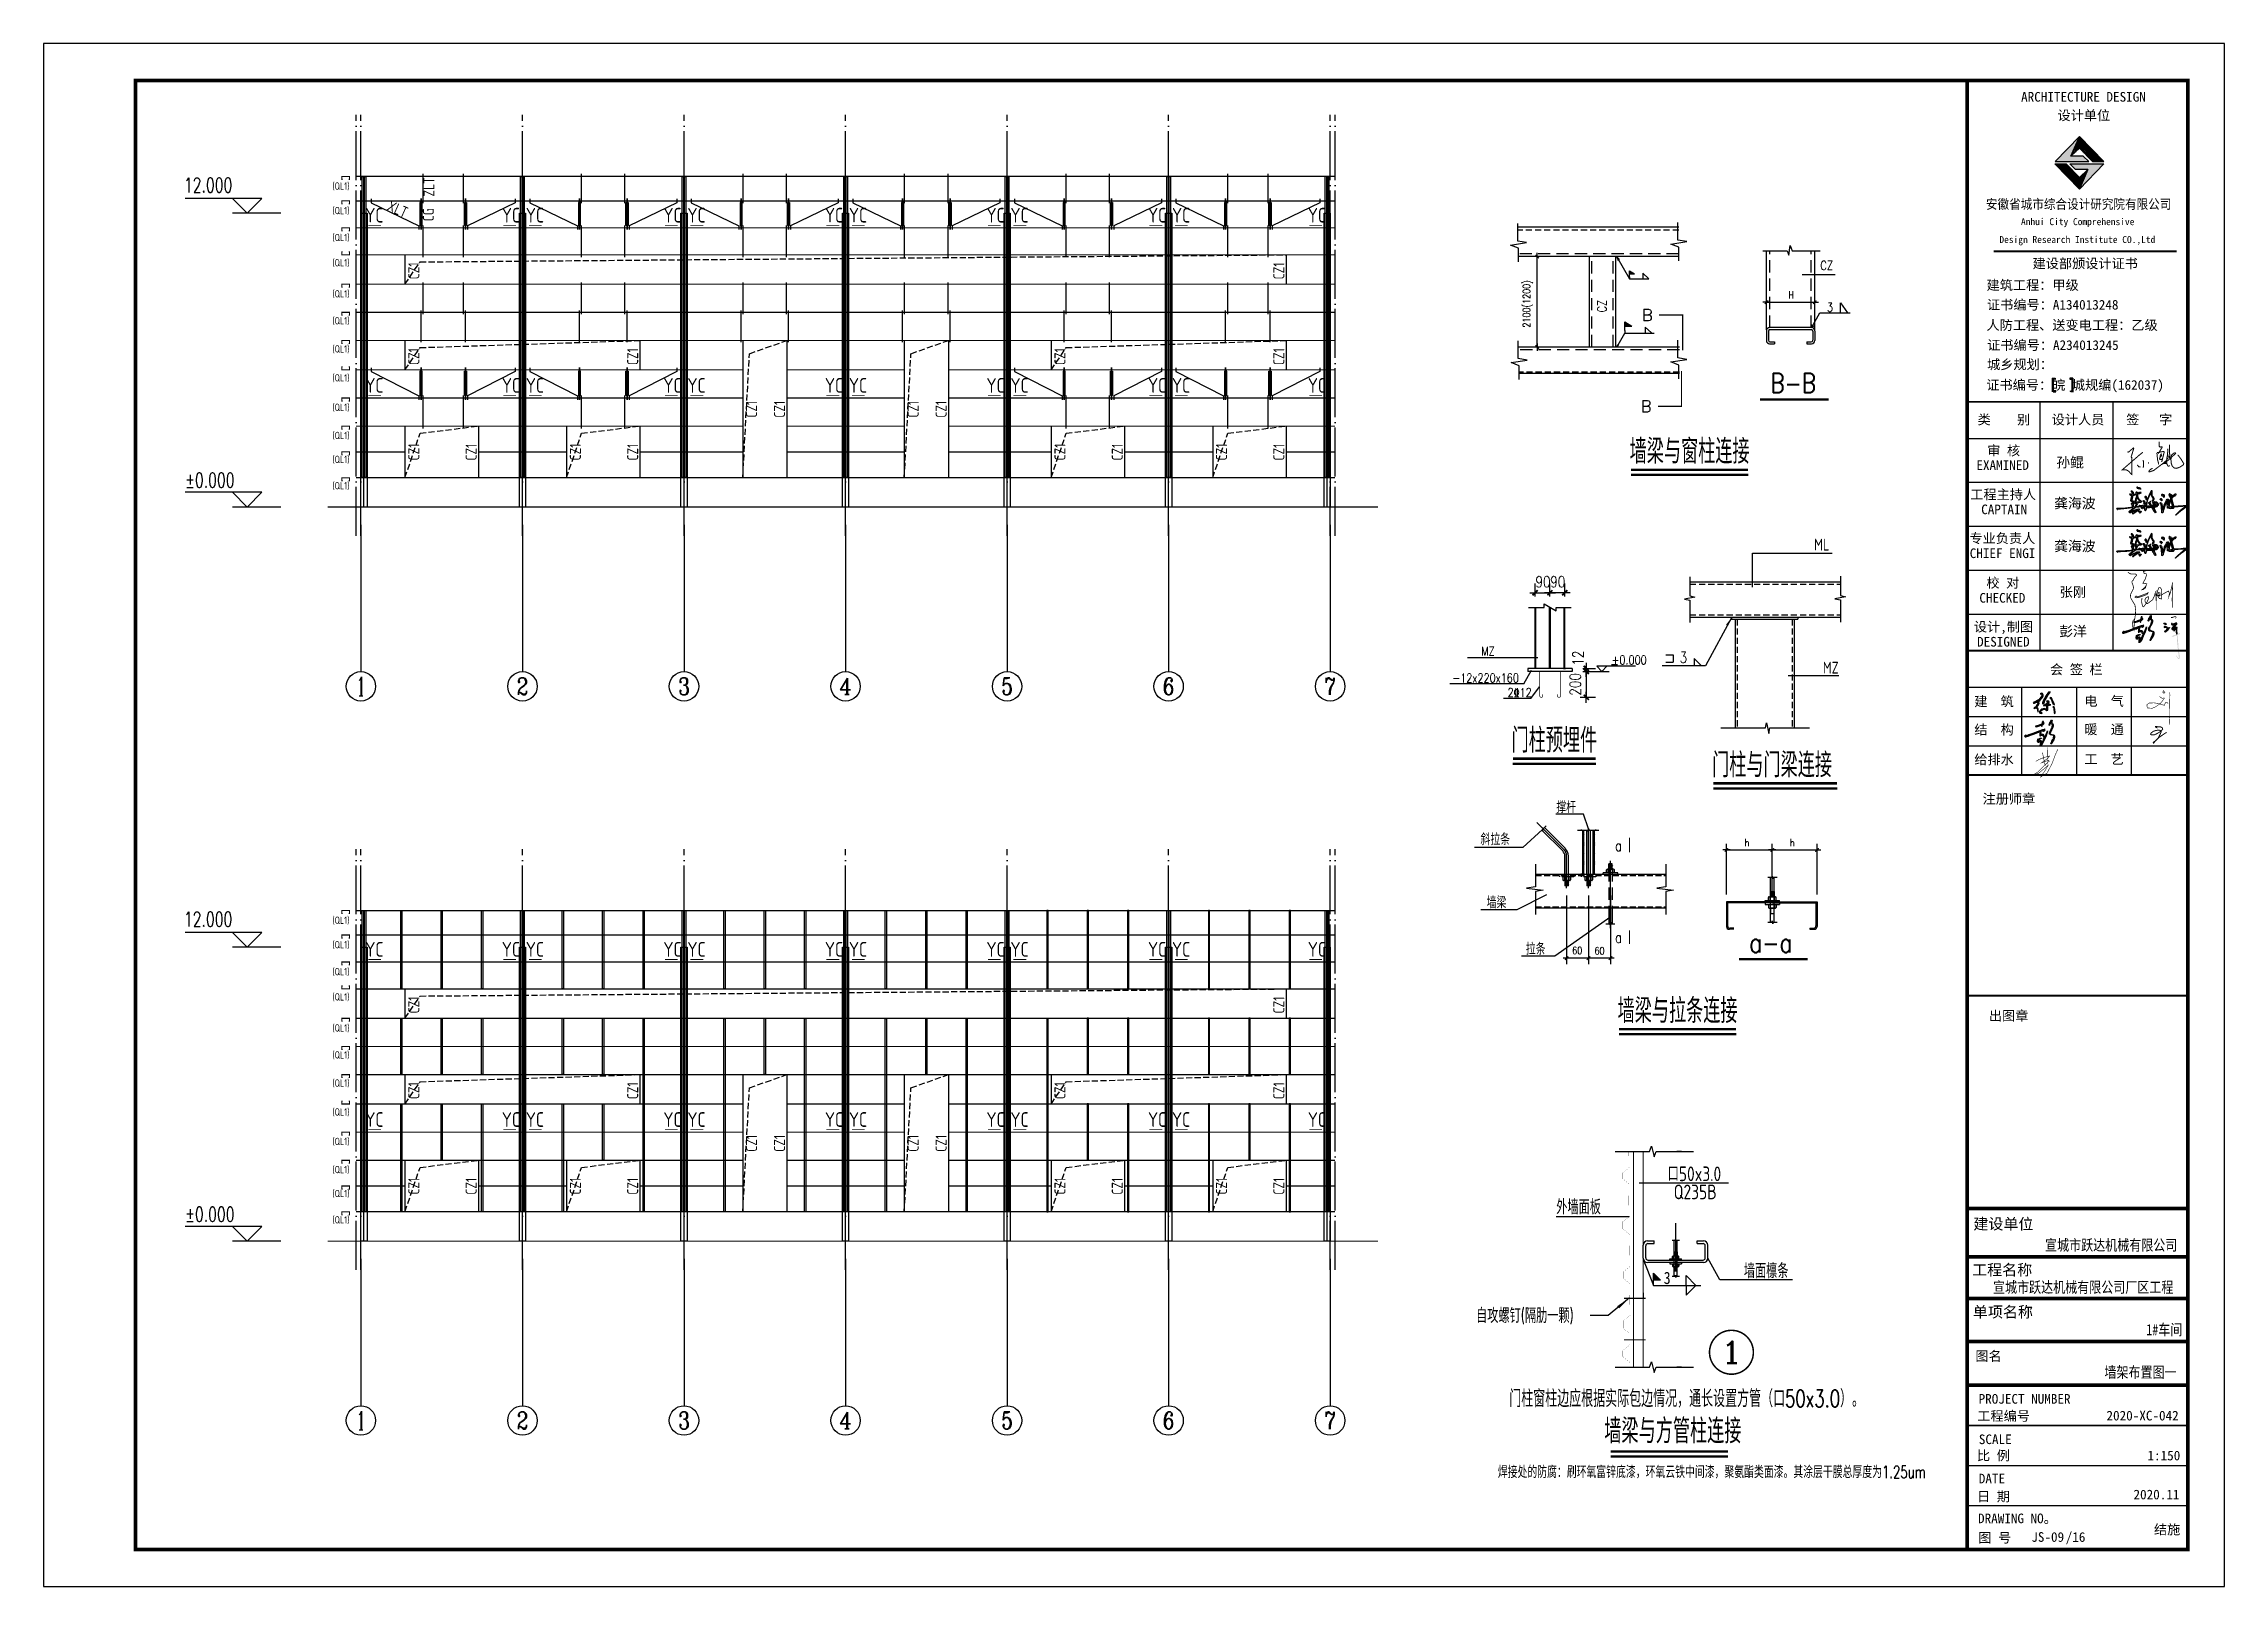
# Model space of a CAD drawing. Extents: x 69728788 to 149766163, y 20718153 to 43663798.
# Drawn here: x 74843469 to 74932569, y 21346809 to 21409809 of the extents above; entities that cross this region are included whole.
import ezdxf
from ezdxf.enums import TextEntityAlignment as Align

# ---------------------------------------------------------------- set-up
doc = ezdxf.new("R2010")
doc.units = 0
doc.header["$LTSCALE"] = 1000
doc.header["$MEASUREMENT"] = 0
for name, pattern in [('ACAD_ISO03W100', [30, 12, -18]), ('CENTER', [2, 1.25, -0.25, 0.25, -0.25]), ('CONTINOUS', [0]), ('DASH', [0.35, 0.25, -0.1]), ('DASHDOT', [25.4, 12.7, -6.35, 0, -6.35]), ('DASHED', [0.75, 0.5, -0.25]), ('DASHED2', [0.375, 0.25, -0.125]), ('DOTE', [2.42, 2, -0.2, 0.02, -0.2]), ('HIDDEN', [0.375, 0.25, -0.125])]:
    doc.linetypes.add(name, pattern=pattern)
doc.layers.get('0').update_dxf_attribs({"linetype": 'CONTINUOUS'})
doc.layers.get('DEFPOINTS').update_dxf_attribs({"linetype": 'CONTINUOUS'})
for name, color, linetype in [('03', 3, 'CONTINUOUS'), ('116', 1, 'CONTINUOUS'), ('5图框', 7, 'CONTINUOUS'), ('621', 2, 'CONTINUOUS'), ('AXIS', 3, 'CONTINUOUS'), ('AXIS_TEXT', 7, 'CONTINUOUS'), ('D', 4, 'CONTINUOUS'), ('DHX', 1, 'DASHDOT'), ('DIM', 3, 'CONTINUOUS'), ('DIM_ELEV', 3, 'CONTINUOUS'), ('DOTE', 251, 'DOTE'), ('J', 7, 'DASHED2'), ('JI', 7, 'DASHED'), ('L3', 3, 'CONTINUOUS'), ('LI', 2, 'CONTINUOUS'), ('OTHER', 7, 'CONTINUOUS'), ('PUB_DIM', 3, 'CONTINUOUS'), ('PUB_HATCH', 8, 'CONTINUOUS'), ('PUB_TEXT', 7, 'CONTINUOUS'), ('PUB_TITLE', 4, 'CONTINUOUS'), ('QL', 4, 'CONTINUOUS'), ('TDB_文字', 3, 'CONTINUOUS'), ('TEXT', 7, 'CONTINUOUS'), ('XUX', 3, 'DASHED'), ('一般文字', 6, 'CONTINUOUS'), ('卫浴', 7, 'CONTINUOUS'), ('图框', 253, 'CONTINUOUS'), ('屋面隅撑', 1, 'CONTINUOUS'), ('梁', 4, 'CONTINUOUS'), ('梁虚线', 134, 'DASH'), ('檩条拉条', 253, 'CONTINUOUS'), ('焊缝标注', 253, 'CONTINUOUS'), ('签名', 7, 'CONTINUOUS'), ('线线', 150, 'CONTINUOUS'), ('钢柱', 3, 'CONTINUOUS')]:
    doc.layers.add(name, color=color, linetype=linetype)
for name, color, linetype, lineweight in [('JXB-C3', 3, 'CONTINUOUS', 5), ('NO1', 3, 'CENTER', 5), ('修改', 7, 'CONTINUOUS', 20), ('图文说明基线', 251, 'CONTINUOUS', 50), ('系杆支撑', 2, 'CONTINUOUS', 25)]:
    doc.layers.add(name, color=color, linetype=linetype, lineweight=lineweight)
doc.styles.add('-黑体', font='simhei.ttf')
doc.styles.add('_SIMPLEX', font='SIMPLEX.shx', dxfattribs={"width": 0.8})
doc.styles.add('_TCH_AXIS', font='COMPLEX', dxfattribs={"bigfont": 'GBCBIG'})
doc.styles.add('_TCH_DIM', font='SIMPLEX', dxfattribs={"bigfont": 'GBCBIG'})
doc.styles.add('_TXT', font='SIMPLEX.shx', dxfattribs={"width": 0.6})
doc.styles.add('COMP', font='complex', dxfattribs={"bigfont": 'hztxt'})
doc.styles.add('COMPLEX', font='COMPLEX')
doc.styles.add('DIM_FONT', font='SIMPLEX.shx', dxfattribs={"width": 0.8})
doc.styles.add('hztxt', font='romand_pkpm', dxfattribs={"bigfont": 'hztxt'})
doc.styles.add('ROMANS', font='romans.shx', dxfattribs={"width": 0.75, "height": 300, "bigfont": 'hztxt.shx'})
doc.styles.add('STYLE-黑体', font='simhei.ttf')
doc.styles.add('TSSD_Rein', font='atssdeng.shx', dxfattribs={"width": 0.7, "bigfont": 'atssdchn.shx'})
doc.styles.add('宋体', font='', dxfattribs={"width": 0.8})
doc.styles.add('黑体', font='simhei.ttf', dxfattribs={"width": 0.6, "height": 4.3})
doc.styles.get('宋体').set_extended_font_data('SimSun')
doc.dimstyles.new('DIMN$0', dxfattribs={"dimtxt": 300, "dimasz": 1, "dimexe": 250, "dimexo": 300, "dimgap": 150, "dimtad": 1, "dimdec": 0, "dimdsep": 46, "dimtxsty": 'DIM_FONT', "dimblk": '_DIMX', "dimcen": 2.5, "dimclrt": 7, "dimadec": 0, "dimazin": 0, "dimtfac": 1, "dimtdec": 0, "dimtix": 1, "dimtmove": 2, "dimatfit": 3, "dimldrblk": '_DIMX', "dimfxl": 1, "dimtolj": 1, "dimtzin": 0, "dimarcsym": 0})

msp = doc.modelspace()

# ---------------------------------------------------------------- texts
at = {"style": '_SIMPLEX', "width": 0.8}
for s, height, p in [('CZ', 368.62, (74916062.5, 21400566.6, 0)), ('3', 368.6, (74916327.7, 21398859.8, 0))]:
    msp.add_text(s, height=height, dxfattribs=at).set_placement(p)
msp.add_text('CZ', height=368.62, rotation=90, dxfattribs=at).set_placement((74907320.1, 21398827.7))
at = {"insert": (74925259.2, 21360523.3), "char_height": 2.5, "width": 44.085, "attachment_point": 1}
msp.add_mtext('宣城嘉怡纸箱包装有限公司', dxfattribs=at)
at = {"layer": '5图框', "style": 'hztxt', "width": 0.7}
for s, height, p in [('墙梁与窗柱连接', 1000.05, (74908269.7, 21392657.7, 0)), ('门柱预埋件', 1000.05, (74903444, 21380858.2, 0)), ('门柱与门梁连接', 1000.05, (74911636.9, 21379849.7, 0)), ('墙梁与拉条连接', 1000.05, (74907776.8, 21369812.8, 0)), ('门柱窗柱边应根据实际包边情况，通长设置方管（口50x3.0）。', 700, (74903349.6, 21354127.9)), ('墙梁与方管柱连接', 1000.05, (74907235.4, 21352650.4)), ('焊接处的防腐：刷环氧富锌底漆，环氧云铁中间漆，聚氨酯类面漆。其涂层干膜总厚度为1.25um', 500, (74902884, 21351228.9))]:
    msp.add_text(s, height=height, dxfattribs=at).set_placement(p)
at = {"layer": 'AXIS', "style": 'TSSD_Rein', "width": 0.8}
for s, height, p in [('(QL1)', 300, (74855269.8, 21403843)), ('(QL1)', 300, (74855269.8, 21402843)), ('(QL1)', 300, (74855269.8, 21401743)), ('(QL1)', 300, (74855269.8, 21400711.9)), ('(QL1)', 300, (74855269.8, 21399443)), ('(QL1)', 300, (74855269.8, 21398343)), ('(QL1)', 300, (74855269.8, 21397193)), ('(QL1)', 300, (74855269.8, 21396011.9)), ('(QL1)', 300, (74855269.8, 21394809.3)), ('(QL1)', 300, (74855269.8, 21393659.3)), ('(QL1)', 300, (74855269.8, 21392682.4)), ('(QL1)', 300, (74855269.8, 21391607.9)), ('(QL1)', 300, (74855269.8, 21373863.4)), ('(QL1)', 300, (74855269.8, 21372863.4)), ('(QL1)', 300, (74855269.8, 21371763.4)), ('(QL1)', 300, (74855269.8, 21370732.3)), ('(QL1)', 300, (74855269.8, 21369463.4)), ('(QL1)', 300, (74855269.8, 21368363.4)), ('(QL1)', 300, (74855269.8, 21367213.4)), ('(QL1)', 300, (74855269.8, 21366032.3)), ('(QL1)', 300, (74855269.8, 21364829.7)), ('(QL1)', 300, (74855269.8, 21363679.7)), ('口50x3.0', 600, (74909824.7, 21363355.5, 0)), ('(QL1)', 300, (74855269.8, 21362702.8)), ('外墙面板', 600, (74905271.7, 21362000.5, 0)), ('Q235B', 600, (74910069.6, 21362617, 0)), ('(QL1)', 300, (74855269.8, 21361628.3)), ('墙面檩条', 600, (74912936, 21359393.1, 0))]:
    msp.add_text(s, height=height, dxfattribs=at).set_placement(p)
at = {"layer": 'AXIS', "color": 7, "style": 'DIM_FONT', "width": 0.8}
for p in [(74904420, 21387609.8), (74905023.2, 21387609.8)]:
    msp.add_text('90', height=450, dxfattribs=at).set_placement(p)
at = {"layer": 'AXIS', "style": 'TSSD_Rein', "width": 0.8}
msp.add_text('自攻螺钉(隔肋一颗)', height=600, dxfattribs=at).set_placement((74901995.3, 21357864.8, 0), align=Align.MIDDLE_LEFT)
at = {"layer": 'L3', "style": 'ROMANS', "width": 0.8}
msp.add_text('3', height=451.5, dxfattribs=at).set_placement((74910309.8, 21384517))
msp.add_text('3', height=451.5, dxfattribs=at).set_placement((74910309.8, 21384517))
at = {"layer": 'PUB_DIM', "color": 1, "style": 'DIM_FONT', "width": 0.8}
msp.add_text('2100(1200)', height=300, rotation=90, dxfattribs=at).set_placement((74904209.1, 21398210.2))
at = {"layer": 'PUB_DIM', "color": 7, "style": 'DIM_FONT', "width": 0.8}
for s, p in [('H', (74914755.4, 21399398.1, 0)), ('h', (74912967.2, 21377030.2)), ('h', (74914817.9, 21377030.2))]:
    msp.add_text(s, height=300, dxfattribs=at).set_placement(p)
at = {"layer": 'PUB_DIM', "color": 6, "linetype": 'Continuous', "style": 'hztxt', "width": 0.8}
for s, height, p in [('MZ', 360.02, (74902210.1, 21384818, 0)), ('-12x220x160', 360.018, (74901028.3, 21383725.9)), ('+0.000', 360.02, (74907531.6, 21384460.3)), ('2%%13212', 360.02, (74903281.4, 21383129.9))]:
    msp.add_text(s, height=height, dxfattribs=at).set_placement(p)
at = {"layer": 'PUB_DIM', "style": 'DIM_FONT', "width": 0.8}
for p in [(74907815.9, 21377055.7), (74907815.9, 21373311.1)]:
    msp.add_text('a', height=447.9, dxfattribs=at).set_placement(p, align=Align.MIDDLE)
at = {"layer": 'PUB_DIM', "color": 7, "char_height": 300, "attachment_point": 5, "style": 'DIM_FONT'}
for insert in [(74906129.1, 21372775.1), (74907039.4, 21372762.8)]:
    msp.add_mtext('\\A1;60', dxfattribs=dict(at, insert=insert))
at = {"layer": 'PUB_TEXT'}
for s, height, style, width, p in [('12.000', 595, '_TCH_DIM', 0.705882, (74849199.9, 21403736.2)), ('B-B', 796.26, '_TXT', 0.8, (74914021.1, 21395551.9, 0)), ('%%P0.000', 595, '_TCH_DIM', 0.705882, (74849254.8, 21391686.2)), ('ML', 480, 'TSSD_Rein', 0.8, (74915809.7, 21389109.6)), ('MZ', 480, 'TSSD_Rein', 0.8, (74916165.3, 21384086)), ('撑杆', 480, 'TSSD_Rein', 0.8, (74905272.6, 21378383.9)), ('斜拉条', 480, 'TSSD_Rein', 0.8, (74902173.7, 21377075.5)), ('12.000', 595, '_TCH_DIM', 0.705882, (74849199.9, 21373756.6)), ('墙梁', 480, 'TSSD_Rein', 0.8, (74902428.3, 21374499.6)), ('拉条', 480, 'TSSD_Rein', 0.8, (74904028.8, 21372602.5)), ('a-a', 796.26, '_TXT', 0.8, (74913159.1, 21372691)), ('%%P0.000', 595, '_TCH_DIM', 0.705882, (74849254.8, 21361706.6))]:
    msp.add_text(s, height=height, dxfattribs=dict(at, style=style, width=width)).set_placement(p)
at = {"layer": 'TEXT', "style": 'TSSD_Rein', "width": 0.8}
for s, rotation, p in [('ZLT ', 90, (74859438.9, 21403564.4)), ('XLT ', 335.902986, (74857465.3, 21403018.8)), ('CG ', 90, (74859413, 21402556.2)), ('CZ1', 90, (74858819.6, 21400185.7)), ('CZ1', 90, (74894161.9, 21400182.9)), ('CZ1', 90, (74858819.6, 21396685.7)), ('CZ1', 90, (74867761.9, 21396682.9)), ('CZ1', 90, (74885219.6, 21396685.7)), ('CZ1', 90, (74894161.9, 21396682.9)), ('CZ1', 90, (74872619.6, 21394537.2)), ('CZ1', 90, (74873761.9, 21394534.4)), ('CZ1', 90, (74879219.6, 21394537.2)), ('CZ1', 90, (74880361.9, 21394534.4)), ('CZ1', 90, (74858819.6, 21392786.6)), ('CZ1', 90, (74861161.9, 21392783.8)), ('CZ1', 90, (74865419.6, 21392786.6)), ('CZ1', 90, (74867761.9, 21392783.8)), ('CZ1', 90, (74885219.6, 21392786.6)), ('CZ1', 90, (74887561.9, 21392783.8)), ('CZ1', 90, (74891819.6, 21392786.6)), ('CZ1', 90, (74894161.9, 21392783.8)), ('CZ1', 90, (74858819.6, 21370206.1)), ('CZ1', 90, (74894161.9, 21370203.3)), ('CZ1', 90, (74858819.6, 21366706.1)), ('CZ1', 90, (74867761.9, 21366703.3)), ('CZ1', 90, (74885219.6, 21366706.1)), ('CZ1', 90, (74894161.9, 21366703.3)), ('CZ1', 90, (74872619.6, 21364557.6)), ('CZ1', 90, (74873761.9, 21364554.8)), ('CZ1', 90, (74879219.6, 21364557.6)), ('CZ1', 90, (74880361.9, 21364554.8)), ('CZ1', 90, (74858819.6, 21362806.9)), ('CZ1', 90, (74861161.9, 21362804.2)), ('CZ1', 90, (74865419.6, 21362806.9)), ('CZ1', 90, (74867761.9, 21362804.2)), ('CZ1', 90, (74885219.6, 21362806.9)), ('CZ1', 90, (74887561.9, 21362804.2)), ('CZ1', 90, (74891819.6, 21362806.9)), ('CZ1', 90, (74894161.9, 21362804.2))]:
    msp.add_text(s, height=450, rotation=rotation, dxfattribs=at).set_placement(p)
at = {"layer": 'TEXT', "color": 3, "style": '-黑体', "width": 0.8}
for s, height, p in [('宣城市跃达机械有限公司', 450.225, (74925242.7, 21360520)), ('宣城市跃达机械有限公司厂区工程', 450.225, (74923116.1, 21358799.2)), ('1#车间', 450.22, (74929378.1, 21357065.6)), ('墙架布置图一', 450.22, (74927667.7, 21355331.4))]:
    msp.add_text(s, height=height, dxfattribs=at).set_placement(p)
at = {"layer": '图框', "color": 4}
for s, height, style, p in [('ARCHITECTURE DESIGN', 394.416, '黑体', (74924262.7, 21407439.3)), ('设计单位', 394.42, '黑体', (74925749.7, 21406683.9)), (' Design Research Institute CO.,Ltd', 283.86, '黑体', (74923182.7, 21401666.2)), ('Anhui City Comprehensive ', 283.86, '黑体', (74924258.7, 21402396.6)), ('建设部颁设计证书', 394.42, '黑体', (74924731.4, 21400636.9)), (' 建筑工程：甲级', 394.42, '黑体', (74922584.5, 21399753.1)), ('证书编号：A134013248', 394.416, '黑体', (74922869.8, 21398949.4)), ('人防工程、送变电工程：乙级', 394.416, '黑体', (74922849.1, 21398118.8)), ('证书编号：A234013245', 394.416, '黑体', (74922877, 21397302.6)), ('城乡规划：', 394.42, '黑体', (74922874.1, 21396514.6)), ('证书编号：皖 城规编(162037)', 394.416, '黑体', (74922842.5, 21395674.4)), ('孙鲲', 414.14, 'STYLE-黑体', (74925701.3, 21392504.7)), ('龚海波', 414.14, 'STYLE-黑体', (74925612.7, 21390830.9)), ('龚海波', 414.14, 'STYLE-黑体', (74925612.7, 21389083)), ('张刚', 394.42, 'STYLE-黑体', (74925836.5, 21387217.8)), ('彭洋', 414.14, 'STYLE-黑体', (74925816.3, 21385603.2)), ('注册师章', 394.42, '黑体', (74922687.9, 21378772.1)), ('出图章', 394.42, '黑体', (74922947.8, 21369911.9)), ('建设单位', 450, '黑体', (74922312.5, 21361386.8)), ('工程名称', 450, '黑体', (74922262.7, 21359509.5)), ('单项名称', 450, '黑体', (74922292.7, 21357790.7)), ('图名', 394.42, '黑体', (74922396.6, 21356017.6)), ('工程编号', 394.42, '黑体', (74922473.8, 21353570.7)), ('2020-XC-042', 394.416, '宋体', (74927751.3, 21353584.3)), ('SCALE', 394.42, '黑体', (74922536.6, 21352617.4)), ('比 例', 394.42, '黑体', (74922460.5, 21351952.9)), ('1:150', 394.42, '宋体', (74929426, 21351954.5)), ('DATE', 394.42, '黑体', (74922534.5, 21351014.4)), ('日 期', 394.42, '黑体', (74922460.5, 21350283.7)), ('2020.11', 394.42, '宋体', (74928855.1, 21350362.3)), ('DRAWING NO。', 394.416, '黑体', (74922503.4, 21349387.4)), ('图 号', 394.42, '黑体', (74922516.5, 21348599.8))]:
    msp.add_text(s, height=height, dxfattribs=dict(at, style=style)).set_placement(p)
at = {"layer": '图框', "color": 4, "style": '黑体', "width": 0.88}
msp.add_text('安徽省城市综合设计研究院有限公司', height=394.416, dxfattribs=at).set_placement((74922827.5, 21403059.6))
at = {"layer": '图框', "color": 0}
for s, height, style, p in [('类    别 ', 394.42, 'STYLE-黑体', (74922486, 21394259)), ('设计人员', 394.42, 'STYLE-黑体', (74925513.8, 21394259)), ('签   字', 394.42, 'STYLE-黑体', (74928557.4, 21394259)), ('审 核', 394.42, 'STYLE-黑体', (74922880.1, 21392991.9)), ('EXAMINED ', 394.42, 'STYLE-黑体', (74922436.6, 21392399.6)), ('工程主持人', 394.42, 'STYLE-黑体', (74922186.2, 21391205)), ('CAPTAIN', 394.42, 'STYLE-黑体', (74922632.4, 21390592.5)), ('专业负责人', 394.42, 'STYLE-黑体', (74922152.6, 21389412.2)), ('CHIEF ENGI', 394.42, 'STYLE-黑体', (74922164.2, 21388799.7)), ('校 对', 394.42, 'STYLE-黑体', (74922846.6, 21387593.3)), ('CHECKED  ', 394.42, 'STYLE-黑体', (74922558.8, 21386980.7)), ('设计,制图', 394.42, 'STYLE-黑体', (74922336.2, 21385800.5)), ('DESIGNED ', 394.42, 'STYLE-黑体', (74922465.2, 21385187.9)), ('会 签 栏', 394.42, 'STYLE-黑体', (74925443.4, 21384055)), ('建  筑', 394.42, 'STYLE-黑体', (74922352.1, 21382751.5)), ('电  气', 394.42, 'STYLE-黑体', (74926847.8, 21382764.5)), ('结  构', 394.42, 'STYLE-黑体', (74922352.1, 21381597.4)), ('暖  通', 394.42, 'STYLE-黑体', (74926847.8, 21381610.4)), ('给排水', 394.42, 'STYLE-黑体', (74922352.1, 21380378.2)), ('工  艺', 394.42, 'STYLE-黑体', (74926847.8, 21380391.2)), ('PROJECT NUMBER', 394.416, '黑体', (74922527, 21354267.9))]:
    msp.add_text(s, height=height, dxfattribs=dict(at, style=style)).set_placement(p)
at = {"layer": '图框', "color": 3, "style": '宋体'}
for s, p in [('结施', (74929691.9, 21348933.6)), ('JS-09', (74924679.8, 21348627.3)), ('/16', (74926086.4, 21348627.3))]:
    msp.add_text(s, height=394.42, dxfattribs=at).set_placement(p)
at = {"layer": '屋面隅撑', "color": 3, "style": 'TSSD_Rein', "width": 0.8}
for p in [(74856612.1, 21402502.2), (74862191.3, 21402502.2), (74863172.1, 21402502.2), (74868791.3, 21402502.2), (74869772.1, 21402502.2), (74875391.3, 21402502.2), (74876372.1, 21402502.2), (74881991.3, 21402502.2), (74882972.1, 21402502.2), (74888591.3, 21402502.2), (74889572.1, 21402502.2), (74895122, 21402502.2), (74856612.1, 21395552.2), (74862191.3, 21395552.2), (74863172.1, 21395552.2), (74868791.3, 21395552.2), (74869772.1, 21395552.2), (74875391.3, 21395552.2), (74876372.1, 21395552.2), (74881991.3, 21395552.2), (74882972.1, 21395552.2), (74888591.3, 21395552.2), (74889572.1, 21395552.2), (74895122, 21395552.2), (74856612.1, 21372522.6), (74862191.3, 21372522.6), (74863172.1, 21372522.6), (74868791.3, 21372522.6), (74869772.1, 21372522.6), (74875391.3, 21372522.6), (74876372.1, 21372522.6), (74881991.3, 21372522.6), (74882972.1, 21372522.6), (74888591.3, 21372522.6), (74889572.1, 21372522.6), (74895122, 21372522.6), (74856612.1, 21365572.6), (74862191.3, 21365572.6), (74863172.1, 21365572.6), (74868791.3, 21365572.6), (74869772.1, 21365572.6), (74875391.3, 21365572.6), (74876372.1, 21365572.6), (74881991.3, 21365572.6), (74882972.1, 21365572.6), (74888591.3, 21365572.6), (74889572.1, 21365572.6), (74895122, 21365572.6)]:
    msp.add_text('YC', height=600, dxfattribs=at).set_placement(p)
at = {"layer": '焊缝标注', "width": 1.040018}
msp.add_text('3', height=500, dxfattribs=at).set_placement((74909662.1, 21359155.6, 0), (74909942.2, 21359155.6, 0), align=Align.FIT)

# ---------------------------------------------------------------- blocks, each defined once
blk = doc.blocks.new('_AXISO')
blk.add_circle((0, 0), 0.5)
at = {"layer": 'AXIS_TEXT', "style": 'COMPLEX', "width": 1.041667}
blk.add_attdef('A', text='', height=0.56, dxfattribs=at).set_placement((-0.25, -0.28), (0.25, -0.28), align=Align.FIT)
blk = doc.blocks.new('新块HGJHJFKJFJKFHK')
h = blk.add_hatch(color=256)
h.paths.add_polyline_path([(352610, 136817), (352657, 136833), (352738, 136863), (352779, 136881), (352829, 136894), (352858, 136909), (352893, 136921), (352914, 136929), (352952, 136942), (352970, 136950), (352980, 136952), (352982, 136941), (352977, 136930), (352987, 136927), (352992, 136929), (353008, 136940), (353017, 136952), (353026, 136969), (353018, 136984), (353000, 136981), (352957, 136966), (352879, 136940), (352783, 136904), (352723, 136881), (352635, 136849), (352584, 136830), (352577, 136832), (352552, 136818), (352535, 136814), (352531, 136811), (352511, 136811), (352509, 136820), (352505, 136826), (352495, 136823), (352489, 136817), (352472, 136804), (352469, 136795), (352472, 136784), (352481, 136778), (352505, 136778), (352568, 136799)])
h.paths.add_polyline_path([(352954, 137112), (352963, 137116), (352975, 137119), (352983, 137125), (352990, 137129), (352992, 137135), (352997, 137141), (352998, 137153), (352991, 137163), (352983, 137160), (352976, 137152), (352969, 137147), (352965, 137156), (352968, 137161), (352972, 137168), (352977, 137177), (352980, 137185), (352980, 137192), (352978, 137198), (352966, 137199), (352958, 137198), (352955, 137194), (352953, 137187), (352950, 137180), (352949, 137169), (352947, 137160), (352944, 137146), (352942, 137136), (352936, 137128), (352928, 137125), (352915, 137117), (352886, 137104), (352861, 137095), (352845, 137088), (352829, 137081), (352803, 137076), (352774, 137074), (352762, 137069), (352764, 137057), (352782, 137055), (352819, 137061), (352848, 137071), (352877, 137079), (352895, 137089), (352913, 137096), (352922, 137100), (352926, 137096), (352925, 137087), (352927, 137075), (352932, 137067), (352938, 137065), (352946, 137069), (352949, 137076), (352949, 137090), (352950, 137103)])
h.paths.add_polyline_path([(352904, 136836), (352903, 136849), (352903, 136866), (352910, 136877), (352923, 136890), (352921, 136900), (352905, 136902), (352894, 136893), (352887, 136874), (352882, 136857), (352884, 136832), (352882, 136819), (352880, 136808), (352887, 136803), (352897, 136803), (352909, 136812), (352917, 136822), (352933, 136826), (352954, 136826), (352962, 136824), (352971, 136819), (352975, 136807), (352972, 136794), (352975, 136782), (352982, 136781), (352990, 136786), (352994, 136808), (352989, 136831), (352974, 136840), (352948, 136839), (352917, 136838)], flags=17)
h.paths.add_polyline_path([(352893, 136727), (352903, 136730), (352926, 136733), (352926, 136744), (352917, 136747), (352899, 136748), (352891, 136744), (352877, 136738), (352866, 136735), (352863, 136725), (352867, 136712), (352873, 136706), (352882, 136706), (352885, 136714)], flags=17)
h.paths.add_polyline_path([(352848, 136663), (352854, 136680), (352854, 136703), (352851, 136719), (352839, 136723), (352832, 136716), (352829, 136697), (352824, 136675), (352824, 136653), (352832, 136632), (352837, 136626), (352855, 136627), (352867, 136632), (352877, 136646), (352887, 136653), (352895, 136659), (352903, 136666), (352914, 136656), (352912, 136633), (352906, 136617), (352905, 136590), (352899, 136565), (352895, 136548), (352900, 136535), (352913, 136534), (352927, 136546), (352951, 136575), (352976, 136632), (353009, 136704), (353056, 136811), (353084, 136893), (353089, 136939), (353067, 136875), (353031, 136798), (353005, 136749), (352972, 136667), (352954, 136638), (352932, 136593), (352919, 136571), (352920, 136591), (352925, 136621), (352931, 136641), (352929, 136658), (352921, 136675), (352910, 136682), (352899, 136680), (352881, 136668), (352873, 136656), (352861, 136642), (352849, 136645)])
for points in [[(353177, 136861), (353168, 136876), (353173, 136895), (353183, 136922), (353196, 136956), (353214, 136981), (353241, 137043), (353245, 137067), (353245, 137087), (353244, 137109), (353236, 137130), (353217, 137147), (353214, 137158), (353212, 137180), (353210, 137196), (353212, 137209), (353217, 137234), (353210, 137236), (353197, 137234), (353182, 137204), (353168, 137188), (353157, 137165), (353149, 137131), (353140, 137108), (353140, 137096), (353147, 137088), (353149, 137098), (353159, 137125), (353166, 137143), (353176, 137162), (353182, 137165), (353189, 137160), (353203, 137136), (353211, 137123), (353226, 137111), (353229, 137086), (353223, 137071), (353217, 137024), (353186, 136972), (353167, 136933), (353145, 136892), (353149, 136856), (353154, 136847), (353165, 136833), (353213, 136824), (353242, 136823), (353256, 136813), (353262, 136797), (353259, 136758), (353251, 136734), (353243, 136718), (353231, 136702), (353210, 136661), (353205, 136629), (353182, 136610), (353185, 136595), (353192, 136585), (353199, 136585), (353207, 136600), (353225, 136637), (353242, 136664), (353264, 136699), (353278, 136722), (353285, 136759), (353285, 136794), (353268, 136825), (353253, 136834), (353224, 136842), (353208, 136844), (353187, 136854)], [(353885, 136782), (353882, 136832), (353878, 136869), (353882, 136898), (353880, 136901), (353857, 136893), (353860, 136870), (353858, 136840), (353861, 136809), (353862, 136799), (353868, 136787), (353874, 136765), (353881, 136761), (353885, 136768)]]:
    blk.add_hatch(color=256).paths.add_polyline_path(points)
h = blk.add_hatch(color=256)
h.paths.add_polyline_path([(353601, 137021), (353576, 137035), (353554, 137034), (353546, 137026), (353554, 137015), (353567, 137009), (353589, 137000), (353606, 137007)])
h.paths.add_polyline_path([(353606, 136945), (353583, 136948), (353559, 136948), (353547, 136939), (353548, 136930), (353561, 136928), (353580, 136932), (353593, 136931), (353608, 136923), (353621, 136920), (353626, 136917), (353631, 136927), (353628, 136938)])
h.paths.add_polyline_path([(353651, 136866), (353670, 136903), (353686, 136919), (353687, 136929), (353677, 136929), (353658, 136913), (353635, 136897), (353620, 136872), (353596, 136851), (353574, 136837), (353569, 136815), (353583, 136807), (353591, 136811), (353605, 136826), (353634, 136851)])
h.paths.add_polyline_path([(353812, 137194), (353822, 137201), (353842, 137201), (353846, 137193), (353846, 137177), (353842, 137155), (353844, 137150), (353851, 137161), (353867, 137182), (353867, 137194), (353865, 137208), (353851, 137214), (353828, 137214), (353818, 137214), (353797, 137209), (353788, 137205), (353763, 137200), (353754, 137199), (353736, 137202), (353732, 137198), (353731, 137174), (353739, 137171), (353756, 137173), (353775, 137177), (353792, 137186)])
h.paths.add_polyline_path([(353803, 136935), (353818, 136945), (353824, 136949), (353847, 136972), (353854, 136984), (353880, 137009), (353881, 137023), (353876, 137038), (353850, 137038), (353841, 137037), (353836, 137033), (353825, 137029), (353811, 137022), (353799, 137018), (353777, 137013), (353762, 137013), (353757, 137017), (353756, 137029), (353752, 137032), (353743, 137032), (353738, 137017), (353744, 137003), (353755, 136998), (353767, 136995), (353779, 136995), (353799, 136998), (353814, 137004), (353839, 137010), (353850, 137015), (353853, 137009), (353842, 136997), (353823, 136983), (353811, 136966), (353794, 136946), (353766, 136923), (353754, 136901), (353752, 136887), (353761, 136872), (353794, 136874), (353811, 136885), (353823, 136889), (353832, 136893), (353831, 136883), (353816, 136863), (353799, 136837), (353805, 136833), (353814, 136841), (353819, 136853), (353830, 136867), (353841, 136882), (353849, 136892), (353856, 136897), (353858, 136892), (353874, 136899), (353879, 136907), (353886, 136914), (353886, 136925), (353870, 136928), (353859, 136925), (353843, 136923), (353818, 136909), (353795, 136899), (353779, 136892), (353768, 136892), (353771, 136905), (353780, 136912), (353788, 136923)])
h = blk.add_hatch(color=256)
h.paths.add_polyline_path([(353870, 136894), (353874, 136898), (353874, 136899), (353858, 136892), (353860, 136886)])
h.paths.add_polyline_path([(353900, 136737), (353912, 136741), (353924, 136745), (353947, 136752), (353959, 136754), (353964, 136762), (353963, 136768), (353956, 136772), (353945, 136772), (353936, 136769), (353929, 136768), (353919, 136766), (353913, 136763), (353906, 136760), (353895, 136752), (353887, 136749), (353886, 136754), (353885, 136768), (353875, 136791), (353873, 136788), (353874, 136759), (353860, 136743), (353827, 136729), (353785, 136717), (353746, 136691), (353759, 136691), (353787, 136688), (353813, 136700), (353829, 136708), (353858, 136716), (353875, 136719), (353880, 136702), (353883, 136693), (353885, 136666), (353880, 136621), (353889, 136553), (353896, 136480), (353903, 136402), (353913, 136340), (353928, 136216), (353930, 136208), (353929, 136190), (353932, 136165), (353933, 136152), (353933, 136137), (353927, 136136), (353922, 136139), (353889, 136172), (353881, 136184), (353878, 136195), (353876, 136201), (353865, 136202), (353864, 136197), (353871, 136178), (353880, 136157), (353904, 136130), (353906, 136125), (353911, 136116), (353924, 136111), (353935, 136108), (353940, 136108), (353944, 136113), (353946, 136119), (353951, 136132), (353951, 136158), (353950, 136198), (353942, 136258), (353936, 136314), (353929, 136364), (353920, 136408), (353920, 136470), (353916, 136513), (353911, 136549), (353908, 136582), (353909, 136590), (353906, 136616), (353903, 136642), (353898, 136700), (353894, 136726), (353895, 136732)])
for points in [[(352577, 136832), (352552, 136818), (352535, 136814), (352531, 136811), (352511, 136811), (352509, 136820), (352505, 136826), (352495, 136823), (352489, 136817), (352472, 136804), (352469, 136795), (352472, 136784), (352481, 136778), (352505, 136778), (352568, 136799), (352610, 136817), (352657, 136833), (352738, 136863), (352779, 136881), (352829, 136894), (352858, 136909), (352893, 136921), (352914, 136929), (352952, 136942), (352970, 136950), (352980, 136952), (352982, 136941), (352977, 136930), (352987, 136927), (352992, 136929), (353008, 136940), (353017, 136952), (353026, 136969), (353018, 136984), (353000, 136981), (352957, 136966), (352879, 136940), (352783, 136904), (352723, 136881), (352635, 136849), (352584, 136830), (352577, 136832)], [(352829, 137081), (352803, 137076), (352774, 137074), (352762, 137069), (352764, 137057), (352782, 137055), (352819, 137061), (352848, 137071), (352877, 137079), (352895, 137089), (352913, 137096), (352922, 137100), (352922, 137100), (352926, 137096), (352925, 137087), (352927, 137075), (352932, 137067), (352938, 137065), (352946, 137069), (352949, 137076), (352949, 137090), (352950, 137103), (352954, 137112), (352963, 137116), (352975, 137119), (352983, 137125), (352990, 137129), (352992, 137135), (352997, 137141), (352998, 137153), (352991, 137163), (352983, 137160), (352976, 137152), (352969, 137147), (352969, 137147), (352969, 137147), (352965, 137156), (352968, 137161), (352972, 137168), (352977, 137177), (352980, 137185), (352980, 137192), (352978, 137198), (352966, 137199), (352958, 137198), (352955, 137194), (352953, 137187), (352950, 137180), (352949, 137169), (352947, 137160), (352944, 137146), (352942, 137136), (352936, 137128), (352928, 137125), (352915, 137117), (352886, 137104), (352861, 137095), (352845, 137088), (352829, 137081)], [(352824, 136653), (352824, 136675), (352829, 136697), (352832, 136716), (352839, 136723), (352851, 136719), (352854, 136703), (352854, 136680), (352848, 136663), (352849, 136645), (352861, 136642), (352873, 136656), (352881, 136668), (352899, 136680), (352910, 136682), (352921, 136675), (352929, 136658), (352931, 136641), (352925, 136621), (352920, 136591), (352919, 136571), (352932, 136593), (352954, 136638), (352972, 136667), (353005, 136749), (353031, 136798), (353067, 136875), (353089, 136939), (353084, 136893), (353056, 136811), (353009, 136704), (352976, 136632), (352951, 136575), (352927, 136546), (352913, 136534), (352900, 136535), (352895, 136548), (352899, 136565), (352905, 136590), (352906, 136617), (352912, 136633), (352912, 136633), (352914, 136656), (352903, 136666), (352895, 136659), (352887, 136653), (352877, 136646), (352867, 136632), (352855, 136627), (352837, 136626), (352832, 136632), (352824, 136653)], [(353176, 137162), (353166, 137143), (353159, 137125), (353149, 137098), (353147, 137088), (353140, 137096), (353140, 137108), (353149, 137131), (353157, 137165), (353168, 137188), (353182, 137204), (353197, 137234), (353210, 137236), (353217, 137234), (353212, 137209), (353210, 137196), (353212, 137180), (353214, 137158), (353217, 137147), (353236, 137130), (353244, 137109), (353245, 137087), (353245, 137067), (353241, 137043), (353214, 136981), (353196, 136956), (353183, 136922), (353173, 136895), (353168, 136876), (353177, 136861), (353187, 136854), (353208, 136844), (353224, 136842), (353253, 136834), (353268, 136825), (353285, 136794), (353285, 136759), (353278, 136722), (353264, 136699), (353242, 136664), (353225, 136637), (353207, 136600), (353199, 136585), (353192, 136585), (353185, 136595), (353182, 136610), (353205, 136629), (353210, 136661), (353231, 136702), (353243, 136718), (353251, 136734), (353259, 136758), (353262, 136797), (353256, 136813), (353242, 136823), (353213, 136824), (353165, 136833), (353154, 136847), (353149, 136856), (353145, 136892), (353167, 136933), (353186, 136972), (353217, 137024), (353223, 137071), (353229, 137086), (353226, 137111), (353211, 137123), (353203, 137136), (353189, 137160), (353182, 137165), (353176, 137162)], [(353825, 137029), (353811, 137022), (353799, 137018), (353777, 137013), (353762, 137013), (353757, 137017), (353756, 137029), (353752, 137032), (353743, 137032), (353738, 137017), (353744, 137003), (353755, 136998), (353767, 136995), (353779, 136995), (353799, 136998), (353814, 137004), (353839, 137010), (353850, 137015), (353853, 137009), (353842, 136997), (353823, 136983), (353811, 136966), (353794, 136946), (353766, 136923), (353754, 136901), (353752, 136887), (353761, 136872), (353794, 136874), (353811, 136885), (353823, 136889), (353832, 136893), (353831, 136883), (353816, 136863), (353799, 136837), (353805, 136833), (353814, 136841), (353819, 136853), (353830, 136867), (353841, 136882), (353849, 136892), (353856, 136897), (353860, 136886), (353870, 136894), (353880, 136901), (353879, 136907), (353886, 136914), (353886, 136925), (353870, 136928), (353859, 136925), (353843, 136923), (353818, 136909), (353795, 136899), (353779, 136892), (353768, 136892), (353771, 136905), (353780, 136912), (353788, 136923), (353803, 136935), (353818, 136945), (353824, 136949), (353847, 136972), (353854, 136984), (353880, 137009), (353881, 137023), (353876, 137038), (353850, 137038), (353841, 137037), (353836, 137033), (353825, 137029)], [(352903, 136849), (352903, 136866), (352910, 136877), (352923, 136890), (352921, 136900), (352905, 136902), (352894, 136893), (352887, 136874), (352882, 136857), (352884, 136832), (352882, 136819), (352880, 136808), (352887, 136803), (352897, 136803), (352909, 136812), (352917, 136822), (352933, 136826), (352954, 136826), (352962, 136824), (352971, 136819), (352975, 136807), (352972, 136794), (352975, 136782), (352982, 136781), (352990, 136786), (352994, 136808), (352989, 136831), (352974, 136840), (352948, 136839), (352917, 136838), (352904, 136836), (352903, 136849)], [(353885, 136782), (353882, 136832), (353878, 136869), (353882, 136898), (353880, 136901), (353857, 136893), (353860, 136870), (353858, 136840), (353861, 136809), (353862, 136799), (353868, 136787), (353874, 136765), (353881, 136761), (353885, 136768), (353885, 136782)]]:
    blk.add_lwpolyline(points, close=True)
for points in [[(353589, 137000), (353567, 137009), (353554, 137015), (353546, 137026), (353554, 137034), (353576, 137035), (353601, 137021), (353606, 137007), (353589, 137000)], [(353561, 136928), (353580, 136932), (353593, 136931), (353608, 136923), (353621, 136920), (353626, 136917), (353631, 136927), (353628, 136938), (353606, 136945), (353583, 136948), (353559, 136948), (353547, 136939), (353548, 136930), (353561, 136928)], [(353569, 136815), (353574, 136837), (353596, 136851), (353620, 136872), (353635, 136897), (353658, 136913), (353677, 136929), (353687, 136929), (353686, 136919), (353670, 136903), (353651, 136866), (353634, 136851), (353605, 136826), (353591, 136811), (353583, 136807), (353569, 136815)], [(352893, 136727), (352885, 136714), (352882, 136706), (352873, 136706), (352867, 136712), (352863, 136725), (352866, 136735), (352877, 136738), (352891, 136744), (352899, 136748), (352917, 136747), (352926, 136744), (352926, 136733), (352903, 136730), (352893, 136727), (352893, 136727)]]:
    blk.add_lwpolyline(points)
blk = doc.blocks.new('5555')
at = {"layer": '修改', "color": 1, "const_width": 750}
for points in [[(2546225, -869415), (2546141, -871490), (2546284, -872921), (2546892, -873483), (2547353, -873421), (2548330, -873265), (2548330, -873265), (2548464, -873530), (2546131, -877395), (2545700, -878022), (2545455, -877483), (2544954, -877483), (2544541, -878175), (2545024, -883015), (2545889, -886026), (2545889, -886026), (2546173, -885988)], [(2553842, -871686), (2554034, -881467), (2553203, -880091)], [(2522716, -876986), (2523307, -877329), (2527057, -874161), (2527376, -874398), (2525673, -880071), (2525460, -880674), (2525567, -881147), (2525969, -881229), (2525824, -893691), (2525038, -893023), (2523701, -891421), (2521816, -890353), (2518817, -890353), (2531694, -879226), (2534158, -877327)], [(2530557, -886583), (2530115, -887061), (2531094, -888062), (2532236, -888202), (2532236, -888202), (2532398, -888111)], [(2534323, -883065), (2534568, -884614), (2534661, -887828), (2534463, -888399), (2534008, -888248)], [(2538421, -884840), (2538097, -885745)], [(2541379, -889203), (2540053, -889824), (2538845, -890950), (2538602, -891716), (2539269, -891824), (2542160, -890818), (2549533, -885171), (2551342, -883541), (2553086, -881169)], [(2545915, -877708), (2547248, -877032), (2549110, -876828), (2549966, -876910), (2549748, -877820), (2548171, -884205), (2547736, -884097)], [(2546228, -882073), (2547016, -880960), (2547777, -880131), (2547900, -879412), (2547628, -878692), (2547071, -879588), (2546679, -882105), (2546773, -882759), (2547300, -882759), (2548474, -882399), (2548609, -882432)], [(2548009, -886338), (2549639, -885613), (2550404, -885303), (2552445, -883610), (2556119, -880300), (2558144, -878476), (2558428, -878219), (2558316, -877868), (2557803, -877796), (2556786, -878149), (2555672, -879093), (2555192, -879934), (2554915, -882771), (2555166, -885531), (2555870, -887541), (2557317, -888942), (2559021, -889258), (2561621, -888324), (2564234, -886571), (2564424, -885738), (2562327, -882313), (2560017, -879222)], [(2548009, -886338), (2549639, -885613), (2550577, -885631), (2551434, -885695)], [(2552744, -874687), (2552478, -875485), (2552640, -876061), (2552271, -879813), (2551827, -881934), (2551665, -884135), (2551931, -885996), (2552522, -887311), (2553108, -887654), (2553573, -887567), (2553914, -887284), (2553928, -886921)], [(2552456, -877937), (2552509, -879438), (2552793, -880162), (2553011, -880429)]]:
    blk.add_lwpolyline(points, dxfattribs=at)
blk = doc.blocks.new('新块.dwgASFDFDD')
at = {"layer": '签名'}
h = blk.add_hatch(color=256, dxfattribs=at)
h.paths.add_polyline_path([(95690, 22500, -0.231178), (95691, 22503), (95725, 22524), (95758, 22541, -0.274551), (95762, 22541), (95766, 22538, -0.290357), (95768, 22534), (95765, 22514, -0.282713), (95763, 22511), (95755, 22509, 0.12974), (95739, 22498), (95738, 22496), (95737, 22486, 0.07073), (95738, 22476), (95739, 22470, 0.118418), (95747, 22454), (95773, 22422), (95795, 22397), (95803, 22387, -0.191696), (95804, 22384), (95803, 22376, 0.465128), (95808, 22372), (95845, 22376), (95894, 22387, 0.44834), (95897, 22392), (95896, 22395), (95889, 22402), (95885, 22407, -0.157491), (95883, 22413), (95883, 22417, -0.24693), (95887, 22427), (95887, 22427, 0.440579), (95888, 22444), (95875, 22457), (95860, 22468, -0.170294), (95855, 22474), (95853, 22482, -0.102372), (95852, 22487), (95854, 22500, -0.373734), (95864, 22510), (95865, 22510, 0.254103), (95874, 22515), (95880, 22525), (95881, 22524), (95884, 22512), (95884, 22510, 0.331647), (95895, 22501), (95896, 22501), (95904, 22501, 0.263355), (95914, 22507), (95914, 22508), (95916, 22519, -0.184975), (95920, 22526), (95925, 22529, -0.149598), (95931, 22532), (95951, 22533), (95993, 22532), (96008, 22528), (96023, 22523), (96035, 22515), (96050, 22498), (96074, 22473), (96082, 22464), (96084, 22450), (96088, 22438), (96092, 22392), (96089, 22373), (96073, 22372), (96070, 22363), (96067, 22352), (96053, 22340), (96044, 22323), (96030, 22307), (96021, 22303), (96014, 22313), (96008, 22316), (95994, 22314), (95992, 22305), (95972, 22300), (95921, 22296), (95911, 22293), (95920, 22268), (95924, 22240), (95935, 22209), (95981, 22111), (95992, 22087), (95994, 22066), (95959, 22051), (95941, 22063), (95917, 22118), (95896, 22167, 0.119239), (95885, 22181), (95873, 22191), (95862, 22201), (95862, 22205, 0.267055), (95846, 22239), (95835, 22246), (95823, 22268), (95812, 22280), (95810, 22281, 0.225942), (95801, 22283), (95781, 22278, -0.047725), (95779, 22277), (95690, 22270), (95625, 22269), (95616, 22267), (95617, 22270, -0.302854), (95627, 22278), (95717, 22286), (95782, 22296, 0.079622), (95785, 22297), (95796, 22302, 0.447831), (95799, 22313), (95792, 22322, 0.101957), (95790, 22324), (95781, 22330), (95757, 22328), (95652, 22319), (95627, 22319), (95598, 22315), (95585, 22310), (95576, 22298), (95576, 22199, -0.1506), (95569, 22178), (95567, 22176), (95561, 22164, -0.07539), (95555, 22155), (95544, 22144, -0.258442), (95537, 22142), (95532, 22143, -0.172364), (95528, 22146), (95524, 22150, -0.116492), (95523, 22153), (95520, 22169), (95517, 22237, 0.257654), (95513, 22243), (95509, 22246), (95508, 22255, 0.137932), (95506, 22259), (95501, 22267, -0.130882), (95499, 22270), (95497, 22290, 0.375873), (95489, 22296), (95457, 22296, 0.153785), (95453, 22295), (95430, 22279), (95421, 22273, 0.298099), (95418, 22266), (95419, 22263), (95464, 22259, -0.449386), (95467, 22255), (95467, 22252), (95419, 22252, 0.210128), (95413, 22250), (95409, 22245), (95407, 22244, -0.340919), (95393, 22247), (95392, 22249, 0.210758), (95386, 22252), (95377, 22253, -0.201903), (95369, 22257), (95362, 22265, -0.259318), (95360, 22275), (95361, 22278, -0.264412), (95375, 22291), (95386, 22294), (95387, 22296, 0.42547), (95385, 22301), (95381, 22302, 0.080244), (95373, 22304), (95355, 22303), (95250, 22302), (95168, 22295), (95131, 22293, 0.145884), (95127, 22291), (95074, 22251), (95031, 22222), (94977, 22182), (94907, 22134), (94885, 22117, 0.151784), (94882, 22112), (94880, 22106), (94880, 22101, 0.121298), (94881, 22096), (94884, 22092), (94890, 22090), (94897, 22090, 0.108689), (94913, 22094), (94923, 22099), (95000, 22135), (95093, 22177), (95172, 22209), (95205, 22216), (95255, 22219), (95267, 22218, -0.148728), (95275, 22215), (95282, 22210, -0.11645), (95287, 22204), (95292, 22194), (95275, 22191, 0.187953), (95266, 22186), (95247, 22162, 0.102525), (95244, 22157), (95240, 22141), (95220, 22141, 0.144191), (95212, 22138), (95120, 22079), (95033, 22028, 0.063491), (95030, 22026), (95014, 22010, -0.080592), (95010, 22007), (95005, 22005, -0.178905), (94995, 22003), (94991, 22010), (94987, 22022, -0.27945), (94990, 22037), (94995, 22043), (95019, 22050, 0.073381), (95023, 22052), (95139, 22129), (95180, 22157, 0.06755), (95183, 22160), (95189, 22167), (95190, 22169, 0.305341), (95178, 22175), (95173, 22175), (95095, 22140), (94958, 22081), (94918, 22066, -0.052637), (94910, 22064), (94887, 22060, -0.090596), (94874, 22061), (94858, 22064, -0.085038), (94846, 22069), (94840, 22073, -0.181064), (94835, 22079), (94832, 22088, -0.147202), (94832, 22094), (94836, 22107, -0.109427), (94838, 22111), (94858, 22135, -0.048018), (94860, 22136), (94923, 22186), (94978, 22223), (94995, 22236, 0.298156), (94997, 22244), (94994, 22256), (94988, 22263), (94967, 22265), (94735, 22236), (94606, 22222), (94323, 22199, -0.291644), (94316, 22203), (94297, 22237), (94297, 22240, -0.383842), (94304, 22247), (94346, 22252), (94675, 22266), (94901, 22291), (94982, 22297), (94985, 22306), (94983, 22338), (94968, 22381), (94955, 22397), (94937, 22422, -0.101619), (94934, 22428), (94931, 22438, -0.109256), (94931, 22446), (94933, 22459, -0.280752), (94947, 22474), (94950, 22475, -0.126758), (94959, 22475), (94968, 22473, -0.15474), (94978, 22467), (94994, 22450, -0.081557), (94997, 22445), (95002, 22433, -0.093443), (95003, 22427), (95004, 22403), (95012, 22358), (95023, 22313, 0.390931), (95032, 22308), (95065, 22313), (95093, 22327, 0.171134), (95096, 22331), (95107, 22356), (95140, 22406), (95155, 22437, 0.116513), (95156, 22441), (95156, 22463, 0.107138), (95155, 22467), (95152, 22473, 0.523435), (95140, 22475), (95128, 22463, -0.18265), (95123, 22461), (95108, 22460, -0.340063), (95101, 22465), (95099, 22471, 0.294066), (95092, 22476), (95087, 22477, 0.133568), (95067, 22474), (95064, 22473), (95048, 22463, 0.220074), (95044, 22458), (95041, 22441, -0.080659), (95040, 22439), (95027, 22417), (95024, 22419, -0.201849), (95022, 22425), (95018, 22463, -0.240558), (95019, 22466), (95036, 22481, 0.21433), (95037, 22484), (95037, 22489, 0.280337), (95035, 22492), (94976, 22523), (94934, 22548, 0.156534), (94928, 22550), (94910, 22549, -0.46076), (94902, 22557), (94904, 22580, -0.064651), (94908, 22599), (94921, 22645), (94938, 22711), (94958, 22791), (94962, 22811), (94939, 22809, -0.064936), (94920, 22810), (94901, 22813, -0.080775), (94890, 22816), (94882, 22821, -0.135752), (94867, 22834), (94867, 22835, -0.154043), (94861, 22857), (94861, 22861, -0.136703), (94863, 22864), (94871, 22877), (94873, 22877, -0.279334), (94881, 22875), (94897, 22857), (94919, 22847), (94941, 22842, 0.141167), (94962, 22844), (94966, 22847), (94971, 22854, 0.122029), (94972, 22858), (94971, 22912, 0.13949), (94965, 22932), (94957, 22944), (94951, 22950, 0.109197), (94938, 22959), (94927, 22964, -0.674227), (94934, 22999), (94946, 22998, -0.092395), (94963, 22993), (94975, 22986, -0.067551), (94983, 22980), (95001, 22962), (95001, 22961, -0.157847), (95009, 22939), (95009, 22851, 0.507739), (95014, 22848), (95045, 22858), (95115, 22876), (95121, 22878, 0.285141), (95145, 22910), (95146, 22914), (95134, 22937), (95134, 22942, -0.404917), (95144, 22954), (95153, 22955, -0.059906), (95155, 22954), (95168, 22953, -0.217925), (95175, 22948), (95182, 22937, -0.127757), (95184, 22931), (95185, 22917), (95185, 22914, 0.45192), (95199, 22905), (95221, 22910, 0.061267), (95229, 22914), (95245, 22922, -0.126968), (95263, 22927), (95321, 22927, 0.329734), (95324, 22929), (95332, 22953), (95340, 22929, 0.229531), (95343, 22926), (95346, 22925, -0.382276), (95349, 22921), (95346, 22905, -0.203047), (95344, 22903), (95334, 22896), (95314, 22885), (95286, 22876), (95248, 22869), (95229, 22869), (95213, 22869, 0.112418), (95205, 22868), (95200, 22865, 0.326044), (95197, 22862), (95201, 22829), (95198, 22815), (95193, 22807, 0.328096), (95194, 22798), (95201, 22791), (95217, 22730, 0.053255), (95218, 22729), (95244, 22678), (95265, 22645), (95283, 22617, 0.098742), (95285, 22615), (95311, 22597), (95350, 22561, 0.218816), (95356, 22559), (95359, 22559, -0.291918), (95367, 22556), (95369, 22553, -0.158896), (95370, 22548), (95369, 22534), (95378, 22538), (95359, 22518), (95359, 22513, -0.240188), (95348, 22500), (95341, 22499), (95307, 22499), (95258, 22495), (95229, 22494), (95218, 22491), (95215, 22470), (95201, 22443), (95182, 22420), (95176, 22410), (95167, 22389, -0.059303), (95162, 22381), (95146, 22361, 0.096023), (95140, 22348), (95137, 22338), (95141, 22333), (95153, 22330), (95227, 22341), (95262, 22344, 0.368288), (95272, 22354), (95272, 22356, -0.287337), (95280, 22366), (95283, 22367, -0.1299), (95289, 22368), (95323, 22363), (95356, 22362), (95404, 22362, -0.061275), (95406, 22362), (95413, 22360, -0.265952), (95421, 22352), (95424, 22343), (95428, 22330, 0.385739), (95441, 22322), (95450, 22324, 0.134429), (95456, 22327), (95471, 22340, 0.361907), (95473, 22354), (95469, 22360), (95468, 22371, -0.367837), (95476, 22383), (95486, 22386, -0.157947), (95493, 22386), (95495, 22385, -0.191883), (95501, 22379), (95504, 22374), (95508, 22359), (95509, 22353, 0.175535), (95512, 22346), (95517, 22341), (95534, 22340, 0.100406), (95538, 22341), (95547, 22344, 0.271742), (95554, 22353), (95559, 22381), (95572, 22435), (95586, 22480), (95600, 22512), (95603, 22509), (95604, 22502), (95599, 22464), (95589, 22425), (95582, 22390), (95578, 22365), (95578, 22348, 0.280775), (95589, 22350), (95592, 22352), (95633, 22359), (95753, 22364, 0.384258), (95757, 22367), (95757, 22376, 0.192772), (95756, 22379), (95730, 22411), (95711, 22430, -0.038185), (95707, 22434), (95696, 22450, -0.150784), (95688, 22471), (95688, 22485)])
h.paths.add_polyline_path([(95149, 22847), (95151, 22835), (95149, 22788), (95136, 22709), (95117, 22637), (95091, 22564), (95068, 22528), (95037, 22545), (95004, 22560), (94948, 22584, -0.411776), (94944, 22594), (94961, 22632), (94976, 22678), (94993, 22746), (95001, 22785), (95011, 22808), (95021, 22812), (95056, 22818), (95089, 22832), (95118, 22842), (95142, 22848)], flags=16)
h.paths.add_polyline_path([(95185, 22760), (95188, 22760), (95195, 22748), (95200, 22720), (95221, 22673), (95249, 22612, 0.039662), (95251, 22609), (95270, 22581), (95288, 22549), (95297, 22534), (95294, 22530), (95264, 22529), (95228, 22525), (95159, 22531, 0.081589), (95157, 22531), (95134, 22525, 0.183834), (95130, 22522), (95127, 22518, -0.12786), (95120, 22512), (95110, 22507), (95101, 22510), (95100, 22518), (95101, 22530), (95113, 22556), (95131, 22591), (95148, 22630), (95165, 22672), (95176, 22718), (95179, 22756), (95181, 22760)], flags=16)
h.paths.add_polyline_path([(95926, 22487), (95933, 22494), (95937, 22498, -0.191823), (95945, 22501), (95964, 22500), (95976, 22498, -0.10674), (95980, 22496), (96003, 22480), (96025, 22465, -0.07439), (96027, 22462), (96043, 22443, -0.129106), (96051, 22425), (96053, 22410, -0.195793), (96046, 22383), (96042, 22377), (96037, 22369), (96020, 22355), (96011, 22350), (96006, 22351), (96001, 22360), (95994, 22368), (95992, 22380), (95992, 22394), (95991, 22405), (95985, 22414), (95979, 22418), (95971, 22419), (95962, 22427), (95954, 22437), (95948, 22455), (95943, 22464), (95934, 22474), (95927, 22480), (95925, 22482)], flags=16)
h.paths.add_polyline_path([(95902, 22421), (95903, 22423), (95904, 22423), (95918, 22424), (95924, 22421, -0.319194), (95926, 22417), (95926, 22410), (95926, 22409, 0.170609), (95933, 22405), (95937, 22405), (95943, 22403, -0.270894), (95945, 22401), (95946, 22399), (95945, 22393), (95945, 22391, -0.35173), (95941, 22388), (95929, 22388), (95917, 22389, -0.28734), (95914, 22392), (95913, 22395, 0.155831), (95911, 22397, 0.184917), (95909, 22398), (95905, 22398), (95902, 22404), (95902, 22413)], flags=16)
h.paths.add_polyline_path([(95835, 22327), (95844, 22336), (95852, 22341), (95858, 22345, -0.109091), (95863, 22346), (95869, 22346), (95886, 22344), (95895, 22343, 0.069308), (95898, 22343), (95904, 22344, 0.13629), (95909, 22347), (95915, 22352, -0.117467), (95920, 22354), (95927, 22356, -0.049761), (95930, 22356), (95942, 22356, -0.063156), (95944, 22356), (95957, 22353), (95958, 22353, -0.311276), (95966, 22342), (95966, 22341), (95962, 22333), (95955, 22323, -0.162986), (95949, 22319), (95946, 22318), (95928, 22318), (95921, 22318, 0.140475), (95915, 22316), (95908, 22312), (95904, 22310), (95899, 22309), (95897, 22309, -0.312011), (95888, 22317), (95886, 22318), (95882, 22317), (95877, 22307), (95874, 22303), (95871, 22301, -0.174687), (95864, 22300), (95859, 22301), (95852, 22305, -0.082204), (95850, 22307), (95846, 22311), (95838, 22320), (95835, 22324)], flags=16)
h.paths.add_polyline_path([(95863, 22278), (95865, 22280, 0.21493), (95872, 22286), (95875, 22290), (95876, 22293), (95879, 22293), (95884, 22292), (95886, 22289, 0.120194), (95890, 22285), (95892, 22284), (95897, 22279), (95903, 22275, -0.198061), (95908, 22268), (95909, 22261), (95910, 22248, -0.06461), (95909, 22245), (95909, 22244, -0.302829), (95903, 22239), (95902, 22238, -0.052243), (95900, 22238), (95891, 22239), (95885, 22239), (95882, 22242), (95881, 22245), (95880, 22252, 0.37754), (95875, 22261), (95872, 22265), (95872, 22268), (95869, 22269), (95866, 22270), (95863, 22272), (95862, 22276)], flags=16)
h = blk.add_hatch(color=256, dxfattribs=at)
h.paths.add_polyline_path([(95270, 23100), (95294, 23097), (95307, 23092), (95318, 23086), (95322, 23079), (95323, 23070), (95323, 23062), (95323, 23060), (95327, 23064), (95333, 23073), (95340, 23084), (95337, 23096), (95334, 23101, 0.161293), (95315, 23115), (95308, 23118), (95278, 23127), (95239, 23136, -0.055927), (95231, 23139), (95215, 23147, -0.036786), (95210, 23150), (95201, 23157, 0.116967), (95184, 23163, 0.125161), (95183, 23163), (95173, 23158, 0.089225), (95172, 23158, -0.045924), (95172, 23158), (95167, 23154, 0.195275), (95165, 23152), (95164, 23149, 0.293872), (95166, 23145), (95172, 23140), (95179, 23138), (95186, 23131), (95188, 23115, 0.040442), (95188, 23114, 0.74192), (95195, 23112), (95197, 23116), (95207, 23119), (95217, 23117), (95225, 23111), (95234, 23104, 0.146226), (95236, 23103), (95253, 23101)])
h.paths.add_polyline_path([(95548, 22694, -0.224051), (95555, 22680), (95555, 22647, 0.252735), (95564, 22632), (95572, 22627), (95579, 22628, 0.405395), (95596, 22647), (95595, 22666), (95609, 22670), (95613, 22672), (95599, 22680), (95597, 22690), (95597, 22708, 0.116113), (95595, 22717), (95586, 22737, 0.062977), (95583, 22741), (95573, 22754, 0.230474), (95558, 22760), (95544, 22760), (95539, 22759, 0.141943), (95530, 22754), (95518, 22741, 0.175293), (95513, 22729), (95513, 22727), (95515, 22720), (95516, 22720)])
h.paths.add_polyline_path([(95518, 22529, 0.097987), (95517, 22536), (95511, 22547, 0.115547), (95506, 22554), (95486, 22569), (95463, 22580), (95452, 22581), (95443, 22575), (95434, 22558), (95441, 22543, 0.112428), (95447, 22537), (95458, 22528), (95468, 22522, -0.190711), (95476, 22511), (95484, 22479, -0.218827), (95481, 22463), (95468, 22445), (95472, 22439, 0.115033), (95479, 22433), (95490, 22427, 0.14431), (95500, 22424), (95506, 22425), (95512, 22439, 0.064737), (95513, 22443), (95519, 22478, 0.042109), (95520, 22481), (95520, 22507)])
h.paths.add_polyline_path([(95343, 22082, 0.133698), (95346, 22086), (95350, 22097), (95349, 22108), (95349, 22113), (95346, 22115), (95337, 22116), (95322, 22115), (95315, 22116, -0.296761), (95309, 22121), (95307, 22126), (95304, 22126), (95300, 22120, -0.111035), (95298, 22118), (95293, 22115), (95284, 22106, -0.159662), (95280, 22103), (95274, 22102), (95259, 22103), (95259, 22103), (95259, 22095), (95259, 22089), (95265, 22084), (95273, 22076), (95277, 22076), (95282, 22079), (95285, 22078), (95289, 22073), (95291, 22066), (95290, 22047, 0.22558), (95292, 22041), (95301, 22033), (95304, 22034), (95313, 22045), (95323, 22054, 0.121444), (95325, 22057), (95330, 22070, -0.134274), (95332, 22074)])
blk.add_hatch(color=256, dxfattribs=at).paths.add_polyline_path([(95770, 22967), (95701, 22828), (95652, 22704), (95626, 22621), (95610, 22556), (95606, 22525), (95608, 22523), (95611, 22528), (95647, 22624), (95690, 22734), (95735, 22830), (95784, 22930), (95793, 22936), (95797, 22925), (95794, 22870), (95794, 22828), (95800, 22789), (95826, 22742), (95852, 22706), (95873, 22676), (95880, 22659), (95878, 22641), (95868, 22610), (95861, 22602), (95845, 22596), (95835, 22584), (95836, 22577), (95855, 22569), (95869, 22568), (95885, 22583), (95905, 22609), (95916, 22644), (95912, 22677), (95900, 22705), (95875, 22739), (95852, 22772), (95836, 22824), (95837, 22869), (95838, 22944), (95836, 22985), (95826, 22997), (95807, 23004), (95787, 22999)])
h = blk.add_hatch(color=256, dxfattribs=at)
h.paths.add_polyline_path([(96656, 22586, -0.161092), (96658, 22581), (96658, 22561, 0.059171), (96658, 22559), (96678, 22478), (96706, 22396), (96718, 22360), (96718, 22346), (96711, 22338), (96694, 22332), (96640, 22319), (96586, 22297), (96551, 22272), (96546, 22258), (96558, 22246), (96583, 22231), (96638, 22228), (96701, 22231), (96740, 22233), (96760, 22246), (96774, 22261), (96781, 22283), (96778, 22296), (96783, 22305), (96821, 22303), (96954, 22310), (97162, 22331), (97274, 22334), (97279, 22332), (97280, 22328, -0.351664), (97276, 22320), (97264, 22314), (97196, 22270), (97060, 22163), (96948, 22056), (96857, 21964), (96853, 21960, 0.182737), (96850, 21951), (96850, 21945), (96855, 21946, 0.107749), (96861, 21949), (96879, 21964), (97065, 22127), (97207, 22226), (97283, 22282, -0.146318), (97300, 22291), (97318, 22298), (97364, 22323), (97390, 22345), (97388, 22357), (97366, 22367), (97310, 22372), (97176, 22370), (97071, 22357), (96964, 22349), (96810, 22343), (96769, 22343), (96759, 22356), (96744, 22411), (96718, 22512), (96700, 22568), (96690, 22626), (96686, 22679, -0.229187), (96690, 22688), (96716, 22711), (96773, 22763), (96786, 22776, -0.163206), (96793, 22779), (96815, 22782, 0.182466), (96822, 22785), (96838, 22803), (96857, 22823, 0.112028), (96860, 22827), (96866, 22844, 0.355152), (96861, 22857), (96850, 22864, 0.105653), (96846, 22866), (96835, 22867, 0.158327), (96828, 22866), (96815, 22859, 0.229319), (96810, 22851), (96809, 22847, -0.149826), (96806, 22841), (96798, 22832, -0.170427), (96791, 22829), (96785, 22828, 0.205569), (96777, 22823), (96767, 22810), (96767, 22807, -0.389723), (96756, 22796), (96729, 22795, -0.298366), (96719, 22802), (96719, 22802, 0.282824), (96709, 22808), (96693, 22809, -0.213806), (96685, 22813), (96669, 22832, 0.241802), (96659, 22836), (96646, 22835, -0.296225), (96635, 22841), (96635, 22842), (96620, 22855), (96594, 22875, 0.183189), (96587, 22878), (96583, 22877, 0.143474), (96577, 22875), (96574, 22873, 0.248651), (96569, 22864), (96570, 22845, 0.093275), (96576, 22818), (96593, 22779), (96627, 22698), (96640, 22669), (96637, 22651), (96609, 22593), (96573, 22502), (96551, 22434), (96540, 22401), (96530, 22401), (96524, 22418), (96521, 22429), (96528, 22437), (96529, 22470), (96528, 22558), (96539, 22562), (96541, 22588), (96542, 22635), (96537, 22642), (96508, 22642), (96486, 22635), (96458, 22595), (96420, 22521), (96374, 22428), (96333, 22321), (96309, 22242), (96295, 22208), (96289, 22201, -0.398668), (96283, 22201), (96280, 22204, -0.202683), (96279, 22206), (96277, 22260), (96265, 22353), (96253, 22405), (96249, 22434), (96235, 22462), (96197, 22502), (96194, 22502, 0.27777), (96190, 22501), (96182, 22490), (96175, 22474, 0.073618), (96175, 22473), (96173, 22453, 0.189344), (96174, 22451), (96193, 22426), (96220, 22391), (96230, 22316), (96245, 22085), (96247, 22049, 0.436729), (96251, 22046), (96279, 22050, 0.16879), (96281, 22051), (96295, 22066), (96306, 22082, 0.102966), (96307, 22084), (96316, 22133), (96339, 22215), (96365, 22307), (96399, 22400), (96433, 22487), (96456, 22535), (96477, 22577), (96482, 22590), (96498, 22592), (96508, 22587), (96507, 22581), (96496, 22558), (96487, 22529), (96488, 22455), (96490, 22258), (96494, 22253), (96510, 22254), (96520, 22262), (96534, 22281), (96544, 22299), (96557, 22322), (96566, 22364), (96576, 22409), (96595, 22483), (96623, 22555), (96639, 22592, -0.469667), (96650, 22595)])
h.paths.add_polyline_path([(96673, 22699, -0.288827), (96665, 22703), (96662, 22707, -0.065977), (96661, 22710), (96654, 22727), (96645, 22757, 0.044379), (96645, 22758, -0.024291), (96645, 22757), (96629, 22799, -0.091237), (96628, 22803), (96628, 22813), (96630, 22824), (96634, 22825), (96640, 22824), (96650, 22820, -0.144533), (96655, 22817), (96663, 22808, 0.074132), (96665, 22805), (96676, 22798, 0.138918), (96681, 22796), (96692, 22796, -0.194331), (96700, 22792), (96711, 22780), (96718, 22771, -0.202294), (96720, 22763), (96719, 22756, -0.204654), (96714, 22749), (96706, 22744, 0.089425), (96704, 22741), (96687, 22718), (96679, 22704), (96677, 22700)], flags=16)
h.paths.add_polyline_path([(96725, 22304), (96738, 22303), (96742, 22300), (96742, 22292), (96735, 22279), (96723, 22263), (96714, 22259), (96695, 22261), (96675, 22260), (96669, 22262), (96664, 22267), (96664, 22273), (96667, 22279), (96674, 22287), (96690, 22296), (96706, 22301)], flags=16)
h.paths.add_polyline_path([(96316, 22782), (96319, 22775), (96320, 22765), (96320, 22747, 0.170281), (96324, 22735), (96328, 22729), (96337, 22729), (96346, 22731, 0.103189), (96353, 22734), (96358, 22738, 0.062296), (96361, 22742), (96367, 22749), (96372, 22759, 0.141144), (96374, 22769), (96373, 22785), (96368, 22801, 0.087273), (96364, 22806), (96351, 22823, 0.128318), (96343, 22828), (96331, 22833, 0.060575), (96327, 22834), (96314, 22836), (96300, 22839), (96290, 22842), (96271, 22845), (96263, 22844), (96253, 22842), (96251, 22840, 0.142069), (96243, 22834), (96241, 22830), (96239, 22822), (96239, 22816), (96242, 22813), (96250, 22798, 0.158988), (96258, 22790), (96264, 22786, 0.091187), (96271, 22785), (96282, 22783, 0.078859), (96287, 22784), (96298, 22786), (96301, 22786, -0.22636)], flags=17)
h.paths.add_polyline_path([(96202, 22609), (96213, 22604), (96218, 22598), (96220, 22589), (96224, 22580, 0.295053), (96228, 22578), (96242, 22578, 0.162181), (96245, 22579), (96247, 22580, 0.119743), (96252, 22587), (96257, 22597, 0.078472), (96259, 22602), (96260, 22614), (96260, 22620, 0.110904), (96254, 22635), (96249, 22643, 0.087686), (96240, 22652), (96237, 22654, 0.119431), (96221, 22661), (96211, 22662, 0.087256), (96198, 22662), (96186, 22660), (96183, 22659), (96178, 22656), (96176, 22653, 0.064845), (96173, 22644), (96172, 22639), (96173, 22630), (96179, 22624), (96193, 22613)])
for p, q in [((94861, 22857), (94861, 22861)), ((94863, 22864), (94871, 22877)), ((94867, 22834), (94867, 22835)), ((94871, 22877), (94873, 22877)), ((94881, 22875), (94897, 22857)), ((94890, 22816), (94882, 22821)), ((94897, 22857), (94919, 22847)), ((94920, 22810), (94901, 22813)), ((94919, 22847), (94941, 22842)), ((94921, 22645), (94938, 22711)), ((94938, 22959), (94927, 22964)), ((94934, 22999), (94946, 22998)), ((94938, 22711), (94958, 22791)), ((94962, 22811), (94939, 22809)), ((94957, 22944), (94951, 22950)), ((94965, 22932), (94957, 22944)), ((94958, 22791), (94962, 22811)), ((94962, 22844), (94966, 22847)), ((94963, 22993), (94975, 22986)), ((94966, 22847), (94971, 22854)), ((94972, 22858), (94971, 22912)), ((94976, 22678), (94993, 22746)), ((94983, 22980), (95001, 22962)), ((94993, 22746), (95001, 22785)), ((95001, 22962), (95001, 22961)), ((95001, 22785), (95011, 22808)), ((95009, 22939), (95009, 22851)), ((95011, 22808), (95021, 22812)), ((95014, 22848), (95045, 22858)), ((95021, 22812), (95056, 22818)), ((95045, 22858), (95115, 22876)), ((95056, 22818), (95089, 22832)), ((95089, 22832), (95118, 22842)), ((95115, 22876), (95121, 22878)), ((95136, 22709), (95117, 22637)), ((95118, 22842), (95142, 22848)), ((95134, 22937), (95134, 22942)), ((95146, 22914), (95134, 22937)), ((95149, 22788), (95136, 22709)), ((95142, 22848), (95149, 22847)), ((95144, 22954), (95153, 22955)), ((95145, 22910), (95146, 22914)), ((95149, 22847), (95151, 22835)), ((95151, 22835), (95149, 22788)), ((95155, 22954), (95168, 22953)), ((95165, 23152), (95164, 23149)), ((95176, 22718), (95165, 22672)), ((95166, 23145), (95172, 23140)), ((95172, 23158), (95167, 23154)), ((95172, 23140), (95178, 23138)), ((95183, 23163), (95173, 23158)), ((95175, 22948), (95182, 22937)), ((95179, 22756), (95176, 22718)), ((95179, 23138), (95185, 23132)), ((95181, 22760), (95179, 22756)), ((95185, 22760), (95181, 22760)), ((95184, 22931), (95185, 22917)), ((95186, 23163), (95185, 23163)), ((95185, 22917), (95185, 22914)), ((95188, 22760), (95185, 22760)), ((95186, 23130), (95188, 23115)), ((95188, 23115), (95188, 23114)), ((95195, 22748), (95188, 22760)), ((95198, 22815), (95193, 22807)), ((95194, 22798), (95201, 22791)), ((95195, 23112), (95196, 23115)), ((95200, 22720), (95195, 22748)), ((95197, 22862), (95201, 22829)), ((95198, 23116), (95206, 23119)), ((95201, 22829), (95198, 22815)), ((95199, 22905), (95221, 22910)), ((95205, 22868), (95200, 22865)), ((95221, 22673), (95200, 22720)), ((95210, 23150), (95201, 23157)), ((95201, 22791), (95217, 22730)), ((95208, 23119), (95216, 23117)), ((95229, 22869), (95213, 22869)), ((95231, 23139), (95215, 23147)), ((95218, 23116), (95225, 23111)), ((95218, 22729), (95244, 22678)), ((95225, 23111), (95234, 23104)), ((95229, 22914), (95245, 22922)), ((95248, 22869), (95229, 22869)), ((95236, 23103), (95253, 23101)), ((95278, 23127), (95239, 23136)), ((95286, 22876), (95248, 22869)), ((95253, 23101), (95270, 23100)), ((95263, 22927), (95321, 22927)), ((95270, 23100), (95294, 23097)), ((95308, 23118), (95278, 23127)), ((95314, 22885), (95287, 22876)), ((95294, 23097), (95307, 23092)), ((95307, 23092), (95318, 23086)), ((95315, 23115), (95308, 23118)), ((95334, 22896), (95314, 22886)), ((95318, 23086), (95322, 23079)), ((95322, 23079), (95323, 23070)), ((95323, 23070), (95323, 23062)), ((95323, 23060), (95327, 23064)), ((95323, 23062), (95323, 23060)), ((95324, 22929), (95332, 22953)), ((95327, 23064), (95333, 23073)), ((95332, 22953), (95340, 22929)), ((95333, 23073), (95340, 23084)), ((95337, 23096), (95334, 23101)), ((95344, 22903), (95334, 22896)), ((95340, 23084), (95337, 23096)), ((95343, 22926), (95346, 22925)), ((95349, 22921), (95346, 22905)), ((95513, 22729), (95513, 22727)), ((95513, 22727), (95515, 22720)), ((95515, 22720), (95516, 22720)), ((95516, 22720), (95548, 22694)), ((95530, 22754), (95518, 22741)), ((95544, 22760), (95539, 22759)), ((95558, 22760), (95544, 22760)), ((95583, 22741), (95573, 22754)), ((95595, 22717), (95586, 22737)), ((95597, 22690), (95597, 22708)), ((95599, 22680), (95597, 22690)), ((95652, 22704), (95626, 22621)), ((95647, 22624), (95690, 22734)), ((95701, 22828), (95652, 22704)), ((95690, 22734), (95735, 22830)), ((95770, 22967), (95701, 22828)), ((95735, 22830), (95784, 22930)), ((95787, 22999), (95770, 22967)), ((95784, 22930), (95793, 22936)), ((95807, 23004), (95787, 22999)), ((95793, 22936), (95797, 22925)), ((95797, 22925), (95794, 22870)), ((95794, 22870), (95794, 22828)), ((95794, 22828), (95800, 22789)), ((95800, 22789), (95826, 22742)), ((95826, 22997), (95807, 23004)), ((95836, 22985), (95826, 22997)), ((95826, 22742), (95852, 22706)), ((95838, 22944), (95836, 22985)), ((95836, 22824), (95837, 22869)), ((95852, 22772), (95836, 22824)), ((95837, 22869), (95838, 22944)), ((95875, 22739), (95852, 22772)), ((95852, 22706), (95873, 22676)), ((95900, 22705), (95875, 22739)), ((95912, 22677), (95900, 22705)), ((96241, 22830), (96239, 22822)), ((96239, 22822), (96239, 22816)), ((96239, 22816), (96242, 22813)), ((96243, 22834), (96241, 22830)), ((96242, 22813), (96250, 22798)), ((96253, 22842), (96251, 22840)), ((96263, 22844), (96253, 22842)), ((96258, 22790), (96264, 22786)), ((96271, 22845), (96263, 22844)), ((96290, 22842), (96271, 22845)), ((96271, 22785), (96282, 22783)), ((96287, 22784), (96298, 22786)), ((96300, 22839), (96290, 22842)), ((96298, 22786), (96301, 22786)), ((96314, 22836), (96300, 22839)), ((96327, 22834), (96314, 22836)), ((96316, 22782), (96319, 22775)), ((96319, 22775), (96320, 22765)), ((96320, 22765), (96320, 22747)), ((96324, 22735), (96328, 22729)), ((96328, 22729), (96337, 22729)), ((96343, 22828), (96331, 22833)), ((96337, 22729), (96346, 22731)), ((96364, 22806), (96351, 22823)), ((96353, 22734), (96358, 22738)), ((96361, 22742), (96367, 22749)), ((96367, 22749), (96372, 22759)), ((96373, 22785), (96368, 22801)), ((96374, 22769), (96373, 22785)), ((96570, 22845), (96569, 22864)), ((96574, 22873), (96577, 22875)), ((96593, 22779), (96576, 22818)), ((96583, 22877), (96587, 22878)), ((96627, 22698), (96593, 22779)), ((96594, 22875), (96620, 22855)), ((96620, 22855), (96635, 22842)), ((96640, 22669), (96627, 22698)), ((96628, 22812), (96628, 22803)), ((96630, 22824), (96629, 22814)), ((96629, 22799), (96645, 22757)), ((96634, 22825), (96630, 22824)), ((96640, 22824), (96634, 22825)), ((96635, 22842), (96635, 22841)), ((96650, 22820), (96640, 22824)), ((96645, 22757), (96654, 22727)), ((96646, 22835), (96659, 22836)), ((96654, 22727), (96661, 22710)), ((96663, 22808), (96655, 22817)), ((96662, 22707), (96665, 22703)), ((96676, 22798), (96665, 22805)), ((96669, 22832), (96685, 22813)), ((96673, 22699), (96677, 22700)), ((96677, 22700), (96679, 22704)), ((96679, 22704), (96687, 22718)), ((96692, 22796), (96681, 22796)), ((96687, 22718), (96704, 22741)), ((96716, 22711), (96690, 22688)), ((96693, 22809), (96709, 22808)), ((96711, 22780), (96700, 22792)), ((96706, 22744), (96714, 22749)), ((96718, 22771), (96711, 22780)), ((96773, 22763), (96716, 22711)), ((96719, 22802), (96719, 22802)), ((96719, 22756), (96720, 22763)), ((96729, 22795), (96756, 22796)), ((96767, 22810), (96777, 22823)), ((96767, 22807), (96767, 22810)), ((96786, 22776), (96773, 22763)), ((96785, 22828), (96791, 22829)), ((96815, 22782), (96793, 22779)), ((96798, 22832), (96806, 22841)), ((96809, 22847), (96810, 22851)), ((96815, 22859), (96828, 22866)), ((96838, 22803), (96822, 22785)), ((96835, 22867), (96846, 22866)), ((96857, 22823), (96838, 22803)), ((96850, 22864), (96861, 22857)), ((96866, 22844), (96860, 22827)), ((94297, 22237), (94297, 22240)), ((94316, 22203), (94297, 22237)), ((94304, 22247), (94346, 22252)), ((94606, 22222), (94323, 22199)), ((94346, 22252), (94675, 22266)), ((94735, 22236), (94606, 22222)), ((94675, 22266), (94901, 22291)), ((94967, 22265), (94735, 22236)), ((94832, 22094), (94836, 22107)), ((94835, 22079), (94832, 22088)), ((94838, 22111), (94858, 22135)), ((94846, 22069), (94840, 22073)), ((94874, 22061), (94858, 22064)), ((94860, 22136), (94923, 22186)), ((94882, 22112), (94880, 22106)), ((94880, 22106), (94880, 22101)), ((94881, 22096), (94884, 22092)), ((94884, 22092), (94890, 22090)), ((94907, 22134), (94885, 22117)), ((94910, 22064), (94887, 22060)), ((94890, 22090), (94897, 22090)), ((94901, 22291), (94982, 22297)), ((94902, 22557), (94904, 22580)), ((94977, 22182), (94907, 22134)), ((94908, 22599), (94921, 22645)), ((94928, 22550), (94910, 22549)), ((94913, 22094), (94923, 22099)), ((94958, 22081), (94918, 22066)), ((94921, 22645), (94921, 22645)), ((94923, 22186), (94978, 22223)), ((94923, 22099), (95000, 22135)), ((94931, 22446), (94933, 22459)), ((94934, 22428), (94931, 22438)), ((94976, 22523), (94934, 22548)), ((94955, 22397), (94937, 22422)), ((94944, 22594), (94961, 22632)), ((94947, 22474), (94950, 22475)), ((95004, 22560), (94948, 22584)), ((94968, 22381), (94955, 22397)), ((95095, 22140), (94958, 22081)), ((94959, 22475), (94968, 22473)), ((94961, 22632), (94976, 22678)), ((94988, 22263), (94967, 22265)), ((94983, 22338), (94968, 22381)), ((95035, 22492), (94976, 22523)), ((95031, 22222), (94977, 22182)), ((94978, 22467), (94994, 22450)), ((94978, 22223), (94995, 22236)), ((94982, 22297), (94985, 22306)), ((94985, 22306), (94983, 22338)), ((94991, 22010), (94987, 22022)), ((94994, 22256), (94988, 22263)), ((94990, 22037), (94995, 22043)), ((94995, 22003), (94991, 22010)), ((94997, 22244), (94994, 22256)), ((94995, 22043), (95019, 22050)), ((94997, 22445), (95002, 22433)), ((95000, 22135), (95093, 22177)), ((95003, 22427), (95004, 22403)), ((95037, 22545), (95004, 22560)), ((95004, 22403), (95012, 22358)), ((95010, 22007), (95005, 22005)), ((95012, 22358), (95023, 22313)), ((95030, 22026), (95014, 22010)), ((95022, 22425), (95018, 22463)), ((95019, 22466), (95036, 22481)), ((95023, 22052), (95139, 22129)), ((95027, 22417), (95024, 22419)), ((95040, 22439), (95027, 22417)), ((95074, 22251), (95031, 22222)), ((95032, 22308), (95065, 22313)), ((95120, 22079), (95033, 22028)), ((95068, 22528), (95037, 22545)), ((95037, 22484), (95037, 22489)), ((95044, 22458), (95041, 22441)), ((95064, 22473), (95048, 22463)), ((95067, 22474), (95064, 22473)), ((95065, 22313), (95093, 22327)), ((95091, 22564), (95068, 22528)), ((95127, 22291), (95074, 22251)), ((95092, 22476), (95087, 22477)), ((95117, 22637), (95091, 22564)), ((95093, 22177), (95172, 22209)), ((95173, 22175), (95095, 22140)), ((95096, 22331), (95107, 22356)), ((95101, 22465), (95099, 22471)), ((95101, 22530), (95100, 22518)), ((95100, 22518), (95101, 22510)), ((95113, 22556), (95101, 22530)), ((95101, 22510), (95110, 22507)), ((95107, 22356), (95140, 22406)), ((95123, 22461), (95108, 22460)), ((95110, 22507), (95120, 22512)), ((95131, 22591), (95113, 22556)), ((95212, 22138), (95120, 22079)), ((95127, 22518), (95130, 22522)), ((95140, 22475), (95128, 22463)), ((95148, 22630), (95131, 22591)), ((95168, 22295), (95131, 22293)), ((95134, 22525), (95157, 22531)), ((95140, 22348), (95137, 22338)), ((95137, 22338), (95141, 22333)), ((95139, 22129), (95180, 22157)), ((95140, 22406), (95155, 22437)), ((95141, 22333), (95153, 22330)), ((95162, 22381), (95146, 22361)), ((95165, 22672), (95148, 22630)), ((95155, 22467), (95152, 22473)), ((95153, 22330), (95227, 22341)), ((95156, 22441), (95156, 22463)), ((95159, 22531), (95227, 22525)), ((95176, 22410), (95167, 22389)), ((95250, 22302), (95168, 22295)), ((95172, 22209), (95205, 22216)), ((95178, 22175), (95173, 22175)), ((95182, 22420), (95176, 22410)), ((95201, 22443), (95182, 22420)), ((95183, 22160), (95189, 22167)), ((95189, 22167), (95190, 22169)), ((95215, 22470), (95201, 22443)), ((95205, 22216), (95255, 22219)), ((95218, 22491), (95215, 22470)), ((95229, 22494), (95218, 22491)), ((95240, 22141), (95220, 22141)), ((95249, 22612), (95221, 22673)), ((95227, 22341), (95262, 22344)), ((95229, 22525), (95264, 22529)), ((95258, 22495), (95229, 22494)), ((95244, 22157), (95240, 22141)), ((95244, 22678), (95265, 22645)), ((95266, 22186), (95247, 22162)), ((95355, 22303), (95250, 22302)), ((95270, 22581), (95251, 22609)), ((95255, 22219), (95267, 22218)), ((95307, 22499), (95258, 22495)), ((95259, 22103), (95274, 22102)), ((95259, 22095), (95259, 22103)), ((95259, 22103), (95259, 22103)), ((95259, 22089), (95259, 22095)), ((95265, 22084), (95259, 22089)), ((95264, 22529), (95294, 22530)), ((95265, 22645), (95283, 22617)), ((95273, 22076), (95265, 22084)), ((95288, 22549), (95270, 22581)), ((95272, 22354), (95272, 22356)), ((95277, 22076), (95273, 22076)), ((95274, 22102), (95280, 22103)), ((95275, 22215), (95282, 22210)), ((95292, 22194), (95275, 22191)), ((95282, 22079), (95277, 22076)), ((95280, 22366), (95283, 22367)), ((95285, 22078), (95282, 22079)), ((95284, 22106), (95293, 22115)), ((95285, 22615), (95311, 22597)), ((95289, 22073), (95285, 22078)), ((95287, 22204), (95292, 22194)), ((95297, 22534), (95288, 22549)), ((95289, 22368), (95323, 22363)), ((95291, 22066), (95289, 22073)), ((95290, 22047), (95291, 22066)), ((95301, 22033), (95292, 22041)), ((95293, 22115), (95298, 22118)), ((95294, 22530), (95297, 22534)), ((95300, 22120), (95304, 22126)), ((95304, 22034), (95301, 22033)), ((95304, 22126), (95307, 22126)), ((95313, 22045), (95304, 22034)), ((95341, 22499), (95307, 22499)), ((95307, 22126), (95309, 22121)), ((95311, 22597), (95350, 22561)), ((95323, 22054), (95313, 22045)), ((95315, 22116), (95322, 22115)), ((95322, 22115), (95337, 22116)), ((95323, 22363), (95356, 22362)), ((95330, 22070), (95325, 22057)), ((95343, 22082), (95332, 22074)), ((95337, 22116), (95346, 22115)), ((95348, 22500), (95341, 22499)), ((95346, 22115), (95349, 22113)), ((95350, 22097), (95346, 22086)), ((95349, 22113), (95349, 22108)), ((95349, 22108), (95350, 22097)), ((95372, 22304), (95355, 22303)), ((95356, 22559), (95359, 22559)), ((95356, 22362), (95404, 22362)), ((95378, 22538), (95359, 22518)), ((95359, 22518), (95359, 22513)), ((95360, 22275), (95361, 22278)), ((95369, 22257), (95362, 22265)), ((95367, 22556), (95369, 22553)), ((95370, 22548), (95369, 22534)), ((95369, 22534), (95378, 22538)), ((95375, 22291), (95386, 22294)), ((95386, 22252), (95377, 22253)), ((95385, 22301), (95381, 22302)), ((95386, 22294), (95387, 22296)), ((95393, 22247), (95392, 22249)), ((95406, 22362), (95413, 22360)), ((95409, 22245), (95407, 22244)), ((95413, 22250), (95409, 22245)), ((95418, 22266), (95419, 22263)), ((95419, 22263), (95464, 22259)), ((95467, 22252), (95419, 22252)), ((95421, 22352), (95424, 22343)), ((95430, 22279), (95421, 22273)), ((95424, 22343), (95428, 22330)), ((95453, 22295), (95430, 22279)), ((95434, 22558), (95443, 22575)), ((95441, 22543), (95434, 22558)), ((95441, 22322), (95450, 22324)), ((95443, 22575), (95452, 22581)), ((95458, 22528), (95447, 22537)), ((95452, 22581), (95463, 22580)), ((95456, 22327), (95471, 22340)), ((95489, 22296), (95457, 22296)), ((95468, 22522), (95458, 22528)), ((95463, 22580), (95486, 22569)), ((95467, 22255), (95467, 22252)), ((95468, 22445), (95481, 22463)), ((95472, 22439), (95468, 22445)), ((95469, 22360), (95468, 22371)), ((95473, 22354), (95469, 22360)), ((95484, 22479), (95476, 22511)), ((95476, 22383), (95486, 22386)), ((95490, 22427), (95479, 22433)), ((95486, 22569), (95506, 22554)), ((95493, 22386), (95495, 22385)), ((95499, 22270), (95497, 22290)), ((95506, 22425), (95500, 22424)), ((95501, 22379), (95504, 22374)), ((95506, 22259), (95501, 22267)), ((95504, 22374), (95508, 22359)), ((95512, 22439), (95506, 22425)), ((95508, 22359), (95509, 22353)), ((95509, 22246), (95508, 22255)), ((95513, 22243), (95509, 22246)), ((95511, 22547), (95517, 22536)), ((95512, 22346), (95517, 22341)), ((95519, 22478), (95513, 22443)), ((95517, 22341), (95534, 22340)), ((95520, 22170), (95517, 22237)), ((95518, 22529), (95520, 22507)), ((95520, 22507), (95520, 22481)), ((95523, 22153), (95520, 22169)), ((95528, 22146), (95524, 22150)), ((95537, 22142), (95532, 22143)), ((95538, 22341), (95547, 22344)), ((95555, 22155), (95544, 22144)), ((95554, 22353), (95559, 22381)), ((95555, 22680), (95555, 22647)), ((95559, 22381), (95572, 22435)), ((95567, 22176), (95561, 22164)), ((95564, 22632), (95572, 22627)), ((95569, 22178), (95567, 22176)), ((95572, 22627), (95579, 22628)), ((95572, 22435), (95586, 22480)), ((95585, 22310), (95576, 22298)), ((95576, 22298), (95576, 22199)), ((95582, 22390), (95578, 22365)), ((95578, 22365), (95578, 22348)), ((95578, 22348), (95578, 22348)), ((95589, 22425), (95582, 22390)), ((95598, 22315), (95585, 22310)), ((95586, 22480), (95600, 22512)), ((95586, 22480), (95586, 22480)), ((95599, 22464), (95589, 22425)), ((95589, 22350), (95592, 22352)), ((95592, 22352), (95633, 22359)), ((95595, 22666), (95609, 22670)), ((95596, 22647), (95595, 22666)), ((95627, 22319), (95598, 22315)), ((95613, 22672), (95599, 22680)), ((95604, 22502), (95599, 22464)), ((95600, 22512), (95603, 22509)), ((95603, 22509), (95604, 22502)), ((95610, 22556), (95606, 22525)), ((95606, 22525), (95608, 22523)), ((95608, 22523), (95611, 22528)), ((95609, 22670), (95613, 22672)), ((95626, 22621), (95610, 22556)), ((95611, 22528), (95647, 22624)), ((95616, 22267), (95617, 22270)), ((95625, 22269), (95616, 22267)), ((95690, 22270), (95625, 22269)), ((95652, 22319), (95627, 22319)), ((95627, 22278), (95717, 22286)), ((95633, 22359), (95753, 22364)), ((95757, 22328), (95652, 22319)), ((95688, 22486), (95690, 22500)), ((95688, 22471), (95688, 22485)), ((95779, 22277), (95690, 22270)), ((95691, 22503), (95725, 22524)), ((95707, 22434), (95696, 22450)), ((95730, 22411), (95711, 22430)), ((95717, 22286), (95782, 22296)), ((95725, 22524), (95758, 22541)), ((95756, 22379), (95730, 22411)), ((95738, 22496), (95737, 22486)), ((95739, 22498), (95738, 22496)), ((95738, 22476), (95739, 22470)), ((95747, 22454), (95773, 22422)), ((95763, 22511), (95755, 22509)), ((95757, 22367), (95757, 22376)), ((95781, 22330), (95757, 22328)), ((95762, 22541), (95766, 22538)), ((95768, 22534), (95765, 22514)), ((95773, 22422), (95795, 22397)), ((95790, 22324), (95781, 22330)), ((95801, 22283), (95781, 22278)), ((95785, 22297), (95796, 22302)), ((95799, 22313), (95792, 22322)), ((95795, 22397), (95803, 22387)), ((95804, 22384), (95803, 22376)), ((95808, 22372), (95845, 22376)), ((95812, 22280), (95810, 22281)), ((95823, 22268), (95812, 22280)), ((95835, 22246), (95823, 22268)), ((95845, 22596), (95835, 22584)), ((95835, 22584), (95836, 22577)), ((95835, 22327), (95844, 22336)), ((95835, 22324), (95835, 22327)), ((95838, 22320), (95835, 22324)), ((95846, 22239), (95835, 22246)), ((95836, 22577), (95855, 22569)), ((95846, 22311), (95838, 22320)), ((95844, 22336), (95852, 22341)), ((95861, 22602), (95845, 22596)), ((95845, 22376), (95894, 22387)), ((95850, 22307), (95846, 22311)), ((95852, 22487), (95854, 22500)), ((95852, 22341), (95858, 22345)), ((95859, 22301), (95852, 22305)), ((95855, 22474), (95853, 22482)), ((95855, 22569), (95869, 22568)), ((95864, 22300), (95859, 22301)), ((95875, 22457), (95860, 22468)), ((95868, 22610), (95861, 22602)), ((95862, 22276), (95863, 22278)), ((95863, 22272), (95862, 22276)), ((95862, 22201), (95862, 22205)), ((95873, 22191), (95862, 22201)), ((95863, 22346), (95869, 22346)), ((95863, 22278), (95865, 22280)), ((95863, 22278), (95863, 22278)), ((95866, 22270), (95863, 22272)), ((95864, 22510), (95865, 22510)), ((95869, 22269), (95866, 22270)), ((95878, 22641), (95868, 22610)), ((95869, 22568), (95885, 22583)), ((95869, 22346), (95886, 22344)), ((95872, 22268), (95869, 22269)), ((95874, 22303), (95871, 22301)), ((95872, 22286), (95875, 22290)), ((95872, 22265), (95872, 22268)), ((95875, 22261), (95872, 22265)), ((95873, 22676), (95880, 22659)), ((95885, 22181), (95873, 22191)), ((95874, 22515), (95880, 22525)), ((95877, 22307), (95874, 22303)), ((95888, 22444), (95875, 22457)), ((95875, 22290), (95876, 22293)), ((95875, 22261), (95875, 22261)), ((95876, 22293), (95879, 22293)), ((95882, 22317), (95877, 22307)), ((95880, 22659), (95878, 22641)), ((95879, 22293), (95884, 22292)), ((95880, 22525), (95881, 22524)), ((95880, 22252), (95881, 22253)), ((95881, 22245), (95880, 22252)), ((95881, 22524), (95884, 22512)), ((95882, 22242), (95881, 22245)), ((95886, 22318), (95882, 22317)), ((95885, 22239), (95882, 22242)), ((95883, 22413), (95883, 22417)), ((95884, 22512), (95884, 22510)), ((95884, 22292), (95886, 22289)), ((95885, 22583), (95905, 22609)), ((95889, 22402), (95885, 22407)), ((95891, 22239), (95885, 22239)), ((95886, 22344), (95895, 22343)), ((95888, 22317), (95886, 22318)), ((95887, 22427), (95887, 22427)), ((95896, 22395), (95889, 22402)), ((95890, 22285), (95892, 22284)), ((95900, 22238), (95891, 22239)), ((95892, 22284), (95897, 22279)), ((95895, 22501), (95896, 22501)), ((95896, 22501), (95904, 22501)), ((95897, 22392), (95896, 22395)), ((95917, 22118), (95896, 22167)), ((95899, 22309), (95897, 22309)), ((95897, 22279), (95903, 22275)), ((95898, 22343), (95904, 22344)), ((95904, 22310), (95899, 22309)), ((95902, 22421), (95903, 22423)), ((95902, 22413), (95902, 22421)), ((95902, 22404), (95902, 22413)), ((95905, 22398), (95902, 22404)), ((95903, 22239), (95902, 22238)), ((95903, 22423), (95904, 22423)), ((95904, 22423), (95917, 22424)), ((95908, 22312), (95904, 22310)), ((95905, 22609), (95916, 22644)), ((95909, 22398), (95905, 22398)), ((95915, 22316), (95908, 22312)), ((95908, 22268), (95909, 22262)), ((95909, 22347), (95915, 22352)), ((95909, 22260), (95910, 22248)), ((95909, 22245), (95909, 22244)), ((95911, 22397), (95911, 22397)), ((95921, 22296), (95911, 22293)), ((95911, 22293), (95920, 22268)), ((95916, 22644), (95912, 22677)), ((95914, 22392), (95913, 22395)), ((95914, 22508), (95916, 22519)), ((95914, 22507), (95914, 22508)), ((95928, 22388), (95917, 22389)), ((95941, 22063), (95917, 22118)), ((95919, 22424), (95924, 22421)), ((95920, 22526), (95925, 22529)), ((95920, 22354), (95927, 22356)), ((95920, 22268), (95924, 22240)), ((95928, 22318), (95921, 22318)), ((95972, 22300), (95921, 22296)), ((95924, 22240), (95935, 22209)), ((95925, 22482), (95926, 22487)), ((95927, 22480), (95925, 22482)), ((95926, 22487), (95933, 22494)), ((95926, 22417), (95926, 22410)), ((95926, 22410), (95926, 22409)), ((95934, 22474), (95927, 22480)), ((95946, 22318), (95928, 22318)), ((95941, 22388), (95929, 22388)), ((95930, 22356), (95942, 22356)), ((95931, 22532), (95950, 22533)), ((95933, 22494), (95937, 22498)), ((95933, 22405), (95937, 22405)), ((95943, 22464), (95934, 22474)), ((95935, 22209), (95981, 22111)), ((95937, 22405), (95943, 22403)), ((95959, 22051), (95941, 22063)), ((95948, 22455), (95943, 22464)), ((95944, 22356), (95957, 22353)), ((95945, 22501), (95964, 22500)), ((95945, 22401), (95946, 22400)), ((95946, 22398), (95945, 22393)), ((95945, 22393), (95945, 22391)), ((95949, 22319), (95946, 22318)), ((95954, 22437), (95948, 22455)), ((95952, 22533), (95993, 22532)), ((95962, 22427), (95954, 22437)), ((95962, 22333), (95955, 22323)), ((95957, 22353), (95958, 22353)), ((95994, 22066), (95959, 22051)), ((95971, 22419), (95962, 22427)), ((95966, 22341), (95962, 22333)), ((95964, 22500), (95976, 22498)), ((95966, 22342), (95966, 22341)), ((95979, 22418), (95971, 22419)), ((95992, 22305), (95972, 22300)), ((95985, 22414), (95979, 22418)), ((95980, 22496), (96003, 22480)), ((95981, 22111), (95992, 22087)), ((95991, 22405), (95985, 22414)), ((95992, 22394), (95991, 22405)), ((95992, 22380), (95992, 22394)), ((95994, 22368), (95992, 22380)), ((95994, 22314), (95992, 22305)), ((95992, 22087), (95994, 22066)), ((95993, 22532), (96008, 22528)), ((96001, 22360), (95994, 22368)), ((96008, 22316), (95994, 22314)), ((96006, 22351), (96001, 22360)), ((96003, 22480), (96025, 22465)), ((96011, 22350), (96006, 22351)), ((96008, 22528), (96023, 22523)), ((96014, 22313), (96008, 22316)), ((96020, 22355), (96011, 22350)), ((96021, 22303), (96014, 22313)), ((96037, 22369), (96020, 22355)), ((96030, 22307), (96021, 22303)), ((96023, 22523), (96035, 22515)), ((96027, 22462), (96043, 22443)), ((96044, 22323), (96030, 22307)), ((96035, 22515), (96050, 22498)), ((96042, 22377), (96037, 22369)), ((96046, 22383), (96042, 22377)), ((96053, 22340), (96044, 22323)), ((96050, 22498), (96074, 22473)), ((96051, 22425), (96053, 22410)), ((96067, 22352), (96053, 22340)), ((96070, 22363), (96067, 22352)), ((96073, 22372), (96070, 22363)), ((96089, 22373), (96073, 22372)), ((96074, 22473), (96082, 22464)), ((96082, 22464), (96084, 22450)), ((96084, 22450), (96088, 22438)), ((96088, 22438), (96092, 22392)), ((96092, 22392), (96089, 22373)), ((96172, 22639), (96173, 22644)), ((96173, 22630), (96172, 22639)), ((96179, 22624), (96173, 22630)), ((96173, 22453), (96175, 22473)), ((96193, 22426), (96174, 22451)), ((96175, 22474), (96182, 22490)), ((96176, 22653), (96178, 22656)), ((96178, 22656), (96183, 22659)), ((96193, 22613), (96179, 22624)), ((96182, 22490), (96190, 22501)), ((96183, 22659), (96186, 22660)), ((96186, 22660), (96198, 22662)), ((96202, 22609), (96193, 22613)), ((96219, 22392), (96193, 22426)), ((96194, 22502), (96197, 22502)), ((96197, 22502), (96235, 22462)), ((96213, 22604), (96202, 22609)), ((96211, 22662), (96221, 22661)), ((96218, 22598), (96213, 22604)), ((96220, 22589), (96218, 22598)), ((96224, 22580), (96220, 22589)), ((96230, 22316), (96220, 22390)), ((96242, 22578), (96228, 22578)), ((96245, 22085), (96230, 22316)), ((96235, 22462), (96249, 22434)), ((96237, 22654), (96240, 22652)), ((96247, 22580), (96245, 22579)), ((96247, 22049), (96245, 22085)), ((96249, 22643), (96254, 22635)), ((96249, 22434), (96253, 22405)), ((96279, 22050), (96251, 22046)), ((96257, 22597), (96252, 22587)), ((96253, 22405), (96265, 22353)), ((96260, 22614), (96259, 22602)), ((96260, 22620), (96260, 22614)), ((96265, 22353), (96277, 22260)), ((96277, 22260), (96279, 22206)), ((96280, 22204), (96283, 22201)), ((96295, 22066), (96281, 22051)), ((96289, 22201), (96295, 22207)), ((96295, 22208), (96309, 22242)), ((96306, 22082), (96295, 22066)), ((96316, 22133), (96307, 22084)), ((96309, 22242), (96333, 22321)), ((96339, 22215), (96316, 22133)), ((96333, 22321), (96374, 22428)), ((96365, 22307), (96339, 22215)), ((96399, 22400), (96365, 22307)), ((96374, 22428), (96420, 22521)), ((96433, 22487), (96399, 22400)), ((96420, 22521), (96458, 22595)), ((96456, 22535), (96433, 22487)), ((96477, 22577), (96456, 22535)), ((96458, 22595), (96486, 22635)), ((96482, 22590), (96477, 22577)), ((96498, 22592), (96482, 22590)), ((96486, 22635), (96508, 22642)), ((96487, 22529), (96496, 22558)), ((96488, 22455), (96487, 22529)), ((96490, 22258), (96488, 22455)), ((96494, 22253), (96490, 22258)), ((96510, 22254), (96494, 22253)), ((96496, 22558), (96507, 22581)), ((96508, 22587), (96498, 22592)), ((96507, 22581), (96508, 22587)), ((96508, 22642), (96537, 22642)), ((96520, 22262), (96510, 22254)), ((96534, 22281), (96520, 22262)), ((96528, 22437), (96521, 22429)), ((96521, 22429), (96524, 22418)), ((96524, 22418), (96530, 22401)), ((96539, 22562), (96528, 22558)), ((96528, 22558), (96529, 22470)), ((96529, 22470), (96528, 22437)), ((96530, 22401), (96540, 22401)), ((96544, 22299), (96534, 22281)), ((96537, 22642), (96542, 22635)), ((96541, 22588), (96539, 22562)), ((96540, 22401), (96551, 22434)), ((96542, 22635), (96541, 22588)), ((96557, 22322), (96544, 22299)), ((96546, 22258), (96551, 22272)), ((96558, 22246), (96546, 22258)), ((96551, 22434), (96573, 22502)), ((96551, 22272), (96586, 22297)), ((96566, 22364), (96557, 22322)), ((96583, 22231), (96558, 22246)), ((96576, 22409), (96566, 22364)), ((96573, 22502), (96609, 22593)), ((96595, 22483), (96576, 22409)), ((96638, 22228), (96583, 22231)), ((96586, 22297), (96640, 22319)), ((96623, 22555), (96595, 22483)), ((96609, 22593), (96637, 22651)), ((96639, 22592), (96623, 22555)), ((96637, 22651), (96640, 22669)), ((96701, 22231), (96638, 22228)), ((96640, 22319), (96694, 22332)), ((96650, 22594), (96649, 22595)), ((96656, 22586), (96650, 22594)), ((96658, 22561), (96658, 22581)), ((96678, 22478), (96658, 22559)), ((96664, 22273), (96667, 22279)), ((96664, 22267), (96664, 22273)), ((96669, 22262), (96664, 22267)), ((96667, 22279), (96674, 22287)), ((96675, 22260), (96669, 22262)), ((96674, 22287), (96690, 22296)), ((96695, 22261), (96675, 22260)), ((96706, 22396), (96678, 22478)), ((96686, 22679), (96690, 22626)), ((96690, 22626), (96700, 22568)), ((96690, 22296), (96706, 22301)), ((96694, 22332), (96711, 22338)), ((96714, 22259), (96695, 22261)), ((96700, 22568), (96718, 22512)), ((96740, 22233), (96701, 22231)), ((96718, 22360), (96706, 22396)), ((96706, 22301), (96725, 22304)), ((96711, 22338), (96718, 22346)), ((96723, 22263), (96714, 22259)), ((96718, 22512), (96744, 22411)), ((96718, 22346), (96718, 22360)), ((96735, 22279), (96723, 22263)), ((96725, 22304), (96738, 22303)), ((96742, 22292), (96735, 22279)), ((96738, 22303), (96742, 22300)), ((96760, 22246), (96740, 22233)), ((96742, 22300), (96742, 22292)), ((96744, 22411), (96759, 22356)), ((96759, 22356), (96769, 22343)), ((96774, 22261), (96760, 22246)), ((96769, 22343), (96810, 22343)), ((96781, 22283), (96774, 22261)), ((96783, 22305), (96778, 22296)), ((96778, 22296), (96781, 22283)), ((96821, 22303), (96783, 22305)), ((96810, 22343), (96964, 22349)), ((96954, 22310), (96821, 22303)), ((96850, 21945), (96850, 21951)), ((96855, 21946), (96850, 21945)), ((96853, 21960), (96857, 21964)), ((96857, 21964), (96948, 22056)), ((96879, 21964), (96861, 21949)), ((97065, 22127), (96879, 21964)), ((96948, 22056), (97060, 22163)), ((97162, 22331), (96954, 22310)), ((96964, 22349), (97071, 22357)), ((97060, 22163), (97196, 22270)), ((97207, 22226), (97065, 22127)), ((97071, 22357), (97176, 22370)), ((97274, 22334), (97162, 22331)), ((97176, 22370), (97310, 22372)), ((97196, 22270), (97264, 22314)), ((97283, 22282), (97207, 22226)), ((97264, 22314), (97276, 22320)), ((97279, 22332), (97274, 22334)), ((97280, 22328), (97279, 22332)), ((97318, 22298), (97300, 22291)), ((97310, 22372), (97366, 22367)), ((97364, 22323), (97318, 22298)), ((97390, 22345), (97364, 22323)), ((97366, 22367), (97388, 22357)), ((97388, 22357), (97390, 22345))]:
    blk.add_line(p, q)
for centre, radius, start, end in [((94869, 22860), 7.5, 145.28382, 176.42087), ((94899, 22855), 37.5, 176.42087, 211.44955), ((94899, 22854), 37.5, 211.44955, 242.3725), ((94875, 22870), 7.5, 41.90021, 104.32763), ((94907, 22850), 37.5, 242.3725, 260.84472), ((94938, 22980), 19.4, 101.26632, 237.2219), ((94931, 22884), 75, 260.84472, 275.70615), ((94924, 22925), 37.5, 43.28673, 68.21408), ((94949, 22879), 37.5, 258.69871, 290.8395), ((94940, 22951), 48.1, 61.41177, 82.52724), ((94934, 22911), 37.5, 1.24634, 33.01015), ((94965, 22858), 7.5, 333.41698, 1.24634), ((94957, 22953), 37.5, 45.02247, 60.48049), ((94971, 22939), 37.5, 0.39545, 36.27526), ((95013, 22851), 3.75, 180.39545, 288.07019), ((95108, 22913), 37.5, 290.62273, 354.28276), ((95145, 22943), 11.2, 95.18982, 183.36526), ((95154, 22943), 11.3, 81.47682, 95.18982), ((95168, 23148), 3.75, 168.68005, 234.18637), ((95169, 23151), 3.75, 124.48241, 168.68005), ((95166, 22941), 11.2, 32.30098, 81.47682), ((95175, 23155), 3.75, 114.60515, 124.48241), ((95177, 23135), 3.75, 45.02604, 70.36163), ((95173, 22931), 11.2, 3.17891, 32.30098), ((95184, 23159), 3.75, 79.70526, 114.60515), ((95182, 23129), 3.75, 8.14008, 45.02604), ((95196, 22915), 11.2, 187.64363, 284.92023), ((95179, 23126), 37.5, 55.03108, 79.70526), ((95192, 23114), 3.75, 180, 326.29053), ((95200, 22803), 7.5, 148.55044, 221.20819), ((95199, 23112), 3.75, 107.63002, 146.29053), ((95201, 22862), 3.75, 113.61288, 185.84579), ((95212, 22851), 18.7, 87.9562, 113.61288), ((95207, 23115), 3.75, 79.70526, 107.63002), ((95231, 23181), 37.5, 235.03108, 243.458), ((95216, 23113), 3.75, 54.80088, 79.70526), ((95225, 22732), 7.5, 195.42211, 207.61575), ((95211, 22946), 37.5, 284.92023, 298.94398), ((95248, 23173), 37.5, 243.458, 256.26208), ((95236, 23107), 3.75, 229.42521, 262.702), ((95263, 22889), 37.5, 90, 118.94398), ((95248, 22872), 3.75, 270, 280.67673), ((95285, 22880), 3.75, 280.67673, 288.87233), ((95313, 22889), 3.75, 288.87233, 299.03552), ((95303, 23080), 37.5, 33.71263, 70.36266), ((95321, 22931), 3.75, 270, 342.9966), ((95344, 22930), 3.75, 199.86956, 251.57855), ((95342, 22906), 3.75, 301.98518, 347.89603), ((95345, 22921), 3.75, 347.89603, 71.57855), ((95532, 22728), 18.7, 137.0476, 176.81768), ((95544, 22741), 18.7, 104.73253, 137.0476), ((95536, 22679), 18.7, 0.66672, 51.18112), ((95558, 22742), 18.8, 39.63276, 91.54694), ((95569, 22729), 18.8, 25.21844, 39.63276), ((95578, 22709), 18.8, 358.72597, 25.21844), ((96258, 22823), 18.7, 113.94583, 146.28919), ((96266, 22806), 18.8, 207.31789, 243.45292), ((96273, 22803), 18.8, 243.45292, 264.29385), ((96283, 22802), 18.8, 264.29385, 282.32972), ((96303, 22768), 18.7, 46.57062, 97.58873), ((96339, 22747), 18.8, 178.60172, 217.25647), ((96325, 22816), 18.8, 68.44406, 82.30991), ((96336, 22811), 18.8, 39.19566, 68.44406), ((96341, 22749), 18.8, 284.45942, 308.02524), ((96346, 22753), 18.7, 308.02524, 322.284), ((96350, 22794), 18.8, 19.24465, 39.19566), ((96355, 22768), 18.7, 332.63179, 4.76739), ((96581, 22864), 11.3, 126.23239, 182.08627), ((96645, 22848), 75, 182.08627, 203.4016), ((96584, 22866), 11.2, 93.57353, 126.23239), ((96588, 22866), 11.3, 52.05019, 93.57353), ((96640, 22812), 11.2, 171.8636, 180.14777), ((96640, 22803), 11.2, 180.14777, 200.99993), ((96645, 22846), 11.2, 208.62938, 274.63184), ((96634, 22753), 11.2, 16.40172, 20.99993), ((96647, 22810), 11.3, 38.68175, 71.57854), ((96660, 22825), 11.2, 40.25853, 94.63184), ((96671, 22714), 11.3, 201.1764, 216.27527), ((96671, 22815), 11.3, 218.68175, 235.64058), ((96672, 22707), 8.12, 211.99769, 276.43827), ((96682, 22808), 11.3, 235.64058, 267.27581), ((96694, 22820), 11.2, 220.25853, 268.53235), ((96698, 22679), 11.3, 131.85554, 183.4896), ((96692, 22785), 11.2, 43.2867, 87.27581), ((96713, 22735), 11.3, 124.26598, 144.7064), ((96708, 22797), 11.3, 25.36357, 88.53235), ((96707, 22758), 11.3, 304.26598, 350.53033), ((96709, 22765), 11.3, 350.53033, 36.27527), ((96729, 22806), 11.3, 205.36357, 271.81687), ((96756, 22807), 11.2, 271.81687, 356.98486), ((96786, 22817), 11.3, 97.75916, 144.2248), ((96794, 22768), 11.3, 96.62736, 133.70451), ((96790, 22840), 11.3, 277.75916, 316.44636), ((96798, 22849), 11.2, 316.44636, 350.53037), ((96821, 22849), 11.2, 118.86758, 170.53037), ((96814, 22793), 11.3, 276.62736, 317.99044), ((96833, 22856), 11.3, 82.8805, 118.86758), ((96844, 22854), 11.3, 58.75622, 82.8805), ((96850, 22831), 11.3, 314.97753, 340.54585), ((96855, 22848), 11.2, 340.54585, 58.75622), ((94305, 22240), 7.5, 96.00433, 180), ((94323, 22207), 7.5, 209.62375, 274.65971), ((94843, 22091), 11.2, 164.04274, 197.53846), ((94846, 22082), 11.2, 197.53846, 238.59043), ((94846, 22104), 11.3, 139.06337, 164.04274), ((94866, 22101), 37.5, 238.59043, 258.03298), ((94867, 22127), 11.3, 128.06695, 139.06337), ((94882, 22097), 37.5, 258.03298, 278.73941), ((94891, 22101), 11.3, 180, 207.66441), ((94892, 22108), 11.3, 127.64533, 162.16806), ((94896, 22128), 37.5, 271.30093, 296.11323), ((94910, 22556), 7.5, 175.27973, 274.23308), ((94979, 22574), 75, 160.4834, 175.27973), ((94905, 22101), 37.5, 278.73941, 290.79187), ((94928, 22539), 11.2, 58.64697, 94.23308), ((94949, 22443), 18.7, 169.10614, 194.04682), ((94952, 22456), 18.8, 106.37738, 169.10614), ((94952, 22433), 18.8, 194.04682, 217.25649), ((94951, 22591), 7.5, 156.99512, 246.51787), ((94955, 22457), 18.7, 77.4807, 106.37738), ((94964, 22455), 18.8, 42.29606, 77.4807), ((95001, 22027), 15, 137.0987, 199.55081), ((94980, 22437), 18.8, 23.64588, 42.29606), ((94990, 22242), 7.5, 308.34561, 14.75462), ((94999, 22018), 15, 255.97435, 296.54709), ((94985, 22426), 18.7, 2.2924, 23.64588), ((95004, 22020), 15, 296.54709, 314.97753), ((95021, 22464), 3.75, 131.61122, 185.71506), ((95015, 22064), 15, 286.68687, 303.4745), ((95029, 22425), 7.5, 185.71506, 231.3621), ((95030, 22315), 7.5, 194.04683, 279.45504), ((95041, 22015), 15, 120.44591, 134.97753), ((95033, 22489), 3.75, 0, 62.64064), ((95033, 22484), 3.75, 311.61122, 0), ((95033, 22443), 7.5, 330.23576, 348.6814), ((95051, 22457), 7.5, 119.03553, 168.6814), ((95083, 22440), 37.5, 83.99568, 114.42704), ((95092, 22469), 7.5, 18.44843, 83.99568), ((95089, 22334), 7.5, 297.38921, 336.23394), ((95108, 22467), 7.5, 198.44843, 273.57353), ((95112, 22529), 18.7, 296.54709, 325.69219), ((95123, 22468), 7.5, 273.57353, 314.97751), ((95132, 22285), 7.5, 93.63011, 126.82996), ((95136, 22518), 7.5, 104.02567, 145.69219), ((95146, 22470), 7.5, 24.46092, 134.97751), ((95176, 22338), 37.5, 142.10324, 164.04272), ((95149, 22463), 7.5, 0, 24.46092), ((95149, 22441), 7.5, 333.41696, 0), ((95158, 22523), 7.5, 85.36816, 104.02567), ((95132, 22404), 37.5, 322.10324, 335.67858), ((95179, 22163), 11.8, 29.89319, 97.8116), ((95172, 22169), 15, 304.73487, 320.19267), ((95220, 22126), 15, 90, 122.81993), ((95228, 22533), 7.5, 265.36816, 276.09112), ((95259, 22153), 15, 141.31828, 164.73345), ((95266, 22620), 18.8, 205.25082, 214.33601), ((95261, 22355), 11.2, 275.03851, 355.91119), ((95277, 22176), 15, 98.73941, 141.31828), ((95266, 22203), 15, 53.15168, 86.98957), ((95284, 22355), 11.2, 111.78593, 175.91119), ((95279, 22111), 7.5, 281.5833, 317.86891), ((95273, 22198), 15, 26.58302, 53.15168), ((95289, 22621), 7.5, 212.63966, 235.19657), ((95287, 22357), 11.2, 82.18084, 111.78593), ((95297, 22046), 7.5, 177.03674, 227.88477), ((95294, 22124), 7.5, 301.80731, 327.15096), ((95316, 22123), 7.5, 198.44845, 264.56389), ((95318, 22060), 7.5, 311.96486, 339.66221), ((95337, 22068), 7.5, 129.07187, 159.66221), ((95339, 22088), 7.5, 309.07187, 339.53252), ((95340, 22517), 18.8, 296.50865, 350.53235), ((95355, 22566), 7.5, 227.74868, 277.11949), ((95360, 22552), 7.5, 32.0256, 97.11949), ((95371, 22272), 11.2, 162.10818, 220.25852), ((95379, 22273), 18.8, 102.86524, 162.10818), ((95362, 22549), 7.5, 355.91119, 32.0256), ((95378, 22264), 11.3, 220.25852, 265.91757), ((95373, 22278), 25.6, 72.86501, 92.91304), ((95384, 22297), 3.75, 336.02082, 68.21409), ((95386, 22245), 7.5, 38.31205, 85.91757), ((95402, 22254), 11.3, 218.31205, 293.61288), ((95404, 22351), 11.2, 75.97434, 90), ((95411, 22349), 11.2, 16.40171, 75.97434), ((95419, 22244), 7.5, 90, 137.46714), ((95425, 22267), 7.5, 121.73936, 188.13644), ((95439, 22333), 11.2, 196.40171, 280.77605), ((95458, 22552), 18.7, 207.49283, 233.15168), ((95448, 22335), 11.3, 280.77605, 311.40135), ((95457, 22289), 7.5, 90, 124.97091), ((95463, 22255), 3.75, 348.46019, 85.25415), ((95458, 22506), 18.7, 14.36013, 57.54915), ((95479, 22372), 11.3, 105.93351, 186.71508), ((95463, 22348), 11.2, 311.40135, 30.98359), ((95488, 22449), 18.8, 214.71618, 240.96446), ((95466, 22474), 18.7, 324.98687, 14.36013), ((95489, 22375), 11.3, 70.03136, 105.93351), ((95489, 22289), 7.5, 7.60055, 90), ((95499, 22443), 18.8, 240.96446, 273.81111), ((95491, 22374), 11.2, 26.58302, 70.03136), ((95507, 22271), 7.5, 187.60055, 217.42705), ((95494, 22539), 18.8, 25.65855, 52.02306), ((95500, 22255), 7.5, 6.01367, 37.42705), ((95520, 22354), 11.2, 185.19847, 225.02247), ((95495, 22447), 18.8, 335.5391, 350.35504), ((95510, 22237), 7.5, 2.12276, 59.91567), ((95500, 22528), 18.7, 3.27305, 25.65855), ((95501, 22481), 18.8, 350.35504, 360), ((95527, 22170), 7.5, 182.12276, 191.31858), ((95530, 22155), 7.5, 191.31858, 217.89677), ((95534, 22150), 7.5, 217.89677, 257.01522), ((95534, 22352), 11.3, 267.27582, 290.21029), ((95538, 22149), 7.5, 257.01522, 314.97753), ((95543, 22355), 11.3, 290.21029, 351.02044), ((95574, 22647), 18.8, 180.66672, 237.40116), ((95528, 22181), 37.5, 314.97753, 332.22293), ((95538, 22199), 37.5, 325.28381, 359.54128), ((95583, 22359), 11.3, 246.81768, 307.85322), ((95577, 22646), 18.8, 275.70614, 3.97561), ((95628, 22267), 11.3, 95.06503, 162.46152), ((95692, 22485), 3.75, 173.65489, 181.97648), ((95726, 22472), 37.5, 181.97648, 216.27528), ((95693, 22500), 3.75, 121.58744, 173.65489), ((95737, 22456), 37.5, 216.27528, 225.02247), ((95774, 22484), 37.5, 176.63091, 192.81398), ((95767, 22473), 37.5, 108.42146, 137.99045), ((95775, 22478), 37.5, 192.81398, 219.82768), ((95753, 22368), 3.75, 272.10426, 356.18295), ((95754, 22376), 3.75, 356.18295, 39.82767), ((95760, 22538), 3.75, 56.33066, 117.74003), ((95761, 22515), 3.75, 288.42146, 351.56651), ((95764, 22535), 3.75, 351.56651, 56.33066), ((95778, 22288), 11.3, 274.4811, 285.41065), ((95780, 22307), 11.3, 278.33744, 296.54707), ((95786, 22318), 7.5, 33.04441, 56.33067), ((95792, 22309), 7.5, 296.54707, 33.04441), ((95804, 22272), 11.2, 54.48357, 105.41065), ((95800, 22385), 3.75, 356.42087, 39.82767), ((95807, 22375), 3.75, 176.42087, 276.19862), ((95825, 22208), 37.5, 355.5658, 55.3746), ((95858, 22315), 11.3, 220.25847, 239.05608), ((95863, 22485), 11.3, 173.98631, 197.3668), ((95865, 22498), 11.2, 92.01658, 173.98631), ((95866, 22477), 11.2, 197.3668, 236.02439), ((95864, 22335), 11.3, 92.72415, 117.6275), ((95866, 22311), 11.2, 259.70307, 299.33855), ((95864, 22521), 11.3, 272.01658, 330.44195), ((95862, 22291), 11.2, 284.31195, 332.83209), ((95873, 22253), 7.5, 358.26292, 72.36291), ((95894, 22418), 11.2, 128.212, 183.69428), ((95894, 22414), 11.2, 183.69428, 219.49451), ((95895, 22512), 11.3, 194.12065, 267.51241), ((95861, 22152), 37.5, 23.35039, 50.54958), ((95896, 22295), 11.2, 212.02557, 239.44045), ((95880, 22436), 11.2, 308.212, 43.32106), ((95898, 22319), 10.6, 194.63733, 263.95135), ((95893, 22390), 3.75, 282.62377, 19.21817), ((95896, 22354), 11.2, 262.88053, 278.73941), ((95900, 22250), 11.3, 267.9562, 279.91858), ((95897, 22266), 11.3, 11.89773, 56.71003), ((95902, 22246), 7.5, 279.91858, 347.30998), ((95904, 22512), 11.2, 270, 329.0164), ((95902, 22355), 11.2, 278.73941, 309.78346), ((95908, 22394), 3.75, 49.42084, 86.18894), ((95898, 22259), 11.3, 2.09691, 11.89773), ((95899, 22248), 11.2, 347.30998, 2.09691), ((95909, 22394), 3.75, 19.13042, 49.42084), ((95917, 22393), 3.75, 199.13042, 263.25624), ((95922, 22343), 11.2, 102.98477, 129.78346), ((95921, 22307), 11.3, 90, 121.9852), ((95927, 22517), 11.3, 128.34562, 170.26492), ((95917, 22420), 3.75, 63.45293, 95.07566), ((95923, 22417), 3.75, 352.64191, 63.45293), ((95932, 22521), 11.3, 94.31267, 128.34562), ((95935, 22416), 11.3, 222.53282, 261.26061), ((95930, 22345), 11.2, 91.5899, 102.98477), ((95929, 22391), 3.75, 263.25624, 271.16823), ((95944, 22489), 11.3, 87.4572, 130.89212), ((95941, 22392), 3.75, 271.16823, 348.68144), ((95942, 22345), 11.2, 77.13475, 91.5899), ((95942, 22400), 3.75, 17.11536, 77.74455), ((95942, 22398), 3.75, 353.98627, 17.11536), ((95946, 22330), 11.3, 286.37736, 323.40548), ((95951, 22522), 11.2, 88.80744, 94.31267), ((95954, 22342), 11.2, 0, 69.16051), ((95974, 22487), 11.2, 55.51246, 79.88308), ((96019, 22455), 11.2, 38.17904, 55.19659), ((96013, 22419), 37.5, 8.75292, 38.17904), ((96016, 22404), 37.5, 324.44105, 8.75292), ((96209, 22635), 37.5, 151.90882, 166.74945), ((96177, 22453), 3.75, 175.00991, 217.89675), ((96179, 22473), 3.75, 158.16837, 175.00991), ((96193, 22499), 3.75, 80.0085, 142.10323), ((96206, 22625), 37.5, 81.35415, 101.30129), ((96216, 22389), 3.75, 7.52966, 37.25649), ((96215, 22624), 37.5, 54.11162, 81.35415), ((96228, 22582), 3.75, 204.24453, 270), ((96218, 22622), 37.5, 34.0668, 54.11162), ((96242, 22582), 3.75, 270, 306.84833), ((96235, 22595), 18.7, 306.84833, 334.16137), ((96251, 22049), 3.75, 183.75467, 278.1238), ((96223, 22614), 37.5, 8.75292, 34.0668), ((96240, 22605), 18.8, 334.16137, 352.10899), ((96283, 22207), 3.75, 182.20433, 228.03511), ((96278, 22053), 3.75, 278.1238, 316.44635), ((96286, 22204), 3.75, 228.03511, 314.97753), ((96292, 22210), 3.75, 314.97753, 338.79078), ((96303, 22084), 3.75, 325.6922, 349.20744), ((96645, 22589), 7.5, 59.05606, 156.78514), ((96650, 22581), 7.5, 0, 35.55894), ((96665, 22561), 7.5, 180, 193.54522), ((96863, 21951), 13.1, 137.38466, 178.80776), ((96851, 21960), 15, 285.87046, 310.46988), ((97273, 22327), 7.5, 296.54708, 14.04681), ((97306, 22259), 32.2, 100.72118, 134.0184)]:
    blk.add_arc(centre, radius, start, end)
blk = doc.blocks.new('zg')
at = {"const_width": 20}
for points in [[(74430854, 21981579), (74430797, 21981570), (74430797, 21981570), (74430815, 21981515), (74430878, 21981501), (74430878, 21981501), (74430880, 21981462), (74430859, 21981399), (74430835, 21981336), (74430808, 21981293), (74430784, 21981246), (74430857, 21981243), (74430857, 21981243), (74430889, 21981227), (74430869, 21981180), (74430833, 21981131), (74430758, 21981069), (74430798, 21981078), (74430853, 21981121), (74430869, 21981180)], [(74430373, 21981544), (74430434, 21981504), (74430465, 21981499), (74430523, 21981498), (74430555, 21981499), (74430592, 21981491), (74430611, 21981471), (74430599, 21981446), (74430550, 21981399), (74430511, 21981317), (74430486, 21981298), (74430486, 21981260), (74430505, 21981218), (74430528, 21981129), (74430519, 21981084), (74430494, 21981034), (74430467, 21980986), (74430454, 21980954), (74430443, 21980920), (74430449, 21980854), (74430472, 21980804), (74430520, 21980728), (74430568, 21980649), (74430568, 21980649), (74430583, 21980501), (74430580, 21980403), (74430559, 21980267), (74430547, 21980139), (74430537, 21979981), (74430507, 21980059), (74430491, 21980104), (74430501, 21980177), (74430518, 21980231), (74430559, 21980267), (74430580, 21980403)], [(74430596, 21980901), (74430608, 21980882), (74430633, 21980874), (74430675, 21980887), (74430784, 21980928), (74430887, 21980968), (74430924, 21980986), (74430894, 21980936), (74430859, 21980926), (74430817, 21980910), (74430754, 21980887), (74430678, 21980863), (74430616, 21980849), (74430565, 21980868), (74430596, 21980901)], [(74430756, 21980848), (74430747, 21980734), (74430754, 21980704), (74430762, 21980668), (74430775, 21980616), (74430801, 21980602), (74430886, 21980715), (74430941, 21980837), (74430926, 21980884), (74430848, 21980835), (74430838, 21980758), (74430874, 21980699), (74430910, 21980690), (74431049, 21980798), (74431102, 21980913), (74431128, 21981023), (74431115, 21980968), (74431139, 21980899), (74431146, 21980851), (74431144, 21980797), (74431142, 21980875), (74431168, 21980967), (74431190, 21981059), (74431218, 21981126), (74431254, 21981128), (74431290, 21981074), (74431296, 21980998), (74431296, 21980930), (74431296, 21980876), (74431296, 21980817), (74431231, 21980827), (74431180, 21980908), (74431211, 21980995), (74431248, 21980981), (74431232, 21980895), (74431180, 21980908), (74431296, 21980930), (74431337, 21980956), (74431432, 21981009), (74431483, 21981031), (74431507, 21980967), (74431490, 21980889), (74431533, 21980990), (74431553, 21981087), (74431596, 21981268), (74431583, 21981214), (74431589, 21981101), (74431583, 21980965), (74431579, 21980791), (74431583, 21980677), (74431583, 21980583)]]:
    blk.add_lwpolyline(points, dxfattribs=at)
blk = doc.blocks.new('hui')
h = blk.add_hatch(color=256)
h.paths.add_polyline_path([(74395639, 22003696), (74395663, 22003679), (74395667, 22003630), (74395675, 22003538), (74395687, 22003513), (74395703, 22003522), (74395703, 22003553), (74395696, 22003618), (74395688, 22003678), (74395662, 22003699)])
h.paths.add_polyline_path([(74395556, 22003939), (74395591, 22003901), (74395638, 22003785), (74395686, 22003751), (74395675, 22003783), (74395650, 22003831), (74395625, 22003897), (74395602, 22003937), (74395573, 22003948)])
h.paths.add_polyline_path([(74395481, 22003829), (74395498, 22003834), (74395508, 22003812), (74395496, 22003801), (74395481, 22003804), (74395470, 22003788), (74395467, 22003777), (74395453, 22003764), (74395397, 22003741), (74395385, 22003735), (74395395, 22003724), (74395454, 22003735), (74395468, 22003732), (74395468, 22003710), (74395471, 22003632), (74395470, 22003616), (74395452, 22003634), (74395414, 22003649), (74395372, 22003644), (74395333, 22003630), (74395301, 22003600), (74395279, 22003568), (74395280, 22003545), (74395289, 22003520), (74395302, 22003520), (74395342, 22003514), (74395353, 22003535), (74395328, 22003535), (74395308, 22003543), (74395317, 22003574), (74395341, 22003607), (74395370, 22003626), (74395394, 22003629), (74395418, 22003630), (74395450, 22003612), (74395478, 22003596), (74395504, 22003607), (74395502, 22003629), (74395499, 22003699), (74395501, 22003735), (74395520, 22003744), (74395550, 22003738), (74395589, 22003750), (74395562, 22003760), (74395509, 22003762), (74395531, 22003787), (74395540, 22003818), (74395527, 22003851), (74395492, 22003859), (74395470, 22003849)])
h.paths.add_polyline_path([(74395563, 22004107), (74395522, 22004092), (74395462, 22003999), (74395380, 22003855), (74395359, 22003800), (74395361, 22003774), (74395398, 22003789), (74395416, 22003797), (74395406, 22003819), (74395405, 22003832), (74395516, 22004022), (74395555, 22004073), (74395569, 22004090)])
h.paths.add_polyline_path([(74395290, 22004049), (74395332, 22004041), (74395351, 22004021), (74395338, 22003992), (74395289, 22003924), (74395266, 22003894), (74395216, 22003866), (74395145, 22003832), (74395105, 22003816), (74395115, 22003796), (74395144, 22003796), (74395198, 22003823), (74395234, 22003823), (74395245, 22003810), (74395216, 22003757), (74395173, 22003698), (74395119, 22003663), (74395131, 22003645), (74395186, 22003664), (74395213, 22003652), (74395226, 22003593), (74395232, 22003560), (74395248, 22003564), (74395242, 22003584), (74395237, 22003640), (74395219, 22003670), (74395205, 22003683), (74395250, 22003752), (74395263, 22003791), (74395260, 22003828), (74395250, 22003841), (74395288, 22003870), (74395347, 22003943), (74395378, 22003987), (74395378, 22004020), (74395358, 22004059), (74395339, 22004063), (74395311, 22004060)])
h = blk.add_hatch(color=256)
h.paths.add_polyline_path([(74395012, 22002915), (74395058, 22002932), (74395139, 22002961), (74395181, 22002980), (74395231, 22002993), (74395260, 22003008), (74395294, 22003020), (74395316, 22003028), (74395354, 22003041), (74395372, 22003048), (74395382, 22003050), (74395384, 22003039), (74395379, 22003028), (74395388, 22003026), (74395394, 22003028), (74395410, 22003039), (74395419, 22003051), (74395428, 22003068), (74395420, 22003083), (74395401, 22003080), (74395359, 22003065), (74395281, 22003039), (74395185, 22003003), (74395125, 22002980), (74395037, 22002947), (74394986, 22002929), (74394979, 22002930), (74394954, 22002917), (74394937, 22002913), (74394933, 22002909), (74394913, 22002910), (74394911, 22002919), (74394907, 22002925), (74394897, 22002921), (74394891, 22002916), (74394874, 22002902), (74394871, 22002894), (74394874, 22002883), (74394883, 22002877), (74394906, 22002877), (74394969, 22002898)])
h.paths.add_polyline_path([(74395356, 22003211), (74395365, 22003215), (74395376, 22003218), (74395385, 22003224), (74395391, 22003228), (74395394, 22003234), (74395398, 22003240), (74395400, 22003252), (74395392, 22003262), (74395385, 22003259), (74395378, 22003251), (74395371, 22003246), (74395367, 22003254), (74395370, 22003259), (74395374, 22003267), (74395379, 22003276), (74395382, 22003284), (74395382, 22003291), (74395379, 22003296), (74395368, 22003298), (74395360, 22003297), (74395357, 22003293), (74395355, 22003285), (74395352, 22003278), (74395351, 22003267), (74395349, 22003259), (74395345, 22003245), (74395344, 22003235), (74395338, 22003227), (74395330, 22003224), (74395317, 22003215), (74395288, 22003203), (74395262, 22003194), (74395247, 22003187), (74395231, 22003180), (74395205, 22003174), (74395175, 22003172), (74395164, 22003168), (74395165, 22003156), (74395184, 22003154), (74395220, 22003159), (74395250, 22003169), (74395279, 22003178), (74395297, 22003188), (74395315, 22003195), (74395324, 22003199), (74395328, 22003195), (74395327, 22003185), (74395329, 22003174), (74395334, 22003165), (74395340, 22003164), (74395348, 22003168), (74395351, 22003175), (74395351, 22003189), (74395351, 22003202)])
h.paths.add_polyline_path([(74395305, 22002934), (74395305, 22002947), (74395304, 22002965), (74395312, 22002976), (74395325, 22002989), (74395323, 22002998), (74395307, 22003001), (74395296, 22002991), (74395289, 22002972), (74395284, 22002956), (74395285, 22002931), (74395284, 22002917), (74395282, 22002907), (74395289, 22002902), (74395299, 22002902), (74395310, 22002911), (74395319, 22002921), (74395335, 22002924), (74395356, 22002925), (74395364, 22002923), (74395373, 22002918), (74395377, 22002906), (74395374, 22002893), (74395377, 22002881), (74395384, 22002880), (74395392, 22002885), (74395395, 22002906), (74395390, 22002930), (74395376, 22002939), (74395350, 22002938), (74395319, 22002937)], flags=17)
h.paths.add_polyline_path([(74395295, 22002826), (74395305, 22002829), (74395328, 22002831), (74395328, 22002843), (74395318, 22002846), (74395300, 22002846), (74395292, 22002843), (74395279, 22002837), (74395268, 22002833), (74395264, 22002824), (74395268, 22002811), (74395274, 22002804), (74395284, 22002805), (74395286, 22002813)], flags=17)
h.paths.add_polyline_path([(74395250, 22002762), (74395256, 22002779), (74395256, 22002802), (74395253, 22002818), (74395241, 22002822), (74395234, 22002814), (74395231, 22002796), (74395226, 22002774), (74395226, 22002752), (74395234, 22002731), (74395239, 22002724), (74395256, 22002726), (74395269, 22002731), (74395279, 22002745), (74395289, 22002752), (74395296, 22002758), (74395305, 22002765), (74395316, 22002755), (74395314, 22002732), (74395308, 22002716), (74395306, 22002689), (74395301, 22002663), (74395296, 22002647), (74395301, 22002634), (74395315, 22002633), (74395329, 22002645), (74395353, 22002674), (74395378, 22002731), (74395411, 22002803), (74395457, 22002909), (74395486, 22002992), (74395491, 22003038), (74395469, 22002973), (74395432, 22002897), (74395407, 22002847), (74395373, 22002766), (74395356, 22002737), (74395334, 22002691), (74395321, 22002670), (74395322, 22002689), (74395327, 22002719), (74395333, 22002740), (74395331, 22002756), (74395323, 22002774), (74395312, 22002781), (74395300, 22002779), (74395283, 22002767), (74395274, 22002755), (74395263, 22002741), (74395251, 22002744)])
blk.add_hatch(color=256).paths.add_polyline_path([(74395578, 22002959), (74395570, 22002975), (74395575, 22002994), (74395585, 22003020), (74395598, 22003054), (74395616, 22003080), (74395642, 22003142), (74395647, 22003165), (74395647, 22003186), (74395646, 22003207), (74395638, 22003229), (74395619, 22003245), (74395616, 22003256), (74395613, 22003279), (74395612, 22003294), (74395614, 22003308), (74395619, 22003333), (74395611, 22003335), (74395599, 22003333), (74395584, 22003303), (74395570, 22003287), (74395558, 22003264), (74395550, 22003230), (74395542, 22003206), (74395542, 22003194), (74395549, 22003187), (74395550, 22003197), (74395561, 22003224), (74395568, 22003241), (74395578, 22003261), (74395584, 22003264), (74395590, 22003258), (74395604, 22003235), (74395613, 22003222), (74395627, 22003210), (74395631, 22003185), (74395624, 22003169), (74395619, 22003122), (74395588, 22003070), (74395569, 22003032), (74395547, 22002991), (74395550, 22002954), (74395556, 22002946), (74395567, 22002932), (74395615, 22002923), (74395644, 22002922), (74395657, 22002912), (74395663, 22002895), (74395661, 22002856), (74395653, 22002833), (74395645, 22002817), (74395633, 22002801), (74395612, 22002759), (74395607, 22002727), (74395583, 22002709), (74395586, 22002694), (74395593, 22002684), (74395601, 22002684), (74395609, 22002698), (74395627, 22002736), (74395643, 22002763), (74395666, 22002798), (74395680, 22002821), (74395687, 22002858), (74395687, 22002893), (74395669, 22002924), (74395655, 22002933), (74395625, 22002941), (74395610, 22002942), (74395589, 22002953)])
for points, const_width in [([(74398644, 22004139), (74398678, 22004107), (74398693, 22004078), (74398669, 22004068), (74398643, 22004073), (74398637, 22004104), (74398649, 22004127)], 14), ([(74398542, 22003974), (74398618, 22003927), (74398667, 22003935), (74398676, 22003927), (74398633, 22003865), (74398581, 22003802), (74398532, 22003759), (74398440, 22003697), (74398345, 22003654), (74398209, 22003666), (74398203, 22003758), (74398264, 22003797), (74398395, 22003803), (74398518, 22003785), (74398623, 22003750), (74398679, 22003736), (74398699, 22003792), (74398709, 22003806), (74398751, 22003820), (74398778, 22003781)], 14), ([(74398822, 22004085), (74398829, 22004018), (74398823, 22003881), (74398821, 22003784), (74398818, 22003552), (74398815, 22003492), (74398816, 22003407), (74398823, 22003303), (74398823, 22003243), (74398819, 22003260), (74398818, 22003379), (74398825, 22003448)], 14), ([(74398496, 22003117), (74398436, 22003143), (74398437, 22003156), (74398468, 22003156), (74398570, 22003151), (74398618, 22003128), (74398632, 22003090), (74398603, 22003050), (74398536, 22002999), (74398450, 22002952), (74398388, 22002929), (74398329, 22002931), (74398300, 22002948), (74398313, 22002978), (74398370, 22003024), (74398445, 22003052), (74398529, 22003061), (74398577, 22003047), (74398591, 22003019), (74398580, 22002987), (74398549, 22002923), (74398510, 22002851), (74398446, 22002783), (74398401, 22002724), (74398380, 22002705), (74398373, 22002728), (74398446, 22002777), (74398526, 22002859), (74398692, 22002971), (74398739, 22003000)], 26), ([(74395177, 22002211), (74395252, 22002256), (74395400, 22002316), (74395549, 22002354), (74395521, 22002307), (74395331, 22002170), (74395400, 22002193), (74395523, 22002242), (74395540, 22002216), (74395409, 22002099), (74395238, 22001926), (74395115, 22001846), (74395252, 22001886), (74395427, 22002030), (74395514, 22002106), (74395426, 22001957), (74395306, 22001784), (74395482, 22001891), (74395613, 22002140), (74395703, 22002377), (74395777, 22002547)], 14), ([(74395356, 22002457), (74395414, 22002170), (74395431, 22002116), (74395443, 22002098)], 14), ([(74395495, 22002590), (74395498, 22002403), (74395494, 22002251), (74395492, 22002177), (74395482, 22002133)], 14)]:
    blk.add_lwpolyline(points, dxfattribs=dict(const_width=const_width))
for points in [[(74395290, 22004049), (74395332, 22004041), (74395351, 22004021), (74395338, 22003992), (74395289, 22003924), (74395266, 22003894), (74395216, 22003866), (74395145, 22003832), (74395105, 22003816), (74395115, 22003796), (74395144, 22003796), (74395198, 22003823), (74395234, 22003823), (74395245, 22003810), (74395216, 22003757), (74395173, 22003698), (74395119, 22003663), (74395131, 22003645), (74395186, 22003664), (74395213, 22003652), (74395226, 22003593), (74395232, 22003560), (74395248, 22003564), (74395242, 22003584), (74395237, 22003640), (74395219, 22003670), (74395205, 22003683), (74395250, 22003752), (74395263, 22003791), (74395260, 22003828), (74395250, 22003841), (74395288, 22003870), (74395347, 22003943), (74395378, 22003987), (74395378, 22004020), (74395358, 22004059), (74395339, 22004063), (74395311, 22004060), (74395290, 22004049)], [(74395481, 22003829), (74395498, 22003834), (74395498, 22003834), (74395508, 22003812), (74395496, 22003801), (74395481, 22003804), (74395470, 22003788), (74395467, 22003777), (74395453, 22003764), (74395397, 22003741), (74395385, 22003735), (74395395, 22003724), (74395395, 22003724), (74395454, 22003735), (74395468, 22003732), (74395468, 22003710), (74395471, 22003632), (74395470, 22003616), (74395452, 22003634), (74395414, 22003649), (74395372, 22003644), (74395333, 22003630), (74395301, 22003600), (74395279, 22003568), (74395280, 22003545), (74395289, 22003520), (74395302, 22003520), (74395342, 22003514), (74395353, 22003535), (74395328, 22003535), (74395308, 22003543), (74395317, 22003574), (74395341, 22003607), (74395370, 22003626), (74395394, 22003629), (74395418, 22003630), (74395450, 22003612), (74395478, 22003596), (74395504, 22003607), (74395502, 22003629), (74395499, 22003699), (74395501, 22003735), (74395520, 22003744), (74395550, 22003738), (74395589, 22003750), (74395562, 22003760), (74395509, 22003762), (74395531, 22003787), (74395540, 22003818), (74395527, 22003851), (74395492, 22003859), (74395470, 22003849), (74395481, 22003829)], [(74395563, 22004107), (74395522, 22004092), (74395462, 22003999), (74395380, 22003855), (74395359, 22003800), (74395361, 22003774), (74395398, 22003789), (74395416, 22003797), (74395406, 22003819), (74395405, 22003832), (74395516, 22004022), (74395555, 22004073), (74395569, 22004090), (74395563, 22004107)], [(74395556, 22003939), (74395591, 22003901), (74395638, 22003785), (74395686, 22003751), (74395675, 22003783), (74395650, 22003831), (74395625, 22003897), (74395602, 22003937), (74395573, 22003948), (74395556, 22003939)], [(74395639, 22003696), (74395663, 22003679), (74395667, 22003630), (74395675, 22003538), (74395687, 22003513), (74395703, 22003522), (74395703, 22003553), (74395696, 22003618), (74395688, 22003678), (74395662, 22003699), (74395639, 22003696)], [(74395295, 22002826), (74395286, 22002813), (74395284, 22002805), (74395274, 22002804), (74395268, 22002811), (74395264, 22002824), (74395268, 22002833), (74395279, 22002837), (74395292, 22002843), (74395300, 22002846), (74395318, 22002846), (74395328, 22002843), (74395328, 22002831), (74395305, 22002829), (74395295, 22002826), (74395295, 22002826)]]:
    blk.add_lwpolyline(points)
for points in [[(74394979, 22002930), (74394954, 22002917), (74394937, 22002913), (74394933, 22002909), (74394913, 22002910), (74394911, 22002919), (74394907, 22002925), (74394897, 22002921), (74394891, 22002916), (74394874, 22002902), (74394871, 22002894), (74394874, 22002883), (74394883, 22002877), (74394906, 22002877), (74394969, 22002898), (74395012, 22002915), (74395058, 22002932), (74395139, 22002961), (74395181, 22002980), (74395231, 22002993), (74395260, 22003008), (74395294, 22003020), (74395316, 22003028), (74395354, 22003041), (74395372, 22003048), (74395382, 22003050), (74395384, 22003039), (74395379, 22003028), (74395388, 22003026), (74395394, 22003028), (74395410, 22003039), (74395419, 22003051), (74395428, 22003068), (74395420, 22003083), (74395401, 22003080), (74395359, 22003065), (74395281, 22003039), (74395185, 22003003), (74395125, 22002980), (74395037, 22002947), (74394986, 22002929), (74394979, 22002930)], [(74395231, 22003180), (74395205, 22003174), (74395175, 22003172), (74395164, 22003168), (74395165, 22003156), (74395184, 22003154), (74395220, 22003159), (74395250, 22003169), (74395279, 22003178), (74395297, 22003188), (74395315, 22003195), (74395324, 22003199), (74395324, 22003199), (74395328, 22003195), (74395327, 22003185), (74395329, 22003174), (74395334, 22003165), (74395340, 22003164), (74395348, 22003168), (74395351, 22003175), (74395351, 22003189), (74395351, 22003202), (74395356, 22003211), (74395365, 22003215), (74395376, 22003218), (74395385, 22003224), (74395391, 22003228), (74395394, 22003234), (74395398, 22003240), (74395400, 22003252), (74395392, 22003262), (74395385, 22003259), (74395378, 22003251), (74395371, 22003246), (74395371, 22003246), (74395371, 22003246), (74395367, 22003254), (74395370, 22003259), (74395374, 22003267), (74395379, 22003276), (74395382, 22003284), (74395382, 22003291), (74395379, 22003296), (74395368, 22003298), (74395360, 22003297), (74395357, 22003293), (74395355, 22003285), (74395352, 22003278), (74395351, 22003267), (74395349, 22003259), (74395345, 22003245), (74395344, 22003235), (74395338, 22003227), (74395330, 22003224), (74395317, 22003215), (74395288, 22003203), (74395262, 22003194), (74395247, 22003187), (74395231, 22003180)], [(74395226, 22002752), (74395226, 22002774), (74395231, 22002796), (74395234, 22002814), (74395241, 22002822), (74395253, 22002818), (74395256, 22002802), (74395256, 22002779), (74395250, 22002762), (74395251, 22002744), (74395263, 22002741), (74395274, 22002755), (74395283, 22002767), (74395300, 22002779), (74395312, 22002781), (74395323, 22002774), (74395331, 22002756), (74395333, 22002740), (74395327, 22002719), (74395322, 22002689), (74395321, 22002670), (74395334, 22002691), (74395356, 22002737), (74395373, 22002766), (74395407, 22002847), (74395432, 22002897), (74395469, 22002973), (74395491, 22003038), (74395486, 22002992), (74395457, 22002909), (74395411, 22002803), (74395378, 22002731), (74395353, 22002674), (74395329, 22002645), (74395315, 22002633), (74395301, 22002634), (74395296, 22002647), (74395301, 22002663), (74395306, 22002689), (74395308, 22002716), (74395314, 22002732), (74395314, 22002732), (74395316, 22002755), (74395305, 22002765), (74395296, 22002758), (74395289, 22002752), (74395279, 22002745), (74395269, 22002731), (74395256, 22002726), (74395239, 22002724), (74395234, 22002731), (74395226, 22002752)], [(74395305, 22002947), (74395304, 22002965), (74395312, 22002976), (74395325, 22002989), (74395323, 22002998), (74395307, 22003001), (74395296, 22002991), (74395289, 22002972), (74395284, 22002956), (74395285, 22002931), (74395284, 22002917), (74395282, 22002907), (74395289, 22002902), (74395299, 22002902), (74395310, 22002911), (74395319, 22002921), (74395335, 22002924), (74395356, 22002925), (74395364, 22002923), (74395373, 22002918), (74395377, 22002906), (74395374, 22002893), (74395377, 22002881), (74395384, 22002880), (74395392, 22002885), (74395395, 22002906), (74395390, 22002930), (74395376, 22002939), (74395350, 22002938), (74395319, 22002937), (74395305, 22002934), (74395305, 22002947)], [(74395578, 22003261), (74395568, 22003241), (74395561, 22003224), (74395550, 22003197), (74395549, 22003187), (74395542, 22003194), (74395542, 22003206), (74395550, 22003230), (74395558, 22003264), (74395570, 22003287), (74395584, 22003303), (74395599, 22003333), (74395611, 22003335), (74395619, 22003333), (74395614, 22003308), (74395612, 22003294), (74395613, 22003279), (74395616, 22003256), (74395619, 22003245), (74395638, 22003229), (74395646, 22003207), (74395647, 22003186), (74395647, 22003165), (74395642, 22003142), (74395616, 22003080), (74395598, 22003054), (74395585, 22003020), (74395575, 22002994), (74395570, 22002975), (74395578, 22002959), (74395589, 22002953), (74395610, 22002942), (74395625, 22002941), (74395655, 22002933), (74395669, 22002924), (74395687, 22002893), (74395687, 22002858), (74395680, 22002821), (74395666, 22002798), (74395643, 22002763), (74395627, 22002736), (74395609, 22002698), (74395601, 22002684), (74395593, 22002684), (74395586, 22002694), (74395583, 22002709), (74395607, 22002727), (74395612, 22002759), (74395633, 22002801), (74395645, 22002817), (74395653, 22002833), (74395661, 22002856), (74395663, 22002895), (74395657, 22002912), (74395644, 22002922), (74395615, 22002923), (74395567, 22002932), (74395556, 22002946), (74395550, 22002954), (74395547, 22002991), (74395569, 22003032), (74395588, 22003070), (74395619, 22003122), (74395624, 22003169), (74395631, 22003185), (74395627, 22003210), (74395613, 22003222), (74395604, 22003235), (74395590, 22003258), (74395584, 22003264), (74395578, 22003261)]]:
    blk.add_lwpolyline(points, close=True)
blk = doc.blocks.new('_DIMX')
blk.add_line((-150, 0), (150, 0))
at = {"const_width": 50}
blk.add_lwpolyline([(-70, -70), (70, 70)], dxfattribs=at)
blk = doc.blocks.new('_SECTION')
at = {"const_width": 0.1}
blk.add_lwpolyline([(2, 0), (0, 0), (0, 3)], dxfattribs=at)
at = {"style": 'COMP'}
blk.add_attdef('A', text='', height=1, dxfattribs=at).set_placement((3, 0), align=Align.MIDDLE)
blk = doc.blocks.new('XHFY')
for p, q in [((0, 2.53), (0, 4.03)), ((0, 4.03), (2.5, 2.53)), ((0, 1.03), (0, 2.53)), ((0, 2.53), (2.5, 2.53)), ((0, 1.03), (0, 0))]:
    blk.add_line(p, q)
for points in [[(2.5, 2.53), (0, 2.53), (0, 4.03), (2.5, 2.53)], [(0, 4.03), (2.5, 2.53), (0, 4.03), (2.5, 2.53)], [(2.5, 2.53), (0, 2.53), (0, 4.03), (0, 2.53)]]:
    blk.add_solid(points)
blk = doc.blocks.new('*D68')
at = {"layer": 'AXIS', "color": 3, "lineweight": -2}
for p, q in [((74906363, 21384298), (74906872, 21384298)), ((74906363, 21384171), (74906872, 21384171)), ((74906497, 21384299), (74906497, 21384301)), ((74906497, 21384298), (74906497, 21384171)), ((74906497, 21384170), (74906497, 21384168))]:
    blk.add_line(p, q, dxfattribs=at)
at = {"layer": 'DEFPOINTS', "color": 0}
for p in [(74905913, 21384298), (74905913, 21384171), (74906497, 21384171)]:
    blk.add_point(p, dxfattribs=at)
at = {"layer": 'AXIS', "color": 3, "lineweight": -2, "xscale": 1.5, "yscale": 1.5, "zscale": 1.5}
for p, rotation in [((74906497, 21384298), 270), ((74906497, 21384171), 90)]:
    blk.add_blockref('_DIMX', p, dxfattribs=dict(at, rotation=rotation))
at = {"layer": 'AXIS', "color": 7, "insert": (74906161, 21384714), "char_height": 450, "attachment_point": 5, "rotation": 90, "style": 'DIM_FONT'}
blk.add_mtext('\\A1;12', dxfattribs=at)
blk = doc.blocks.new('*D69')
at = {"layer": 'AXIS', "color": 3, "lineweight": -2}
for p, q in [((74906363, 21384171), (74906872, 21384171)), ((74906497, 21384173), (74906497, 21384174)), ((74906497, 21384171), (74906497, 21383116)), ((74906247, 21383116), (74906872, 21383116)), ((74906497, 21383114), (74906497, 21383113))]:
    blk.add_line(p, q, dxfattribs=at)
at = {"layer": 'DEFPOINTS', "color": 0}
for p in [(74905913, 21384171), (74905797, 21383116), (74906497, 21383116)]:
    blk.add_point(p, dxfattribs=at)
at = {"layer": 'AXIS', "color": 3, "lineweight": -2, "xscale": 1.5, "yscale": 1.5, "zscale": 1.5}
for p, rotation in [((74906497, 21384171), 270), ((74906497, 21383116), 90)]:
    blk.add_blockref('_DIMX', p, dxfattribs=dict(at, rotation=rotation))
at = {"layer": 'AXIS', "color": 7, "insert": (74906047, 21383644), "char_height": 450, "attachment_point": 5, "rotation": 90, "style": 'DIM_FONT'}
blk.add_mtext('\\A1;200', dxfattribs=at)
blk = doc.blocks.new('_ARROW')
blk.add_solid([(0, 0), (-1, 0.1), (-1, -0.1)])
blk = doc.blocks.new('_INDEX1')
at = {"const_width": 0.035}
blk.add_lwpolyline([(-0.5, 0, 1), (0.5, 0, 1)], format="xyb", close=True, dxfattribs=at)
at = {"style": 'COMP', "width": 2.333333}
blk.add_attdef('1', text='', height=0.5, dxfattribs=at).set_placement((-0.25, -0.25), (0.25, -0.25), align=Align.FIT)
blk = doc.blocks.new('*X30')
at = {"color": 0}
for p, q in [((20622, 8017), (20636, 8031)), ((20624, 8002), (20656, 8034)), ((20626, 7986), (20676, 8036)), ((20639, 7981), (20692, 8035)), ((20659, 7984), (20694, 8020)), ((20679, 7986), (20696, 8004))]:
    blk.add_line(p, q, dxfattribs=at)
blk = doc.blocks.new('*X32')
at = {"color": 0}
for p, q in [((20847, 8048), (20858, 8059)), ((20849, 8033), (20878, 8062)), ((20851, 8017), (20898, 8064)), ((20861, 8009), (20918, 8066)), ((20881, 8012), (20920, 8050)), ((20901, 8014), (20922, 8035)), ((20921, 8017), (20924, 8019))]:
    blk.add_line(p, q, dxfattribs=at)
blk = doc.blocks.new('*X31')
at = {"color": 0}
for p, q in [((20622, 8017), (20636, 8031)), ((20624, 8002), (20656, 8034)), ((20626, 7986), (20676, 8036)), ((20639, 7981), (20692, 8035)), ((20659, 7984), (20694, 8020)), ((20679, 7986), (20696, 8004))]:
    blk.add_line(p, q, dxfattribs=at)
blk = doc.blocks.new('*X33')
at = {"color": 0}
for p, q in [((22073, 7790), (22086, 7802)), ((22085, 7787), (22100, 7802)), ((22099, 7787), (22114, 7802)), ((22113, 7787), (22128, 7802)), ((22127, 7787), (22142, 7802)), ((22142, 7787), (22157, 7802)), ((22156, 7787), (22171, 7802)), ((22170, 7787), (22185, 7802)), ((22184, 7787), (22199, 7802)), ((22198, 7787), (22213, 7802)), ((22212, 7787), (22227, 7802)), ((22226, 7787), (22241, 7802)), ((22241, 7787), (22256, 7802)), ((22255, 7787), (22270, 7802)), ((22269, 7787), (22284, 7802)), ((22283, 7787), (22298, 7802)), ((22297, 7787), (22312, 7802)), ((22311, 7787), (22326, 7802)), ((22325, 7787), (22340, 7802)), ((22340, 7787), (22355, 7802)), ((22354, 7787), (22369, 7802)), ((22368, 7787), (22383, 7802)), ((22382, 7787), (22397, 7802)), ((22396, 7787), (22411, 7802)), ((22410, 7787), (22425, 7802)), ((22424, 7787), (22439, 7802)), ((22439, 7787), (22454, 7802)), ((22453, 7787), (22468, 7802)), ((22467, 7787), (22482, 7802)), ((22481, 7787), (22496, 7802)), ((22495, 7787), (22510, 7802)), ((22509, 7787), (22524, 7802)), ((22523, 7787), (22538, 7802)), ((22538, 7787), (22553, 7802)), ((22552, 7787), (22567, 7802)), ((22566, 7787), (22581, 7802)), ((22580, 7787), (22595, 7802)), ((22594, 7787), (22609, 7802)), ((22608, 7787), (22623, 7802)), ((22622, 7787), (22626, 7791))]:
    blk.add_line(p, q, dxfattribs=at)
blk = doc.blocks.new('*X34')
at = {"color": 0}
for p, q in [((20622, 8017), (20636, 8031)), ((20624, 8002), (20656, 8034)), ((20626, 7986), (20676, 8036)), ((20639, 7981), (20692, 8035)), ((20659, 7984), (20694, 8020)), ((20679, 7986), (20696, 8004))]:
    blk.add_line(p, q, dxfattribs=at)

# ---------------------------------------------------------------- dimensions: what is measured, and where the dimension line sits
at = {"layer": 'AXIS'}
dim = msp.add_linear_dim(base=(74906496.6, 21384171.4), p1=(74905912.7, 21384297.5), p2=(74905912.7, 21384171.4), angle=90, text='12', dimstyle='DIMN$0', override={"dimscale": 1.5, "dimzin": 0, "dimblk1": '_DIMX', "dimblk2": '_DIMX', "dimsah": 1, "dimcen": 0.09, "dimclrd": 3, "dimclre": 3}, dxfattribs=at)
dim.commit()
dim.dimension.update_dxf_attribs({"geometry": '*D68', "text_midpoint": (74906161.3, 21384714.2), "dimtype": 160})
dim = msp.add_linear_dim(base=(74906496.6, 21383115.8), p1=(74905912.7, 21384171.4), p2=(74905797, 21383115.8), angle=90, text='200', dimstyle='DIMN$0', override={"dimscale": 1.5, "dimzin": 0, "dimblk1": '_DIMX', "dimblk2": '_DIMX', "dimsah": 1, "dimcen": 0.09, "dimclrd": 3, "dimclre": 3}, dxfattribs=at)
dim.commit()
dim.dimension.update_dxf_attribs({"geometry": '*D69', "text_midpoint": (74906046.6, 21383643.6)})

# ---------------------------------------------------------------- hatches: boundary and pattern name
at = {"layer": 'PUB_TEXT'}
msp.add_hatch(color=256, dxfattribs=at).paths.add_polyline_path([(74909528.7, 21359310.3), (74909237.9, 21359601.2), (74909237.9, 21359310.3)])
msp.add_hatch(color=256, dxfattribs=at).paths.add_polyline_path([(74909528.7, 21359310.3), (74909237.9, 21359601.2), (74909237.9, 21359310.3)])
at = {"layer": '图框'}
for color, points in [(1, [(74926301.2, 21405218.8), (74926642.7, 21406010.8), (74925658.1, 21404998.9), (74927029, 21404998.9), (74926801.6, 21405218.8)]), (1, [(74927180.6, 21404994.7), (74927644.7, 21404994.7), (74926642.7, 21406010.8)]), (1, [(74926102.1, 21404897), (74925646.9, 21404897), (74926656, 21403872.1)]), (1, [(74926259.1, 21404900.1), (74926482.9, 21404665.2), (74926990, 21404665.2), (74926656, 21403872.1), (74927645.5, 21404900.1)]), (4, [(74925573.7, 21396112.8), (74925650.6, 21396112.8), (74925650.6, 21396151.3), (74925615.1, 21396151.3), (74925532.3, 21396151.3), (74925532.3, 21395592.7), (74925615.1, 21395592.7), (74925650.6, 21395592.7), (74925650.6, 21395631.1), (74925573.7, 21395631.1)]), (4, [(74926331.2, 21395631.1), (74926254.3, 21395631.1), (74926254.3, 21395592.7), (74926289.8, 21395592.7), (74926372.6, 21395592.7), (74926372.6, 21396151.3), (74926289.8, 21396151.3), (74926254.3, 21396151.3), (74926254.3, 21396112.8), (74926331.2, 21396112.8)])]:
    msp.add_hatch(color=color, dxfattribs=at).paths.add_polyline_path(points)
h = msp.add_hatch(dxfattribs=at)
h.set_pattern_fill('DOTS', color=256, scale=450, style=0)
h.set_pattern_definition([(0, (71507598.46, 22697585.58), (14.0625, 28.125), [0, -28.125])])
h.paths.add_polyline_path([(74926656, 21403872.1), (74926656, 21404344.5), (74926102.1, 21404897)])
h.paths.add_polyline_path([(74926990, 21404665.2), (74926656, 21404344.5), (74926656, 21403872.1)])
h.paths.add_polyline_path([(74926642.7, 21406010.8), (74926642.7, 21405545), (74927180.6, 21404994.7)])
h.paths.add_polyline_path([(74926642.7, 21405545), (74926642.7, 21406010.8), (74926301.2, 21405218.8)])

# ---------------------------------------------------------------- linework, layer by layer
for p, q in [((74903707.1, 21402334.4), (74905617.7, 21402334.4)), ((74905617.8, 21402334.4), (74910278, 21402334.4)), ((74910278, 21401112.4), (74903707.1, 21401112.4)), ((74906624.3, 21397419.3), (74906624.3, 21401112.4)), ((74907702.5, 21397419.3), (74907702.5, 21401112.4)), ((74913862.7, 21398118.2, 0), (74913862.7, 21401354.2, 0)), ((74915833, 21398118.2, 0), (74915833, 21401354.2, 0)), ((74910301.6, 21397419.3), (74903730.8, 21397419.3)), ((74913857, 21398079.6, 0), (74913857, 21397681, 0)), ((74913936.7, 21398066.4, 0), (74913936.7, 21397694.2, 0)), ((74913989.9, 21397548.1, 0), (74914189.3, 21397548.1, 0)), ((74915705.8, 21398212.5, 0), (74913995.6, 21398212.5, 0)), ((74914003.2, 21398132.8, 0), (74915692.5, 21398132.8, 0)), ((74914003.2, 21397627.8, 0), (74914189.3, 21397627.8, 0)), ((74914189.3, 21397627.8, 0), (74914189.3, 21397548.1, 0)), ((74915506.5, 21397627.8, 0), (74915692.5, 21397627.8, 0)), ((74915506.5, 21397627.8, 0), (74915506.5, 21397548.1, 0)), ((74915506.5, 21397548.1, 0), (74915705.8, 21397548.1, 0)), ((74915759, 21398066.4, 0), (74915759, 21397694.2, 0)), ((74915838.7, 21398079.6, 0), (74915838.7, 21397681, 0)), ((74910301.6, 21396341.1), (74903730.8, 21396341.1)), ((74916821.1, 21383993.2), (74914743.4, 21383993.2)), ((74906380.2, 21378339.5), (74905259.1, 21378339.5)), ((74906591.5, 21377747.4), (74906380.2, 21378339.5)), ((74909000.4, 21360915, 0), (74909266.2, 21360915, 0)), ((74909266.2, 21360808.7, 0), (74909266.2, 21360915, 0)), ((74911022.5, 21360808.7, 0), (74911022.5, 21360915, 0)), ((74911022.5, 21360915, 0), (74911288.3, 21360915, 0)), ((74908823.2, 21360206.2, 0), (74908823.2, 21360737.8, 0)), ((74908929.5, 21360223.9, 0), (74908929.5, 21360720.1, 0)), ((74911288.3, 21360029, 0), (74909008, 21360029, 0)), ((74909018.1, 21360808.7, 0), (74909266.2, 21360808.7, 0)), ((74909018.1, 21360135.3, 0), (74911270.6, 21360135.3, 0)), ((74911022.5, 21360808.7, 0), (74911270.6, 21360808.7, 0)), ((74911359.2, 21360223.9, 0), (74911359.2, 21360720.1, 0)), ((74911465.5, 21360206.2, 0), (74911465.5, 21360737.8, 0))]:
    msp.add_line(p, q)
at = {"const_width": 99.5, "elevation": 0}
msp.add_lwpolyline([(74913599.9, 21395279.5), (74916398.8, 21395279.5)], dxfattribs=at)
for points, const_width in [([(74897988.1, 21390886.2), (74855080.8, 21390886.2)], 50), ([(74912737.9, 21372418.6), (74915536.8, 21372418.6)], 99.5), ([(74897988.1, 21360906.6), (74855080.8, 21360906.6)], 50)]:
    msp.add_lwpolyline(points, dxfattribs=dict(const_width=const_width))
for centre, radius, start, end in [((74905617.7, 21402334.3), 0.115, 0, 90), ((74905732.9, 21402334.3), 0.115, 90, 180), ((74913989.9, 21398079.6, 0), 132.9, 90, 180), ((74913989.9, 21397681, 0), 132.9, 180, 270), ((74914003.2, 21398066.4, 0), 66.4, 90, 180), ((74914003.2, 21397694.2, 0), 66.4, 180, 270), ((74915692.5, 21398066.4, 0), 66.4, 0, 90), ((74915692.5, 21397694.2, 0), 66.4, 270, 0), ((74915705.8, 21398079.6, 0), 132.9, 0, 90), ((74915705.8, 21397681, 0), 132.9, 270, 0), ((74909000.4, 21360737.8, 0), 177.2, 90, 180), ((74911288.3, 21360737.8, 0), 177.2, 0, 90), ((74909000.4, 21360206.2, 0), 177.2, 180, 270), ((74909018.1, 21360720.1, 0), 88.6, 90, 180), ((74909018.1, 21360223.9, 0), 88.6, 180, 270), ((74911270.6, 21360720.1, 0), 88.6, 0, 90), ((74911270.6, 21360223.9, 0), 88.6, 270, 0), ((74911288.3, 21360206.2, 0), 177.2, 270, 0)]:
    msp.add_arc(centre, radius, start, end)
at = {"layer": '03'}
for p, q in [((74913295.3, 21389007.6), (74916550.7, 21389007.6)), ((74913295.3, 21387618.5), (74913295.3, 21389007.6)), ((74910730.5, 21388041.6), (74910730.5, 21387257.1)), ((74910730.5, 21387829.4), (74916885.1, 21387829.4)), ((74916885.1, 21388055.6), (74916885.1, 21387271.1)), ((74910933.7, 21387206.6), (74910504.8, 21387119.3)), ((74910504.8, 21387119.3), (74910730.5, 21387076.6)), ((74910730.5, 21387257.1), (74910933.7, 21387206.6)), ((74910730.5, 21387076.6), (74910730.5, 21386173.7)), ((74917088.3, 21387220.6), (74916659.4, 21387133.3)), ((74916659.4, 21387133.3), (74916885.1, 21387090.5)), ((74916885.1, 21387271.1), (74917088.3, 21387220.6)), ((74916885.1, 21387090.5), (74916885.1, 21386187.7)), ((74910730.5, 21386390.4), (74916885.1, 21386390.4)), ((74912444.9, 21386390.4), (74911367.9, 21384403.9)), ((74912433, 21386390.4), (74912433, 21386300.1)), ((74912433, 21386300.1), (74915141.9, 21386300.1)), ((74912583.5, 21386300.1), (74912583.5, 21381865.2)), ((74914991.4, 21386300.1), (74914991.4, 21381865.2)), ((74915141.9, 21386390.4), (74915141.9, 21386300.1)), ((74911367.9, 21384403.9), (74909601, 21384403.9)), ((74909750, 21384849.4), (74910051, 21384849.4)), ((74909750, 21384548.4), (74910051, 21384548.4)), ((74910051, 21384849.4), (74910051, 21384548.4)), ((74910901.5, 21384704.9), (74910901.5, 21384403.9)), ((74911202.5, 21384403.9), (74910901.5, 21384704.9)), ((74911993.2, 21381865.2), (74913816, 21381865.2)), ((74913816, 21381865.2), (74913866.6, 21382068.4)), ((74913866.6, 21382068.4), (74913953.8, 21381639.5)), ((74913953.8, 21381639.5), (74913996.6, 21381865.2)), ((74913996.6, 21381865.2), (74915623.2, 21381865.2))]:
    msp.add_line(p, q, dxfattribs=at)
at = {"layer": '03', "linetype": 'HIDDEN'}
for p, q in [((74910730.5, 21387739.1), (74916885.1, 21387739.1)), ((74910730.5, 21386480.7), (74916885.1, 21386480.7)), ((74912658.7, 21386300.1), (74912658.7, 21381865.2)), ((74914916.1, 21386300.1), (74914916.1, 21381865.2))]:
    msp.add_line(p, q, dxfattribs=at)
at = {"layer": '03'}
msp.add_lwpolyline([(74912444.9, 21386390.4, 0, 90.3, 0), (74912248.3, 21386051.8, 90.3, 90.3, 0)], format="xyseb", dxfattribs=at)
msp.add_lwpolyline([(74912444.9, 21386390.4, 0, 90.3, 0), (74912248.3, 21386051.8, 90.3, 90.3, 0)], format="xyseb", dxfattribs=at)
at = {"layer": '116'}
msp.add_line((74910150.8, 21359688.6, 0), (74910150.8, 21361647.2, 0), dxfattribs=at)
at = {"layer": '621', "const_width": 45}
for points in [[(74855930.3, 21404266.2), (74855970.3, 21404266.2), (74855970.3, 21404386.2), (74855650.3, 21404386.2), (74855650.3, 21404266.2), (74855690.3, 21404266.2)], [(74855930.3, 21403266.2), (74855970.3, 21403266.2), (74855970.3, 21403386.2), (74855650.3, 21403386.2), (74855650.3, 21403266.2), (74855690.3, 21403266.2)], [(74855930.3, 21402166.2), (74855970.3, 21402166.2), (74855970.3, 21402286.2), (74855650.3, 21402286.2), (74855650.3, 21402166.2), (74855690.3, 21402166.2)], [(74855930.3, 21401306.2), (74855970.3, 21401306.2), (74855970.3, 21401186.2), (74855650.3, 21401186.2), (74855650.3, 21401306.2), (74855690.3, 21401306.2)], [(74855930.3, 21399866.2), (74855970.3, 21399866.2), (74855970.3, 21399986.2), (74855650.3, 21399986.2), (74855650.3, 21399866.2), (74855690.3, 21399866.2)], [(74855930.3, 21398716.2), (74855970.3, 21398716.2), (74855970.3, 21398836.2), (74855650.3, 21398836.2), (74855650.3, 21398716.2), (74855690.3, 21398716.2)], [(74855930.3, 21397566.2), (74855970.3, 21397566.2), (74855970.3, 21397686.2), (74855650.3, 21397686.2), (74855650.3, 21397566.2), (74855690.3, 21397566.2)], [(74855930.3, 21396606.2), (74855970.3, 21396606.2), (74855970.3, 21396486.2), (74855650.3, 21396486.2), (74855650.3, 21396606.2), (74855690.3, 21396606.2)], [(74855930.3, 21395216.2), (74855970.3, 21395216.2), (74855970.3, 21395336.2), (74855650.3, 21395336.2), (74855650.3, 21395216.2), (74855690.3, 21395216.2)], [(74855930.3, 21394066.2), (74855970.3, 21394066.2), (74855970.3, 21394186.2), (74855650.3, 21394186.2), (74855650.3, 21394066.2), (74855690.3, 21394066.2)], [(74855930.3, 21393016.2), (74855970.3, 21393016.2), (74855970.3, 21393136.2), (74855650.3, 21393136.2), (74855650.3, 21393016.2), (74855690.3, 21393016.2)], [(74855930.3, 21391962.1), (74855970.3, 21391962.1), (74855970.3, 21392082.1), (74855650.3, 21392082.1), (74855650.3, 21391962.1), (74855690.3, 21391962.1)], [(74855930.3, 21374286.6), (74855970.3, 21374286.6), (74855970.3, 21374406.6), (74855650.3, 21374406.6), (74855650.3, 21374286.6), (74855690.3, 21374286.6)], [(74855930.3, 21373286.6), (74855970.3, 21373286.6), (74855970.3, 21373406.6), (74855650.3, 21373406.6), (74855650.3, 21373286.6), (74855690.3, 21373286.6)], [(74855930.3, 21372186.6), (74855970.3, 21372186.6), (74855970.3, 21372306.6), (74855650.3, 21372306.6), (74855650.3, 21372186.6), (74855690.3, 21372186.6)], [(74855930.3, 21371326.6), (74855970.3, 21371326.6), (74855970.3, 21371206.6), (74855650.3, 21371206.6), (74855650.3, 21371326.6), (74855690.3, 21371326.6)], [(74855930.3, 21369886.6), (74855970.3, 21369886.6), (74855970.3, 21370006.6), (74855650.3, 21370006.6), (74855650.3, 21369886.6), (74855690.3, 21369886.6)], [(74855930.3, 21368736.6), (74855970.3, 21368736.6), (74855970.3, 21368856.6), (74855650.3, 21368856.6), (74855650.3, 21368736.6), (74855690.3, 21368736.6)], [(74855930.3, 21367586.6), (74855970.3, 21367586.6), (74855970.3, 21367706.6), (74855650.3, 21367706.6), (74855650.3, 21367586.6), (74855690.3, 21367586.6)], [(74855930.3, 21366626.6), (74855970.3, 21366626.6), (74855970.3, 21366506.6), (74855650.3, 21366506.6), (74855650.3, 21366626.6), (74855690.3, 21366626.6)], [(74855930.3, 21365236.6), (74855970.3, 21365236.6), (74855970.3, 21365356.6), (74855650.3, 21365356.6), (74855650.3, 21365236.6), (74855690.3, 21365236.6)], [(74855930.3, 21364086.6), (74855970.3, 21364086.6), (74855970.3, 21364206.6), (74855650.3, 21364206.6), (74855650.3, 21364086.6), (74855690.3, 21364086.6)], [(74855930.3, 21363036.6), (74855970.3, 21363036.6), (74855970.3, 21363156.6), (74855650.3, 21363156.6), (74855650.3, 21363036.6), (74855690.3, 21363036.6)], [(74855930.3, 21361982.5), (74855970.3, 21361982.5), (74855970.3, 21362102.5), (74855650.3, 21362102.5), (74855650.3, 21361982.5), (74855690.3, 21361982.5)]]:
    msp.add_lwpolyline(points, dxfattribs=at)
at = {"layer": 'AXIS'}
for p, q in [((74853163, 21402886.2), (74851184.8, 21402886.2)), ((74853163, 21390886.2), (74851184.8, 21390886.2)), ((74856433.9, 21390162.4), (74856433.9, 21384162.4)), ((74863033.9, 21390162.4), (74863033.9, 21384162.4)), ((74869633.9, 21390162.4), (74869633.9, 21384162.4)), ((74876233.9, 21390162.4), (74876233.9, 21384162.4)), ((74882833.9, 21390162.4), (74882833.9, 21384162.4)), ((74889433.9, 21390162.4), (74889433.9, 21384162.4)), ((74896033.9, 21390162.4), (74896033.9, 21384162.4)), ((74853163, 21372906.6), (74851184.8, 21372906.6)), ((74908659.8, 21363282, 0), (74912306.7, 21363282, 0)), ((74853163, 21360906.6), (74851184.8, 21360906.6)), ((74856433.9, 21360182.8), (74856433.9, 21354182.8)), ((74863033.9, 21360182.8), (74863033.9, 21354182.8)), ((74869633.9, 21360182.8), (74869633.9, 21354182.8)), ((74876233.9, 21360182.8), (74876233.9, 21354182.8)), ((74882833.9, 21360182.8), (74882833.9, 21354182.8)), ((74889433.9, 21360182.8), (74889433.9, 21354182.8)), ((74896033.9, 21360182.8), (74896033.9, 21354182.8))]:
    msp.add_line(p, q, dxfattribs=at)
at = {"layer": 'AXIS', "color": 3}
for p, q in [((74904409.8, 21387236.7), (74904409.8, 21387759.8)), ((74905013, 21387236.7), (74905013, 21387759.8)), ((74905013, 21387236.7), (74905013, 21387759.8)), ((74905616.2, 21387236.7), (74905616.2, 21387759.8)), ((74904408.3, 21387384.8), (74904406.8, 21387384.8)), ((74904409.8, 21387384.8), (74905013, 21387384.8)), ((74905011.5, 21387384.8), (74905010, 21387384.8)), ((74905616.2, 21387384.8), (74905013, 21387384.8)), ((74905014.5, 21387384.8), (74905016, 21387384.8)), ((74905617.7, 21387384.8), (74905619.2, 21387384.8))]:
    msp.add_line(p, q, dxfattribs=at)
at = {"layer": 'D'}
for p, q in [((74903698.5, 21401747.1), (74903698.5, 21402469.1)), ((74910243.2, 21401789), (74910243.2, 21402511.1)), ((74903402.9, 21401583), (74904059.8, 21401681.4)), ((74903731.4, 21401451.7), (74903402.9, 21401583)), ((74903731.4, 21400893.8), (74903731.4, 21401451.7)), ((74907746.8, 21401102.6), (74908264.5, 21400206)), ((74907746.8, 21401102.6), (74907850.4, 21400988)), ((74907746.8, 21401102.6), (74907803.1, 21400947.5)), ((74909947.6, 21401624.9), (74910604.5, 21401723.4)), ((74910276.1, 21401493.6), (74909947.6, 21401624.9)), ((74910604.5, 21401723.4), (74910243.2, 21401789)), ((74910276.1, 21400935.7), (74910276.1, 21401493.6)), ((74913709.9, 21401354.2, 0), (74914701.3, 21401354.2, 0)), ((74914701.3, 21401354.2, 0), (74914771, 21401169, 0)), ((74914771, 21401169, 0), (74914826.8, 21401563.3, 0)), ((74914826.8, 21401563.3, 0), (74914910.5, 21401354.2, 0)), ((74914910.5, 21401354.2, 0), (74916053.5, 21401354.2, 0)), ((74915312.3, 21400383.9, 0), (74916673.1, 21400383.9, 0)), ((74903720.4, 21396953), (74903720.4, 21397675.1)), ((74910243.2, 21396974.7), (74910243.2, 21397696.7)), ((74903424.9, 21396788.9), (74904081.7, 21396887.4)), ((74903753.3, 21396657.7), (74903424.9, 21396788.9)), ((74904081.7, 21396887.4), (74903720.4, 21396953)), ((74903753.3, 21396099.7), (74903753.3, 21396657.7)), ((74909947.6, 21396810.6), (74910604.5, 21396909)), ((74910276.1, 21396679.3), (74909947.6, 21396810.6)), ((74910604.5, 21396909), (74910243.2, 21396974.7)), ((74910276.1, 21396121.3), (74910276.1, 21396679.3))]:
    msp.add_line(p, q, dxfattribs=at)
at = {"layer": 'DHX'}
for p, q in [((74905586.2, 21376894.9), (74904477.2, 21378002.9)), ((74906591.5, 21375319.1), (74906591.5, 21377747.4)), ((74905695.7, 21375319.1), (74905695.7, 21376630.8)), ((74907487.3, 21373687.2), (74907487.3, 21376443.7))]:
    msp.add_line(p, q, dxfattribs=at)
msp.add_arc((74905322.4, 21376630.8), 373.2, 0, 45.025152, dxfattribs=at)
at = {"layer": 'DIM'}
for p, q in [((74908264.6, 21400205.9), (74909055.2, 21400205.9)), ((74915708.9, 21398235.1, 0), (74915698.8, 21398344.5, 0)), ((74915708.9, 21398235.1, 0), (74916035.4, 21398810.6, 0)), ((74915708.9, 21398235.1, 0), (74915804.2, 21398288.4, 0)), ((74916035.4, 21398810.6, 0), (74917283, 21398810.6, 0)), ((74907746.4, 21397419.3), (74908069.8, 21397979.6)), ((74907746.4, 21397419.3), (74907783.2, 21397525.9)), ((74907746.4, 21397419.3), (74907820.4, 21397501.6)), ((74908069.8, 21397979.6), (74909264.8, 21397979.6)), ((74904764.3, 21377695.6), (74904702.8, 21377788.8)), ((74904702.8, 21377788.8), (74904749.4, 21377754.8)), ((74904749.4, 21377754.8), (74904864.3, 21377869.8)), ((74905639, 21376947.7), (74904790.2, 21377795.7)), ((74903900.3, 21376978.6), (74901927, 21376978.6)), ((74904714.2, 21377716.8), (74903900.3, 21376978.6)), ((74905533.5, 21376842.1), (74904684.7, 21377690.1)), ((74904764.3, 21377695.6), (74904714.2, 21377716.8)), ((74906138.3, 21377684.6), (74906569.8, 21377684.6)), ((74906322.7, 21377684.6), (74906277.9, 21377684.6)), ((74906352.6, 21375889.7), (74906352.6, 21377684.6)), ((74906397.4, 21375889.7), (74906397.4, 21377684.6)), ((74906516.8, 21375889.7), (74906516.8, 21377684.6)), ((74906569.8, 21377684.6), (74906577, 21377632.3)), ((74906577, 21377632.3), (74906599.4, 21377741.6)), ((74906599.4, 21377741.6), (74906608.4, 21377684.6)), ((74906608.4, 21377684.6), (74907016.8, 21377684.6)), ((74906666.1, 21375889.7), (74906666.1, 21377684.6)), ((74906785.6, 21375889.7), (74906785.6, 21377684.6)), ((74906830.4, 21375889.7), (74906830.4, 21377684.6)), ((74906905, 21377684.6), (74906860.2, 21377684.6)), ((74904423.1, 21376301.7), (74904423.1, 21375380.8)), ((74905621, 21375889.7), (74905621, 21376630.8)), ((74905770.3, 21375889.7), (74905770.3, 21376630.8)), ((74907329, 21375949.5), (74907329, 21376068.9)), ((74907615.6, 21376098.8), (74907358.9, 21376098.8)), ((74907395.9, 21375949.5), (74907395.9, 21376098.8)), ((74907561.9, 21376315.2), (74907412.6, 21376315.2)), ((74907412.6, 21376098.8), (74907412.6, 21376315.2)), ((74907412.6, 21376315.2), (74907412.6, 21376098.8)), ((74907412.6, 21376098.8), (74907561.9, 21376098.8)), ((74907561.9, 21376098.8), (74907561.9, 21376315.2)), ((74907578.7, 21375949.5), (74907578.7, 21376098.8)), ((74907645.5, 21375949.5), (74907645.5, 21376068.9)), ((74909747.8, 21376301.7), (74909747.8, 21375380.8)), ((74904423.1, 21375380.8), (74904058.2, 21375321.9)), ((74904058.2, 21375321.9), (74904741.3, 21375234.5)), ((74904423.1, 21375889.7), (74909747.8, 21375889.7)), ((74904741.3, 21375234.5), (74904423.1, 21375179.4)), ((74904423.1, 21375179.4), (74904423.1, 21374250.1)), ((74906322.7, 21375889.7), (74906277.9, 21375889.7)), ((74907785.9, 21375949.5), (74907188.7, 21375949.5)), ((74907188.7, 21375889.7), (74907188.7, 21375949.5)), ((74907785.9, 21375889.7), (74907785.9, 21375949.5)), ((74909747.8, 21375380.8), (74909383, 21375321.9)), ((74909383, 21375321.9), (74910066, 21375234.5)), ((74910066, 21375234.5), (74909747.8, 21375179.4)), ((74909747.8, 21375179.4), (74909747.8, 21374250.1)), ((74914081.9, 21375752.7), (74913919.3, 21375752.7)), ((74914024.1, 21374970.8), (74914024.1, 21375752.7)), ((74914024.1, 21374970.8), (74914024.1, 21375187.3)), ((74914024.1, 21375187.3), (74914173.4, 21375187.3)), ((74914090.8, 21375809.7), (74914081.9, 21375752.7)), ((74914113.2, 21375700.3), (74914090.8, 21375809.7)), ((74914120.4, 21375752.7), (74914113.2, 21375700.3)), ((74914295.2, 21375752.7), (74914120.4, 21375752.7)), ((74914173.4, 21374970.8), (74914173.4, 21375752.7)), ((74914173.4, 21375187.3), (74914173.4, 21374970.8)), ((74903664.9, 21374437.2), (74902195.9, 21374437.2)), ((74904866.3, 21375045.8), (74903664.9, 21374437.2)), ((74904423.1, 21374516.2), (74909747.8, 21374516.2)), ((74907412.6, 21374516.2), (74907412.6, 21373869.4)), ((74907561.9, 21374516.2), (74907561.9, 21373869.4)), ((74912224.3, 21374761.8), (74912224.3, 21373761.5)), ((74914074.9, 21374761.8), (74912224.3, 21374761.8)), ((74912269.1, 21374717), (74912269.1, 21373776.4)), ((74914074.9, 21374717), (74912269.1, 21374717)), ((74913800.1, 21374821.5), (74914397.3, 21374821.5)), ((74913800.1, 21374761.8), (74913800.1, 21374821.5)), ((74913800.1, 21374717), (74913800.1, 21374657.2)), ((74913800.1, 21374657.2), (74914397.3, 21374657.2)), ((74913940.5, 21374821.5), (74913940.5, 21374940.9)), ((74913940.5, 21374657.2), (74913940.5, 21374537.8)), ((74913970.4, 21374970.8), (74914227.1, 21374970.8)), ((74913970.4, 21374507.9), (74914227.1, 21374507.9)), ((74914007.3, 21374821.5), (74914007.3, 21374970.8)), ((74914007.3, 21374657.2), (74914007.3, 21374507.9)), ((74914173.4, 21374970.8), (74914024.1, 21374970.8)), ((74914173.4, 21374507.9), (74914024.1, 21374507.9)), ((74914024.1, 21374507.9), (74914024.1, 21374291.5)), ((74914024.1, 21373923.6), (74914024.1, 21374507.9)), ((74914024.1, 21374291.5), (74914173.4, 21374291.5)), ((74914074.9, 21374761.8), (74915925.6, 21374761.8)), ((74914074.9, 21374717), (74915880.8, 21374717)), ((74914173.4, 21374291.5), (74914173.4, 21374507.9)), ((74914173.4, 21373923.6), (74914173.4, 21374507.9)), ((74914190.1, 21374821.5), (74914190.1, 21374970.8)), ((74914190.1, 21374657.2), (74914190.1, 21374507.9)), ((74914257, 21374821.5), (74914257, 21374940.9)), ((74914257, 21374657.2), (74914257, 21374537.8)), ((74914397.3, 21374761.8), (74914397.3, 21374821.5)), ((74914397.3, 21374717), (74914397.3, 21374657.2)), ((74915880.8, 21374717), (74915880.8, 21373776.4)), ((74915925.6, 21374761.8), (74915925.6, 21373761.5)), ((74907498.4, 21374150.2), (74905210.9, 21372544.4)), ((74907290.8, 21373869.4), (74907465.6, 21373869.4)), ((74907465.6, 21373869.4), (74907472.8, 21373817)), ((74907472.8, 21373817), (74907495.2, 21373926.4)), ((74907495.2, 21373926.4), (74907504.1, 21373869.4)), ((74907504.1, 21373869.4), (74907666.7, 21373869.4)), ((74912522.9, 21373642), (74912343.7, 21373642)), ((74912522.9, 21373686.8), (74912358.7, 21373686.8)), ((74914081.9, 21373923.6), (74913919.3, 21373923.6)), ((74914090.8, 21373980.6), (74914081.9, 21373923.6)), ((74914113.2, 21373871.2), (74914090.8, 21373980.6)), ((74914120.4, 21373923.6), (74914113.2, 21373871.2)), ((74914295.2, 21373923.6), (74914120.4, 21373923.6)), ((74915627, 21373686.8), (74915791.2, 21373686.8)), ((74915627, 21373686.8), (74915627, 21373642)), ((74915627, 21373642), (74915806.1, 21373642)), ((74905210.9, 21372544.4), (74903855.5, 21372544.4)), ((74910137.3, 21360928.1, 0), (74910007.2, 21360928.1, 0)), ((74910091, 21360302.5, 0), (74910091, 21360928.1, 0)), ((74910144.4, 21360973.7, 0), (74910137.3, 21360928.1, 0)), ((74910162.4, 21360886.2, 0), (74910144.4, 21360973.7, 0)), ((74910168.1, 21360928.1, 0), (74910162.4, 21360886.2, 0)), ((74910308, 21360928.1, 0), (74910168.1, 21360928.1, 0)), ((74910210.5, 21360302.5, 0), (74910210.5, 21360928.1, 0)), ((74909911.9, 21360183.1, 0), (74910389.6, 21360183.1, 0)), ((74909911.9, 21360135.3, 0), (74909911.9, 21360183.1, 0)), ((74909911.9, 21360029, 0), (74909911.9, 21359981.2, 0)), ((74909911.9, 21359981.2, 0), (74910389.6, 21359981.2, 0)), ((74910024.2, 21360183.1, 0), (74910024.2, 21360278.6, 0)), ((74910024.2, 21359981.2, 0), (74910024.2, 21359885.7, 0)), ((74910048.1, 21360302.5, 0), (74910253.5, 21360302.5, 0)), ((74910077.7, 21360183.1, 0), (74910077.7, 21360302.5, 0)), ((74910077.7, 21359981.2, 0), (74910077.7, 21359861.8, 0)), ((74910091, 21360302.5, 0), (74910091, 21360475.7, 0)), ((74910091, 21360475.7, 0), (74910210.5, 21360475.7, 0)), ((74910210.5, 21360302.5, 0), (74910091, 21360302.5, 0)), ((74910210.5, 21360475.7, 0), (74910210.5, 21360302.5, 0)), ((74910223.9, 21360183.1, 0), (74910223.9, 21360302.5, 0)), ((74910223.9, 21359981.2, 0), (74910223.9, 21359861.8, 0)), ((74910277.3, 21360183.1, 0), (74910277.3, 21360278.6, 0)), ((74910277.3, 21359981.2, 0), (74910277.3, 21359885.7, 0)), ((74910389.6, 21360135.3, 0), (74910389.6, 21360183.1, 0)), ((74910389.6, 21360029, 0), (74910389.6, 21359981.2, 0)), ((74910137.3, 21359464.8, 0), (74910007.2, 21359464.8, 0)), ((74910048.1, 21359861.8, 0), (74910253.5, 21359861.8, 0)), ((74910091, 21359464.8, 0), (74910091, 21359932.3, 0)), ((74910210.5, 21359861.8, 0), (74910091, 21359861.8, 0)), ((74910091, 21359861.8, 0), (74910091, 21359688.6, 0)), ((74910091, 21359688.6, 0), (74910210.5, 21359688.6, 0)), ((74910144.4, 21359510.4, 0), (74910137.3, 21359464.8, 0)), ((74910162.4, 21359422.9, 0), (74910144.4, 21359510.4, 0)), ((74910168.1, 21359464.8, 0), (74910162.4, 21359422.9, 0)), ((74910308, 21359464.8, 0), (74910168.1, 21359464.8, 0)), ((74910210.5, 21359464.8, 0), (74910210.5, 21359932.3, 0)), ((74910210.5, 21359688.6, 0), (74910210.5, 21359861.8, 0))]:
    msp.add_line(p, q, dxfattribs=at)
for centre, radius, start, end in [((74908264.6, 21400206.1), 0.144, 210, 270), ((74905322.4, 21376630.8), 447.9, 0, 45.025152), ((74905322.4, 21376630.8), 298.6, 0, 45.025152), ((74907358.9, 21376068.9), 29.9, 90, 180), ((74907615.6, 21376068.9), 29.9, 0, 90), ((74907615.6, 21376068.9), 29.9, 0, 90), ((74913970.4, 21374940.9), 29.9, 90, 180), ((74913970.4, 21374940.9), 29.9, 90, 180), ((74913970.4, 21374537.8), 29.9, 180, 270), ((74913970.4, 21374537.8), 29.9, 180, 270), ((74914227.1, 21374940.9), 29.9, 0, 90), ((74914227.1, 21374537.8), 29.9, 270, 0), ((74912343.7, 21373761.5), 119.4, 180, 270), ((74912358.7, 21373776.4), 89.6, 180, 270), ((74915791.2, 21373776.4), 89.6, 270, 0), ((74915806.1, 21373761.5), 119.4, 270, 0), ((74910048.1, 21360278.6, 0), 23.9, 90, 180), ((74910048.1, 21360278.6, 0), 23.9, 90, 180), ((74910253.5, 21360278.6, 0), 23.9, 0, 90), ((74910048.1, 21359885.7, 0), 23.9, 180, 270), ((74910048.1, 21359885.7, 0), 23.9, 180, 270), ((74910253.5, 21359885.7, 0), 23.9, 270, 0)]:
    msp.add_arc(centre, radius, start, end, dxfattribs=at)
at = {"layer": 'DIM_ELEV'}
for p, q in [((74852384.8, 21403486.2), (74849254.8, 21403486.2)), ((74851784.8, 21402886.2), (74851184.8, 21403486.2)), ((74851784.8, 21402886.2), (74852384.8, 21403486.2)), ((74852384.8, 21391486.2), (74849254.8, 21391486.2)), ((74851784.8, 21390886.2), (74851184.8, 21391486.2)), ((74851784.8, 21390886.2), (74852384.8, 21391486.2)), ((74852384.8, 21373506.6), (74849254.8, 21373506.6)), ((74851784.8, 21372906.6), (74851184.8, 21373506.6)), ((74851784.8, 21372906.6), (74852384.8, 21373506.6)), ((74852384.8, 21361506.6), (74849254.8, 21361506.6)), ((74851784.8, 21360906.6), (74851184.8, 21361506.6)), ((74851784.8, 21360906.6), (74852384.8, 21361506.6))]:
    msp.add_line(p, q, dxfattribs=at)
at = {"layer": 'DOTE', "color": 25, "linetype": 'DOTE'}
for p, q in [((74856233.9, 21389712.4), (74856233.9, 21406897.6)), ((74856433.9, 21389712.4), (74856433.9, 21406897.6)), ((74863033.9, 21389712.4), (74863033.9, 21406897.6)), ((74869633.9, 21389712.4), (74869633.9, 21406897.6)), ((74876233.9, 21389712.4), (74876233.9, 21406897.6)), ((74882833.9, 21389712.4), (74882833.9, 21406897.6)), ((74889433.9, 21389712.4), (74889433.9, 21406897.6)), ((74896033.9, 21389712.4), (74896033.9, 21406897.6)), ((74896233.9, 21389712.4), (74896233.9, 21406897.6)), ((74856233.9, 21359732.8), (74856233.9, 21376918)), ((74856433.9, 21359732.8), (74856433.9, 21376918)), ((74863033.9, 21359732.8), (74863033.9, 21376918)), ((74869633.9, 21359732.8), (74869633.9, 21376918)), ((74876233.9, 21359732.8), (74876233.9, 21376918)), ((74882833.9, 21359732.8), (74882833.9, 21376918)), ((74889433.9, 21359732.8), (74889433.9, 21376918)), ((74896033.9, 21359732.8), (74896033.9, 21376918)), ((74896233.9, 21359732.8), (74896233.9, 21376918))]:
    msp.add_line(p, q, dxfattribs=at)
at = {"layer": 'J'}
for p, q in [((74910278, 21402190.6), (74903707.1, 21402190.6)), ((74910301.6, 21396397.2), (74903730.8, 21396397.2))]:
    msp.add_line(p, q, dxfattribs=at)
at = {"layer": 'JI'}
for p, q in [((74910278, 21401220.2), (74903707.1, 21401220.2)), ((74906726.5, 21397419.3), (74906726.5, 21401112.4)), ((74907594.7, 21397419.3), (74907594.7, 21401112.4)), ((74913995.6, 21398212.5, 0), (74913995.6, 21401354.2, 0)), ((74915692.8, 21398212.5, 0), (74915692.8, 21401354.2, 0)), ((74910301.6, 21397311.5), (74903730.8, 21397311.5))]:
    msp.add_line(p, q, dxfattribs=at)
at = {"layer": 'JXB-C3', "const_width": 5, "elevation": 0}
for points in [[(74908237.7, 21364571.3), (74908237.7, 21364385.3), (74908286.8, 21364385.3), (74908286.8, 21363943.5), (74907992.2, 21363698.1), (74907992.2, 21363452.6), (74908286.8, 21363207.1), (74908286.8, 21362765.3), (74908237.7, 21362765.3), (74908237.7, 21362372.6), (74908286.8, 21362372.6), (74908286.8, 21361930.8), (74907992.2, 21361711.6), (74907992.2, 21361401.8), (74908286.8, 21361171.9)], [(74908286.8, 21361171.9), (74908297.5, 21361162.9), (74908297.5, 21360721.1), (74908248.4, 21360721.1), (74908248.4, 21360328.4), (74908297.5, 21360328.4), (74908297.5, 21359886.5), (74908003, 21359641.1), (74908003, 21359395.6), (74908297.5, 21359150.2), (74908297.5, 21358708.4), (74908248.4, 21358708.4), (74908248.4, 21358315.6), (74908297.5, 21358315.6), (74908297.5, 21357873.8), (74908003, 21357654.7), (74908003, 21357344.8), (74908286.8, 21357123.3), (74908286.8, 21356681.5), (74907992.2, 21356436), (74907992.2, 21356190.6), (74908286.8, 21355945.1), (74908286.8, 21355764.4)]]:
    msp.add_lwpolyline(points, dxfattribs=at)
at = {"layer": 'LI'}
for p, q in [((74908804, 21400436.1), (74908804, 21400205.9)), ((74908804, 21400436.1), (74909055.2, 21400205.9)), ((74916879.7, 21398810.6, 0), (74916879.7, 21399220.7, 0)), ((74916879.7, 21399220.7, 0), (74917164.7, 21398810.6, 0)), ((74908905.5, 21398228.5), (74908905.5, 21397998.4)), ((74908905.5, 21398228.5), (74909156.3, 21397998.7))]:
    msp.add_line(p, q, dxfattribs=at)
at = {"layer": 'NO1', "color": 7, "linetype": 'Continuous'}
for p, q in [((74908423.2, 21364571.3, 0), (74908423.2, 21355764.4, 0)), ((74908823.2, 21364571.3, 0), (74908823.2, 21355764.4, 0))]:
    msp.add_line(p, q, dxfattribs=at)
at = {"layer": 'OTHER'}
for p, q in [((74907674.4, 21355764.4, 0), (74909087, 21355764.4, 0)), ((74909087, 21355764.4, 0), (74909157, 21355984.4, 0)), ((74909157, 21355984.4, 0), (74909277, 21355544.4, 0)), ((74909277, 21355544.4, 0), (74909347, 21355764.4, 0)), ((74909347, 21355764.4, 0), (74910883.2, 21355764.4, 0))]:
    msp.add_line(p, q, dxfattribs=at)
at = {"layer": 'OTHER', "elevation": 0}
msp.add_lwpolyline([(74907674.4, 21364571.3), (74909087, 21364571.3), (74909157, 21364791.3), (74909277, 21364351.3), (74909347, 21364571.3), (74910883.2, 21364571.3)], dxfattribs=at)
at = {"layer": 'PUB_DIM'}
for p, q in [((74904059.8, 21401681.4), (74903698.5, 21401747.1)), ((74904707.3, 21401112.4), (74904242.1, 21401112.4)), ((74913862.7, 21398898, 0), (74913862.7, 21399498.1, 0)), ((74913863.7, 21399248.1, 0), (74915832, 21399248.1, 0)), ((74915833, 21398898, 0), (74915833, 21399498.1, 0)), ((74904707.3, 21397419.3), (74904242.1, 21397419.3)), ((74912224.3, 21375061.8), (74912224.3, 21377130.2)), ((74912225.3, 21376880.2), (74914097.7, 21376880.2)), ((74914098.7, 21375061.8), (74914098.7, 21377130.2)), ((74914098.7, 21375061.8), (74914098.7, 21377130.2)), ((74914099.7, 21376880.2), (74915924.6, 21376880.2)), ((74915925.6, 21375061.8), (74915925.6, 21377130.2)), ((74905695.7, 21375019.1), (74905695.7, 21372212.8)), ((74906591.5, 21375019.1), (74906591.5, 21372212.8)), ((74906591.5, 21375019.1), (74906591.5, 21372212.8)), ((74907487.3, 21375019.1), (74907487.3, 21372212.8)), ((74906589.5, 21372462.8), (74905697.7, 21372462.8)), ((74907485.3, 21372462.8), (74906593.5, 21372462.8)), ((74908243.4, 21361898.5, 0), (74905269.6, 21361898.5, 0)), ((74914924.7, 21359327, 0), (74911950.9, 21359327, 0)), ((74908259.7, 21358590.9, 0), (74907394.3, 21357864.8, 0)), ((74907394.3, 21357864.8, 0), (74906655.7, 21357864.8, 0))]:
    msp.add_line(p, q, dxfattribs=at)
at = {"layer": 'PUB_DIM', "color": 1}
msp.add_line((74904492.1, 21397420.3), (74904492.1, 21401111.4), dxfattribs=at)
at = {"layer": 'PUB_DIM', "color": 6, "linetype": 'Continuous'}
msp.add_line((74907532.2, 21384451.2), (74907772.6, 21384451.2), dxfattribs=at)
at = {"layer": 'PUB_DIM', "const_width": 44.8}
for points in [[(74908263.8, 21377378), (74908263.8, 21376787.4)], [(74908263.8, 21373042.3), (74908263.8, 21373596.9)]]:
    msp.add_lwpolyline(points, dxfattribs=at)
at = {"layer": 'PUB_DIM', "elevation": 0}
msp.add_lwpolyline([(74911950.9, 21359327), (74911465.5, 21360206.2)], dxfattribs=at)
at = {"layer": 'PUB_HATCH'}
for p, q in [((74908423.2, 21364571.3, 0), (74908823.2, 21364571.3, 0)), ((74910394.1, 21364571.3, 0), (74910197.8, 21364571.3, 0)), ((74908823.2, 21358794, 0), (74908823.2, 21358597.7, 0)), ((74908423.2, 21355764.4, 0), (74908823.2, 21355764.4, 0)), ((74910394.1, 21355764.4, 0), (74910197.8, 21355764.4, 0))]:
    msp.add_line(p, q, dxfattribs=at)
at = {"layer": 'PUB_TEXT', "elevation": 0}
msp.add_lwpolyline([(74909237.9, 21359097.2), (74909237.9, 21359601.2), (74909528.7, 21359310.3), (74909237.9, 21359310.3)], dxfattribs=at)
msp.add_lwpolyline([(74909237.9, 21359097.2), (74909237.9, 21359601.2), (74909528.7, 21359310.3), (74909237.9, 21359310.3)], dxfattribs=at)
at = {"layer": 'PUB_TITLE'}
msp.add_lwpolyline([(74843468.9, 21346808.9), (74932568.9, 21346808.9), (74932568.9, 21409808.9), (74843468.9, 21409808.9)], close=True, dxfattribs=at)
at = {"layer": 'PUB_TITLE', "const_width": 150}
msp.add_lwpolyline([(74847218.9, 21348308.9), (74931068.9, 21348308.9), (74931068.9, 21408308.9), (74847218.9, 21408308.9)], close=True, dxfattribs=at)
at = {"layer": 'QL', "const_width": 53.3, "elevation": 0}
for points in [[(74908038.4, 21358569.4), (74908927.2, 21358569.4)], [(74908038.4, 21356876.4), (74908927.2, 21356876.4)]]:
    msp.add_lwpolyline(points, dxfattribs=at)
at = {"layer": 'TDB_文字'}
for points in [[(74856483.9, 21404386.2), (74856533.9, 21404386.2), (74856533.9, 21392086.2), (74856483.9, 21392086.2)], [(74856583.9, 21404386.2), (74856633.9, 21404386.2), (74856633.9, 21392086.2), (74856583.9, 21392086.2)], [(74862958.9, 21404386.2), (74863008.9, 21404386.2), (74863008.9, 21392086.2), (74862958.9, 21392086.2)], [(74863058.9, 21404386.2), (74863108.9, 21404386.2), (74863108.9, 21392086.2), (74863058.9, 21392086.2)], [(74869558.9, 21404386.2), (74869608.9, 21404386.2), (74869608.9, 21392086.2), (74869558.9, 21392086.2)], [(74869658.9, 21404386.2), (74869708.9, 21404386.2), (74869708.9, 21392086.2), (74869658.9, 21392086.2)], [(74876158.9, 21404386.2), (74876208.9, 21404386.2), (74876208.9, 21392086.2), (74876158.9, 21392086.2)], [(74876258.9, 21404386.2), (74876308.9, 21404386.2), (74876308.9, 21392086.2), (74876258.9, 21392086.2)], [(74882758.9, 21404386.2), (74882808.9, 21404386.2), (74882808.9, 21392086.2), (74882758.9, 21392086.2)], [(74882858.9, 21404386.2), (74882908.9, 21404386.2), (74882908.9, 21392086.2), (74882858.9, 21392086.2)], [(74889358.9, 21404386.2), (74889408.9, 21404386.2), (74889408.9, 21392086.2), (74889358.9, 21392086.2)], [(74889458.9, 21404386.2), (74889508.9, 21404386.2), (74889508.9, 21392086.2), (74889458.9, 21392086.2)], [(74895833.9, 21404392), (74895883.9, 21404392), (74895883.9, 21392086.2), (74895833.9, 21392086.2)], [(74895933.9, 21404392), (74895983.9, 21404392), (74895983.9, 21392086.2), (74895933.9, 21392086.2)], [(74856483.9, 21374406.6), (74856533.9, 21374406.6), (74856533.9, 21362106.6), (74856483.9, 21362106.6)], [(74856583.9, 21374406.6), (74856633.9, 21374406.6), (74856633.9, 21362106.6), (74856583.9, 21362106.6)], [(74858058.9, 21374406.6), (74858108.9, 21374406.6), (74858108.9, 21371208.1), (74858058.9, 21371208.1)], [(74859708.9, 21374406.6), (74859758.9, 21374406.6), (74859758.9, 21371208.1), (74859708.9, 21371208.1)], [(74861358.9, 21374406.6), (74861408.9, 21374406.6), (74861408.9, 21371208.1), (74861358.9, 21371208.1)], [(74862958.9, 21374406.6), (74863008.9, 21374406.6), (74863008.9, 21362106.6), (74862958.9, 21362106.6)], [(74863058.9, 21374406.6), (74863108.9, 21374406.6), (74863108.9, 21362106.6), (74863058.9, 21362106.6)], [(74864658.9, 21374406.6), (74864708.9, 21374406.6), (74864708.9, 21371208.1), (74864658.9, 21371208.1)], [(74866308.9, 21374406.6), (74866358.9, 21374406.6), (74866358.9, 21371208.1), (74866308.9, 21371208.1)], [(74867958.9, 21374406.6), (74868008.9, 21374406.6), (74868008.9, 21371208.1), (74867958.9, 21371208.1)], [(74869558.9, 21374406.6), (74869608.9, 21374406.6), (74869608.9, 21362106.6), (74869558.9, 21362106.6)], [(74869658.9, 21374406.6), (74869708.9, 21374406.6), (74869708.9, 21362106.6), (74869658.9, 21362106.6)], [(74871258.9, 21374406.6), (74871308.9, 21374406.6), (74871308.9, 21371208.1), (74871258.9, 21371208.1)], [(74872908.9, 21374406.6), (74872958.9, 21374406.6), (74872958.9, 21371208.1), (74872908.9, 21371208.1)], [(74874558.9, 21374406.6), (74874608.9, 21374406.6), (74874608.9, 21371208.1), (74874558.9, 21371208.1)], [(74876158.9, 21374406.6), (74876208.9, 21374406.6), (74876208.9, 21362106.6), (74876158.9, 21362106.6)], [(74876258.9, 21374406.6), (74876308.9, 21374406.6), (74876308.9, 21362106.6), (74876258.9, 21362106.6)], [(74877858.9, 21374406.6), (74877908.9, 21374406.6), (74877908.9, 21371208.1), (74877858.9, 21371208.1)], [(74879508.9, 21374406.6), (74879558.9, 21374406.6), (74879558.9, 21371208.1), (74879508.9, 21371208.1)], [(74881158.9, 21374406.6), (74881208.9, 21374406.6), (74881208.9, 21371208.1), (74881158.9, 21371208.1)], [(74882758.9, 21374406.6), (74882808.9, 21374406.6), (74882808.9, 21362106.6), (74882758.9, 21362106.6)], [(74882858.9, 21374406.6), (74882908.9, 21374406.6), (74882908.9, 21362106.6), (74882858.9, 21362106.6)], [(74884508.9, 21374406.6), (74884458.9, 21374406.6), (74884458.9, 21371208.1), (74884508.9, 21371208.1)], [(74886158.9, 21374406.6), (74886108.9, 21374406.6), (74886108.9, 21371208.1), (74886158.9, 21371208.1)], [(74887808.9, 21374406.6), (74887758.9, 21374406.6), (74887758.9, 21371208.1), (74887808.9, 21371208.1)], [(74889358.9, 21374406.6), (74889408.9, 21374406.6), (74889408.9, 21362106.6), (74889358.9, 21362106.6)], [(74889458.9, 21374406.6), (74889508.9, 21374406.6), (74889508.9, 21362106.6), (74889458.9, 21362106.6)], [(74891108.9, 21374406.6), (74891058.9, 21374406.6), (74891058.9, 21371208.1), (74891108.9, 21371208.1)], [(74892758.9, 21374406.6), (74892708.9, 21374406.6), (74892708.9, 21371208.1), (74892758.9, 21371208.1)], [(74894408.9, 21374406.6), (74894358.9, 21374406.6), (74894358.9, 21371208.1), (74894408.9, 21371208.1)], [(74895833.9, 21374412.4), (74895883.9, 21374412.4), (74895883.9, 21362106.6), (74895833.9, 21362106.6)], [(74895933.9, 21374412.4), (74895983.9, 21374412.4), (74895983.9, 21362106.6), (74895933.9, 21362106.6)], [(74858058.9, 21370012.6), (74858108.9, 21370012.6), (74858108.9, 21367708.1), (74858058.9, 21367708.1)], [(74859708.9, 21370012.6), (74859758.9, 21370012.6), (74859758.9, 21367708.1), (74859708.9, 21367708.1)], [(74861358.9, 21370012.6), (74861408.9, 21370012.6), (74861408.9, 21367708.1), (74861358.9, 21367708.1)], [(74864658.9, 21370012.6), (74864708.9, 21370012.6), (74864708.9, 21367708.1), (74864658.9, 21367708.1)], [(74866308.9, 21370012.6), (74866358.9, 21370012.6), (74866358.9, 21367708.1), (74866308.9, 21367708.1)], [(74867958.9, 21369998.8), (74868008.9, 21369998.8), (74868008.9, 21362108.1), (74867958.9, 21362108.1)], [(74871258.9, 21369998.8), (74871308.9, 21369998.8), (74871308.9, 21362108.1), (74871258.9, 21362108.1)], [(74872908.9, 21370012.6), (74872958.9, 21370012.6), (74872958.9, 21367708.1), (74872908.9, 21367708.1)], [(74874558.9, 21369998.8), (74874608.9, 21369998.8), (74874608.9, 21362108.1), (74874558.9, 21362108.1)], [(74877858.9, 21369998.8), (74877908.9, 21369998.8), (74877908.9, 21362108.1), (74877858.9, 21362108.1)], [(74879508.9, 21370012.6), (74879558.9, 21370012.6), (74879558.9, 21367708.1), (74879508.9, 21367708.1)], [(74881158.9, 21369998.8), (74881208.9, 21369998.8), (74881208.9, 21362108.1), (74881158.9, 21362108.1)], [(74884508.9, 21369998.8), (74884458.9, 21369998.8), (74884458.9, 21362108.1), (74884508.9, 21362108.1)], [(74886158.9, 21370012.6), (74886108.9, 21370012.6), (74886108.9, 21367708.1), (74886158.9, 21367708.1)], [(74887808.9, 21370012.6), (74887758.9, 21370012.6), (74887758.9, 21367708.1), (74887808.9, 21367708.1)], [(74891108.9, 21370012.6), (74891058.9, 21370012.6), (74891058.9, 21367708.1), (74891108.9, 21367708.1)], [(74892758.9, 21370012.6), (74892708.9, 21370012.6), (74892708.9, 21367708.1), (74892758.9, 21367708.1)], [(74894408.9, 21370012.6), (74894358.9, 21370012.6), (74894358.9, 21367708.1), (74894408.9, 21367708.1)], [(74858058.9, 21366514.7), (74858108.9, 21366514.7), (74858108.9, 21362108.1), (74858058.9, 21362108.1)], [(74859708.9, 21366512.6), (74859758.9, 21366512.6), (74859758.9, 21364208.1), (74859708.9, 21364208.1)], [(74861358.9, 21366514.7), (74861408.9, 21366514.7), (74861408.9, 21362108.1), (74861358.9, 21362108.1)], [(74864658.9, 21366514.7), (74864708.9, 21366514.7), (74864708.9, 21362108.1), (74864658.9, 21362108.1)], [(74866308.9, 21366512.6), (74866358.9, 21366512.6), (74866358.9, 21364208.1), (74866308.9, 21364208.1)], [(74886158.9, 21366512.6), (74886108.9, 21366512.6), (74886108.9, 21364208.1), (74886158.9, 21364208.1)], [(74887808.9, 21366514.7), (74887758.9, 21366514.7), (74887758.9, 21362108.1), (74887808.9, 21362108.1)], [(74891108.9, 21366514.7), (74891058.9, 21366514.7), (74891058.9, 21362108.1), (74891108.9, 21362108.1)], [(74892758.9, 21366512.6), (74892708.9, 21366512.6), (74892708.9, 21364208.1), (74892758.9, 21364208.1)], [(74894408.9, 21366514.7), (74894358.9, 21366514.7), (74894358.9, 21362108.1), (74894408.9, 21362108.1)]]:
    msp.add_lwpolyline(points, close=True, dxfattribs=at)
at = {"layer": 'XUX'}
for p, q in [((74907412.6, 21376098.8), (74907412.6, 21374516.2)), ((74907561.9, 21376098.8), (74907561.9, 21374516.2)), ((74905397.1, 21375844.9), (74905397.1, 21375785.2)), ((74905994.3, 21375785.2), (74905397.1, 21375785.2)), ((74905537.5, 21375785.2), (74905537.5, 21375665.8)), ((74905824, 21375635.9), (74905567.3, 21375635.9)), ((74905604.3, 21375785.2), (74905604.3, 21375635.9)), ((74905621, 21375889.7), (74905622.4, 21375419.4)), ((74905621, 21375635.9), (74905770.3, 21375635.9)), ((74905770.3, 21375419.4), (74905621, 21375419.4)), ((74905770.3, 21375419.4), (74905770.3, 21375889.7)), ((74905787.1, 21375785.2), (74905787.1, 21375635.9)), ((74905853.9, 21375785.2), (74905853.9, 21375665.8)), ((74905994.3, 21375844.9), (74905994.3, 21375785.2)), ((74906292.9, 21375844.9), (74906292.9, 21375785.2)), ((74906890.1, 21375785.2), (74906292.9, 21375785.2)), ((74906433.3, 21375785.2), (74906433.3, 21375665.8)), ((74906719.8, 21375635.9), (74906463.1, 21375635.9)), ((74906500.1, 21375785.2), (74906500.1, 21375635.9)), ((74906516.8, 21375889.7), (74906518.2, 21375419.4)), ((74906516.8, 21375635.9), (74906666.1, 21375635.9)), ((74906666.1, 21375419.4), (74906516.8, 21375419.4)), ((74906666.1, 21375419.4), (74906666.1, 21375889.7)), ((74906682.9, 21375785.2), (74906682.9, 21375635.9)), ((74906749.7, 21375785.2), (74906749.7, 21375665.8)), ((74906890.1, 21375844.9), (74906890.1, 21375785.2)), ((74914024.1, 21374507.9), (74914024.1, 21374970.8)), ((74914173.4, 21374507.9), (74914173.4, 21374970.8)), ((74910091, 21359932.3, 0), (74910091, 21360302.5, 0)), ((74910210.5, 21359932.3, 0), (74910210.5, 21360302.5, 0))]:
    msp.add_line(p, q, dxfattribs=at)
at = {"layer": 'XUX', "linetype": 'DASH'}
for p, q in [((74904423.1, 21375844.9), (74909747.8, 21375844.9)), ((74904423.1, 21374556.7), (74909747.8, 21374556.7))]:
    msp.add_line(p, q, dxfattribs=at)
at = {"layer": 'XUX'}
for centre, start, end in [((74905567.3, 21375665.8), 180, 270), ((74905824, 21375665.8), 270, 0), ((74905824, 21375665.8), 270, 0), ((74906463.1, 21375665.8), 180, 270), ((74906719.8, 21375665.8), 270, 0), ((74906719.8, 21375665.8), 270, 0)]:
    msp.add_arc(centre, 29.9, start, end, dxfattribs=at)
at = {"layer": '一般文字', "color": 3}
for p, q in [((74904519.3, 21384730.5), (74901643.5, 21384730.5)), ((74903945.8, 21383667.3), (74904264.2, 21384227.7)), ((74908511, 21384391), (74906924.2, 21384391)), ((74906924.2, 21384391), (74907128.4, 21384171.4)), ((74907332.7, 21384391), (74907128.4, 21384171.4)), ((74903945.8, 21383667.3), (74900920.8, 21383667.3)), ((74904229.2, 21383064.2), (74904582.2, 21383547.3)), ((74904229.2, 21383064.2), (74903117.4, 21383064.2))]:
    msp.add_line(p, q, dxfattribs=at)
at = {"layer": '卫浴'}
msp.add_line((74906446.8, 21384171.4), (74907430.9, 21384171.4), dxfattribs=at)
at = {"layer": '图文说明基线', "const_width": 101.6, "elevation": 0}
for points in [[(74908327.8, 21392407.6), (74913111, 21392407.6)], [(74903502.1, 21380608.1), (74906886.5, 21380608.1)], [(74911695, 21379599.6), (74916745.3, 21379599.6)], [(74907834.9, 21369562.7), (74912618.1, 21369562.7)]]:
    msp.add_lwpolyline(points, dxfattribs=at)
at = {"layer": '图文说明基线', "elevation": 0}
for points in [[(74908327.8, 21392197.9), (74913111, 21392197.9)], [(74903502.1, 21380398.3), (74906886.5, 21380398.3)], [(74911695, 21379389.8), (74916745.3, 21379389.8)], [(74907834.9, 21369352.9), (74912618.1, 21369352.9)]]:
    msp.add_lwpolyline(points, dxfattribs=at)
at = {"layer": '图文说明基线', "const_width": 101.6}
msp.add_lwpolyline([(74907500.6, 21352317.5), (74912283.8, 21352317.5)], dxfattribs=at)
at = {"layer": '图文说明基线'}
msp.add_lwpolyline([(74907500.6, 21352107.8), (74912283.8, 21352107.8)], dxfattribs=at)
at = {"layer": '图框'}
for p, q in [((74926301.2, 21405218.8), (74926642.7, 21406010.8)), ((74926642.7, 21406010.8), (74927180.6, 21404994.7)), ((74926656, 21403872.1), (74925646.9, 21404897)), ((74925646.9, 21404897), (74926102.1, 21404897)), ((74926656, 21403872.1), (74925646.9, 21404897)), ((74925646.9, 21404897), (74926102.1, 21404897)), ((74925646.9, 21404897), (74926102.1, 21404897)), ((74926656, 21404344.5), (74926102.1, 21404897)), ((74926259.1, 21404900.1), (74927645.5, 21404900.1)), ((74926482.9, 21404665.2), (74926259.1, 21404900.1)), ((74926990, 21404665.2), (74926482.9, 21404665.2)), ((74927645.5, 21404900.1), (74926656, 21403872.1)), ((74926656, 21404344.5), (74926990, 21404665.2)), ((74926990, 21404665.2), (74926656, 21403872.1)), ((74926656, 21403872.1), (74926656, 21404344.5)), ((74926656, 21403872.1), (74926656, 21404344.5)), ((74926656, 21403872.1), (74926656, 21404344.5))]:
    msp.add_line(p, q, dxfattribs=at)
at = {"layer": '图框', "color": 1}
for p, q in [((74926656, 21403872.1), (74925646.9, 21404897)), ((74926102.1, 21404897), (74926656, 21403872.1))]:
    msp.add_line(p, q, dxfattribs=at)
at = {"layer": '图框', "color": 4}
for p, q in [((74925532.3, 21396151.3), (74925615.1, 21396151.3)), ((74925532.3, 21396151.3), (74925532.3, 21395592.7)), ((74925566.7, 21395592.7), (74925649.6, 21395592.7)), ((74925650.6, 21396112.8), (74925573.7, 21396112.8)), ((74925573.7, 21396112.8), (74925573.7, 21395631.1)), ((74925685.1, 21395631.1), (74925608.1, 21395631.1)), ((74925615.1, 21396151.3), (74925650.6, 21396151.3)), ((74925649.6, 21395592.7), (74925685.1, 21395592.7)), ((74925650.6, 21396151.3), (74925650.6, 21396112.8)), ((74925685.1, 21395592.7), (74925685.1, 21395631.1)), ((74926289.8, 21396151.3), (74926254.3, 21396151.3)), ((74926254.3, 21396151.3), (74926254.3, 21396112.8)), ((74926254.3, 21396112.8), (74926331.2, 21396112.8)), ((74926288.7, 21395592.7), (74926288.7, 21395631.1)), ((74926288.7, 21395631.1), (74926365.7, 21395631.1)), ((74926324.2, 21395592.7), (74926288.7, 21395592.7)), ((74926372.6, 21396151.3), (74926289.8, 21396151.3)), ((74926407.1, 21395592.7), (74926324.2, 21395592.7)), ((74926331.2, 21396112.8), (74926331.2, 21395631.1)), ((74926372.6, 21396151.3), (74926372.6, 21395592.7))]:
    msp.add_line(p, q, dxfattribs=at)
at = {"layer": '图框', "color": 0}
for p, q in [((74922055.1, 21393687.7), (74931068.9, 21393687.7)), ((74922055.1, 21393687.7), (74931068.9, 21393687.7)), ((74922055.1, 21391894.9), (74931068.9, 21391894.9)), ((74922055.1, 21390102.1), (74931068.9, 21390102.1)), ((74922055.1, 21388309.3), (74931068.9, 21388309.3)), ((74922055.1, 21386516.5), (74931068.9, 21386516.5)), ((74922055.1, 21383528.5), (74931068.9, 21383528.5)), ((74922055.1, 21382333.3), (74931068.9, 21382333.3)), ((74922055.1, 21381138.1), (74931068.9, 21381138.1)), ((74922055.1, 21379942.9), (74931068.9, 21379942.9))]:
    msp.add_line(p, q, dxfattribs=at)
at = {"layer": '图框', "color": 4}
for points, const_width in [([(74922055.1, 21408308.9), (74922055.1, 21348308.9)], 147.9), ([(74923148.2, 21401324.9), (74930618.2, 21401324.9)], 74.7), ([(74922055.1, 21362245.8), (74931036.2, 21362245.8)], 149.4), ([(74922055.1, 21360270.3), (74931038.9, 21360270.3)], 149.4), ([(74922055.1, 21358561.3), (74931068.9, 21358561.3)], 149.4), ([(74922055.1, 21356805.2), (74931068.9, 21356805.2)], 149.4), ([(74922055.1, 21355028.4), (74931068.9, 21355028.4)], 149.4), ([(74922055.1, 21353380.1), (74931068.9, 21353380.1)], 60.5), ([(74922055.1, 21351734.7), (74931068.9, 21351734.7)], 60.5), ([(74922055.1, 21350101.7), (74931068.9, 21350101.7)], 60.5)]:
    msp.add_lwpolyline(points, dxfattribs=dict(at, const_width=const_width))
at = {"layer": '图框'}
for points in [[(74926801.6, 21405218.8), (74926301.2, 21405218.8), (74926642.7, 21405545), (74927180.6, 21404994.7), (74927644.7, 21404994.7), (74926642.7, 21406010.8), (74925658.1, 21404998.9), (74927029, 21404998.9), (74926801.6, 21405218.8)], [(74926642.7, 21406010.8), (74926642.7, 21405545)]]:
    msp.add_lwpolyline(points, dxfattribs=at)
at = {"layer": '图框', "color": 0, "const_width": 75}
msp.add_lwpolyline([(74922055.1, 21395181.7), (74931068.9, 21395181.7), (74931068.9, 21379942.9), (74922055.1, 21379942.9)], close=True, dxfattribs=at)
at = {"layer": '图框', "color": 0}
for points in [[(74925043.1, 21393687.7), (74925043.1, 21395181.7)], [(74928031.1, 21393687.7), (74928031.1, 21395181.7)], [(74925043.1, 21385022.5), (74925043.1, 21393687.7)], [(74928031.1, 21385022.5), (74928031.1, 21393687.7)], [(74924296.1, 21379942.9), (74924296.1, 21383528.5)], [(74926537.1, 21379942.9), (74926537.1, 21383528.5)], [(74928778.1, 21379942.9), (74928778.1, 21383528.5)]]:
    msp.add_lwpolyline(points, dxfattribs=at)
for points, const_width in [([(74922055.1, 21385022.5), (74931068.9, 21385022.5)], 75), ([(74922055.1, 21379942.9), (74931068.9, 21379942.9)], 60.5), ([(74922055.1, 21370932.5), (74931068.9, 21370932.5)], 75), ([(74922518.9, 21362245.8), (74931036.2, 21362245.8)], 60.5)]:
    msp.add_lwpolyline(points, dxfattribs=dict(at, const_width=const_width))
at = {"layer": '屋面隅撑', "const_width": 30}
for points in [[(74857257.3, 21402386.2), (74856734.9, 21402386.2)], [(74862250.7, 21402386.2), (74862773.1, 21402386.2)], [(74863817.2, 21402386.2), (74863294.8, 21402386.2)], [(74868850.7, 21402386.2), (74869373.1, 21402386.2)], [(74870417.2, 21402386.2), (74869894.8, 21402386.2)], [(74875450.7, 21402386.2), (74875973.1, 21402386.2)], [(74877017.2, 21402386.2), (74876494.8, 21402386.2)], [(74882050.7, 21402386.2), (74882573.1, 21402386.2)], [(74883617.2, 21402386.2), (74883094.8, 21402386.2)], [(74888650.7, 21402386.2), (74889173.1, 21402386.2)], [(74890217.2, 21402386.2), (74889694.8, 21402386.2)], [(74895181.3, 21402386.2), (74895703.7, 21402386.2)], [(74857257.3, 21395436.2), (74856734.9, 21395436.2)], [(74862250.7, 21395436.2), (74862773.1, 21395436.2)], [(74863817.2, 21395436.2), (74863294.8, 21395436.2)], [(74868850.7, 21395436.2), (74869373.1, 21395436.2)], [(74870417.2, 21395436.2), (74869894.8, 21395436.2)], [(74875450.7, 21395436.2), (74875973.1, 21395436.2)], [(74877017.2, 21395436.2), (74876494.8, 21395436.2)], [(74882050.7, 21395436.2), (74882573.1, 21395436.2)], [(74883617.2, 21395436.2), (74883094.8, 21395436.2)], [(74888650.7, 21395436.2), (74889173.1, 21395436.2)], [(74890217.2, 21395436.2), (74889694.8, 21395436.2)], [(74895181.3, 21395436.2), (74895703.7, 21395436.2)], [(74857257.3, 21372406.6), (74856734.9, 21372406.6)], [(74862250.7, 21372406.6), (74862773.1, 21372406.6)], [(74863817.2, 21372406.6), (74863294.8, 21372406.6)], [(74868850.7, 21372406.6), (74869373.1, 21372406.6)], [(74870417.2, 21372406.6), (74869894.8, 21372406.6)], [(74875450.7, 21372406.6), (74875973.1, 21372406.6)], [(74877017.2, 21372406.6), (74876494.8, 21372406.6)], [(74882050.7, 21372406.6), (74882573.1, 21372406.6)], [(74883617.2, 21372406.6), (74883094.8, 21372406.6)], [(74888650.7, 21372406.6), (74889173.1, 21372406.6)], [(74890217.2, 21372406.6), (74889694.8, 21372406.6)], [(74895181.3, 21372406.6), (74895703.7, 21372406.6)], [(74857257.3, 21365456.6), (74856734.9, 21365456.6)], [(74862250.7, 21365456.6), (74862773.1, 21365456.6)], [(74863817.2, 21365456.6), (74863294.8, 21365456.6)], [(74868850.7, 21365456.6), (74869373.1, 21365456.6)], [(74870417.2, 21365456.6), (74869894.8, 21365456.6)], [(74875450.7, 21365456.6), (74875973.1, 21365456.6)], [(74877017.2, 21365456.6), (74876494.8, 21365456.6)], [(74882050.7, 21365456.6), (74882573.1, 21365456.6)], [(74883617.2, 21365456.6), (74883094.8, 21365456.6)], [(74888650.7, 21365456.6), (74889173.1, 21365456.6)], [(74890217.2, 21365456.6), (74889694.8, 21365456.6)], [(74895181.3, 21365456.6), (74895703.7, 21365456.6)]]:
    msp.add_lwpolyline(points, dxfattribs=at)
at = {"layer": '梁', "linetype": 'CONTINOUS'}
for p, q in [((74856558.9, 21390886.2), (74856558.9, 21404386.2)), ((74863033.9, 21390886.2), (74863033.9, 21404386.2)), ((74869633.9, 21390886.2), (74869633.9, 21404380.4)), ((74876233.9, 21390886.2), (74876233.9, 21404380.4)), ((74882833.9, 21390886.2), (74882833.9, 21404380.4)), ((74889433.9, 21390886.2), (74889433.9, 21404380.4)), ((74895908.9, 21390886.2), (74895908.9, 21404386.2)), ((74858233.9, 21401186.2), (74858233.9, 21399986.2)), ((74894233.9, 21401186.2), (74894233.9, 21399986.2)), ((74858233.9, 21397686.2), (74858233.9, 21396486.2)), ((74867833.9, 21397686.2), (74867833.9, 21396486.2)), ((74872033.9, 21397686.2), (74872033.9, 21392086.2)), ((74873833.9, 21397686.2), (74873833.9, 21392086.2)), ((74878633.9, 21397686.2), (74878633.9, 21392086.2)), ((74880433.9, 21397686.2), (74880433.9, 21392086.2)), ((74884633.9, 21397686.2), (74884633.9, 21396486.2)), ((74894233.9, 21397686.2), (74894233.9, 21396486.2)), ((74858233.9, 21394186.2), (74858233.9, 21392086.2)), ((74861233.9, 21394186.2), (74861233.9, 21392086.2)), ((74864833.9, 21394186.2), (74864833.9, 21392086.2)), ((74867833.9, 21394186.2), (74867833.9, 21392086.2)), ((74884633.9, 21394186.2), (74884633.9, 21392086.2)), ((74887633.9, 21394186.2), (74887633.9, 21392086.2)), ((74891233.9, 21394186.2), (74891233.9, 21392086.2)), ((74894233.9, 21394186.2), (74894233.9, 21392086.2)), ((74856558.9, 21360906.6), (74856558.9, 21374406.6)), ((74863033.9, 21360906.6), (74863033.9, 21374406.6)), ((74869633.9, 21360906.6), (74869633.9, 21374400.8)), ((74876233.9, 21360906.6), (74876233.9, 21374400.8)), ((74882833.9, 21360906.6), (74882833.9, 21374400.8)), ((74889433.9, 21360906.6), (74889433.9, 21374400.8)), ((74895908.9, 21360906.6), (74895908.9, 21374406.6)), ((74858233.9, 21371206.6), (74858233.9, 21370006.6)), ((74894233.9, 21371206.6), (74894233.9, 21370006.6)), ((74858233.9, 21367706.6), (74858233.9, 21366506.6)), ((74867833.9, 21367706.6), (74867833.9, 21366506.6)), ((74872033.9, 21367706.6), (74872033.9, 21362106.6)), ((74873833.9, 21367706.6), (74873833.9, 21362106.6)), ((74878633.9, 21367706.6), (74878633.9, 21362106.6)), ((74880433.9, 21367706.6), (74880433.9, 21362106.6)), ((74884633.9, 21367706.6), (74884633.9, 21366506.6)), ((74894233.9, 21367706.6), (74894233.9, 21366506.6)), ((74858233.9, 21364206.6), (74858233.9, 21362106.6)), ((74861233.9, 21364206.6), (74861233.9, 21362106.6)), ((74864833.9, 21364206.6), (74864833.9, 21362106.6)), ((74867833.9, 21364206.6), (74867833.9, 21362106.6)), ((74884633.9, 21364206.6), (74884633.9, 21362106.6)), ((74887633.9, 21364206.6), (74887633.9, 21362106.6)), ((74891233.9, 21364206.6), (74891233.9, 21362106.6)), ((74894233.9, 21364206.6), (74894233.9, 21362106.6))]:
    msp.add_line(p, q, dxfattribs=at)
at = {"layer": '梁', "linetype": 'CONTINOUS', "const_width": 50}
for points in [[(74896233.9, 21404386.2), (74856233.9, 21404386.2)], [(74896233.9, 21403386.2), (74856233.9, 21403386.2)], [(74896233.9, 21402286.2), (74856233.9, 21402286.2)], [(74896233.9, 21401186.2), (74856233.9, 21401186.2)], [(74896233.9, 21399986.2), (74856233.9, 21399986.2)], [(74896233.9, 21398836.2), (74856233.9, 21398836.2)], [(74896233.9, 21397686.2), (74856233.9, 21397686.2)], [(74872033.9, 21396486.2), (74856233.9, 21396486.2)], [(74878633.9, 21396486.2), (74873833.9, 21396486.2)], [(74896233.9, 21396486.2), (74880433.9, 21396486.2)], [(74872033.9, 21395336.2), (74856233.9, 21395336.2)], [(74878633.9, 21395336.2), (74873833.9, 21395336.2)], [(74896233.9, 21395336.2), (74880433.9, 21395336.2)], [(74872033.9, 21394186.2), (74856233.9, 21394186.2)], [(74878633.9, 21394186.2), (74873833.9, 21394186.2)], [(74896233.9, 21394186.2), (74880433.9, 21394186.2)], [(74858233.9, 21393136.2), (74856233.9, 21393136.2)], [(74864833.9, 21393136.2), (74861233.9, 21393136.2)], [(74872033.9, 21393136.2), (74867833.9, 21393136.2)], [(74878633.9, 21393136.2), (74873833.9, 21393136.2)], [(74884633.9, 21393136.2), (74880433.9, 21393136.2)], [(74891233.9, 21393136.2), (74887633.9, 21393136.2)], [(74896233.9, 21393136.2), (74894233.9, 21393136.2)], [(74896233.9, 21392086.2), (74856233.9, 21392086.2)], [(74896233.9, 21374406.6), (74856233.9, 21374406.6)], [(74896233.9, 21373406.6), (74856233.9, 21373406.6)], [(74896233.9, 21372306.6), (74856233.9, 21372306.6)], [(74896233.9, 21371206.6), (74856233.9, 21371206.6)], [(74896233.9, 21370006.6), (74856233.9, 21370006.6)], [(74896233.9, 21368856.6), (74856233.9, 21368856.6)], [(74896233.9, 21367706.6), (74856233.9, 21367706.6)], [(74872033.9, 21366506.6), (74856233.9, 21366506.6)], [(74878633.9, 21366506.6), (74873833.9, 21366506.6)], [(74896233.9, 21366506.6), (74880433.9, 21366506.6)], [(74872033.9, 21365356.6), (74856233.9, 21365356.6)], [(74878633.9, 21365356.6), (74873833.9, 21365356.6)], [(74896233.9, 21365356.6), (74880433.9, 21365356.6)], [(74872033.9, 21364206.6), (74856233.9, 21364206.6)], [(74878633.9, 21364206.6), (74873833.9, 21364206.6)], [(74896233.9, 21364206.6), (74880433.9, 21364206.6)], [(74858233.9, 21363156.6), (74856233.9, 21363156.6)], [(74864833.9, 21363156.6), (74861233.9, 21363156.6)], [(74872033.9, 21363156.6), (74867833.9, 21363156.6)], [(74878633.9, 21363156.6), (74873833.9, 21363156.6)], [(74884633.9, 21363156.6), (74880433.9, 21363156.6)], [(74891233.9, 21363156.6), (74887633.9, 21363156.6)], [(74896233.9, 21363156.6), (74894233.9, 21363156.6)], [(74896233.9, 21362106.6), (74856233.9, 21362106.6)]]:
    msp.add_lwpolyline(points, dxfattribs=at)
at = {"layer": '梁虚线'}
for points in [[(74858233.9, 21399986.2), (74858848.6, 21400896.3), (74894233.9, 21401186.2)], [(74858233.9, 21396486.2), (74858848.6, 21397396.3), (74867833.9, 21397686.2)], [(74872033.9, 21392086.2), (74872306.6, 21397147.9), (74873833.9, 21397686.2)], [(74878633.9, 21392086.2), (74878906.6, 21397147.9), (74880433.9, 21397686.2)], [(74884633.9, 21396486.2), (74885248.6, 21397396.3), (74894233.9, 21397686.2)], [(74858233.9, 21392086.2), (74858848.6, 21393896.3), (74861183.9, 21394186.2)], [(74864833.9, 21392086.2), (74865448.6, 21393896.3), (74867783.9, 21394186.2)], [(74884633.9, 21392086.2), (74885248.6, 21393896.3), (74887583.9, 21394186.2)], [(74891233.9, 21392086.2), (74891848.6, 21393896.3), (74894183.9, 21394186.2)], [(74858233.9, 21370006.6), (74858848.6, 21370916.7), (74894233.9, 21371206.6)], [(74858233.9, 21366506.6), (74858848.6, 21367416.7), (74867833.9, 21367706.6)], [(74872033.9, 21362106.6), (74872306.6, 21367168.3), (74873833.9, 21367706.6)], [(74878633.9, 21362106.6), (74878906.6, 21367168.3), (74880433.9, 21367706.6)], [(74884633.9, 21366506.6), (74885248.6, 21367416.7), (74894233.9, 21367706.6)], [(74858233.9, 21362106.6), (74858848.6, 21363916.7), (74861183.9, 21364206.6)], [(74864833.9, 21362106.6), (74865448.6, 21363916.7), (74867783.9, 21364206.6)], [(74884633.9, 21362106.6), (74885248.6, 21363916.7), (74887583.9, 21364206.6)], [(74891233.9, 21362106.6), (74891848.6, 21363916.7), (74894183.9, 21364206.6)]]:
    msp.add_lwpolyline(points, dxfattribs=at)
at = {"layer": '檩条拉条'}
for p, q in [((74858971.8, 21403294), (74858971.8, 21404487.1)), ((74860621.1, 21403294), (74860621.1, 21404487.1)), ((74865446.8, 21403294), (74865446.8, 21404487.1)), ((74867221.1, 21403294), (74867221.1, 21404487.1)), ((74872046.8, 21403294), (74872046.8, 21404487.1)), ((74873821.1, 21403294), (74873821.1, 21404487.1)), ((74878646.8, 21403294), (74878646.8, 21404487.1)), ((74880421.1, 21403294), (74880421.1, 21404487.1)), ((74885246.8, 21403294), (74885246.8, 21404487.1)), ((74887021.1, 21403294), (74887021.1, 21404487.1)), ((74891846.8, 21403294), (74891846.8, 21404487.1)), ((74893496.1, 21403294), (74893496.1, 21404487.1)), ((74858887.8, 21403487.1), (74858887.8, 21402214)), ((74858887.8, 21402214), (74858887.8, 21403487.1)), ((74860705, 21403487.1), (74860705, 21402214)), ((74860705, 21402214), (74860705, 21403487.1)), ((74865362.8, 21403487.1), (74865362.8, 21402214)), ((74865362.8, 21402214), (74865362.8, 21403487.1)), ((74867305, 21403487.1), (74867305, 21402214)), ((74867305, 21402214), (74867305, 21403487.1)), ((74871962.8, 21403487.1), (74871962.8, 21402214)), ((74871962.8, 21402214), (74871962.8, 21403487.1)), ((74873905, 21403487.1), (74873905, 21402214)), ((74873905, 21402214), (74873905, 21403487.1)), ((74878562.8, 21403487.1), (74878562.8, 21402214)), ((74878562.8, 21402214), (74878562.8, 21403487.1)), ((74880505, 21403487.1), (74880505, 21402214)), ((74880505, 21402214), (74880505, 21403487.1)), ((74885162.8, 21403487.1), (74885162.8, 21402214)), ((74885162.8, 21402214), (74885162.8, 21403487.1)), ((74887105, 21403487.1), (74887105, 21402214)), ((74887105, 21402214), (74887105, 21403487.1)), ((74891762.8, 21403487.1), (74891762.8, 21402214)), ((74891762.8, 21402214), (74891762.8, 21403487.1)), ((74893580, 21403487.1), (74893580, 21402214)), ((74893580, 21402214), (74893580, 21403487.1)), ((74858971.8, 21401094), (74858971.8, 21402387.1)), ((74860621.1, 21401094), (74860621.1, 21402387.1)), ((74865446.8, 21401094), (74865446.8, 21402387.1)), ((74867221.1, 21401094), (74867221.1, 21402387.1)), ((74872046.8, 21401094), (74872046.8, 21402387.1)), ((74873821.1, 21401094), (74873821.1, 21402387.1)), ((74878646.8, 21401094), (74878646.8, 21402387.1)), ((74880421.1, 21401094), (74880421.1, 21402387.1)), ((74885246.8, 21401094), (74885246.8, 21402387.1)), ((74887021.1, 21401094), (74887021.1, 21402387.1)), ((74891846.8, 21401094), (74891846.8, 21402387.1)), ((74893496.1, 21401094), (74893496.1, 21402387.1)), ((74858971.8, 21398761.1), (74858971.8, 21400054.3)), ((74860621.1, 21398761.1), (74860621.1, 21400054.3)), ((74865446.8, 21398761.1), (74865446.8, 21400054.3)), ((74867221.1, 21398761.1), (74867221.1, 21400054.3)), ((74872046.8, 21398761.1), (74872046.8, 21400054.3)), ((74873821.1, 21398761.1), (74873821.1, 21400054.3)), ((74878646.8, 21398761.1), (74878646.8, 21400054.3)), ((74880421.1, 21398761.1), (74880421.1, 21400054.3)), ((74885246.8, 21398761.1), (74885246.8, 21400054.3)), ((74887021.1, 21398761.1), (74887021.1, 21400054.3)), ((74891846.8, 21398761.1), (74891846.8, 21400054.3)), ((74893496.1, 21398761.1), (74893496.1, 21400054.3)), ((74858887.8, 21397611.1), (74858887.8, 21398904.3)), ((74860705.1, 21397611.1), (74860705.1, 21398904.3)), ((74865362.8, 21397611.1), (74865362.8, 21398904.3)), ((74867305.1, 21397611.1), (74867305.1, 21398904.3)), ((74871962.8, 21397611.1), (74871962.8, 21398904.3)), ((74873905.1, 21397611.1), (74873905.1, 21398904.3)), ((74878562.8, 21397611.1), (74878562.8, 21398904.3)), ((74880505.1, 21397611.1), (74880505.1, 21398904.3)), ((74885162.8, 21397611.1), (74885162.8, 21398904.3)), ((74887105.1, 21397611.1), (74887105.1, 21398904.3)), ((74891762.8, 21397611.1), (74891762.8, 21398904.3)), ((74893580.1, 21397611.1), (74893580.1, 21398904.3)), ((74858887.8, 21396587.1), (74858887.8, 21395264)), ((74858887.8, 21395264), (74858887.8, 21396587.1)), ((74860705, 21396587.1), (74860705, 21395264)), ((74860705, 21395264), (74860705, 21396587.1)), ((74865362.8, 21396587.1), (74865362.8, 21395264)), ((74865362.8, 21395264), (74865362.8, 21396587.1)), ((74867305, 21396587.1), (74867305, 21395264)), ((74867305, 21395264), (74867305, 21396587.1)), ((74885162.8, 21396587.1), (74885162.8, 21395264)), ((74885162.8, 21395264), (74885162.8, 21396587.1)), ((74887105, 21396587.1), (74887105, 21395264)), ((74887105, 21395264), (74887105, 21396587.1)), ((74891762.8, 21396587.1), (74891762.8, 21395264)), ((74891762.8, 21395264), (74891762.8, 21396587.1)), ((74893580, 21396587.1), (74893580, 21395264)), ((74893580, 21395264), (74893580, 21396587.1)), ((74858971.8, 21394094), (74858971.8, 21395437.1)), ((74860621.1, 21394094), (74860621.1, 21395437.1)), ((74865446.8, 21394094), (74865446.8, 21395437.1)), ((74867221.1, 21394094), (74867221.1, 21395437.1)), ((74885246.8, 21394094), (74885246.8, 21395437.1)), ((74887021.1, 21394094), (74887021.1, 21395437.1)), ((74891846.8, 21394094), (74891846.8, 21395437.1)), ((74893496.1, 21394094), (74893496.1, 21395437.1))]:
    msp.add_line(p, q, dxfattribs=at)
for points in [[(74856856.5, 21403474), (74856856.5, 21403314), (74858803.9, 21402374), (74858803.9, 21402214)], [(74862736.3, 21403474), (74862736.3, 21403314), (74860789, 21402374), (74860789, 21402214)], [(74863331.5, 21403474), (74863331.5, 21403314), (74865278.9, 21402374), (74865278.9, 21402214)], [(74869336.3, 21403474), (74869336.3, 21403314), (74867389, 21402374), (74867389, 21402214)], [(74869931.5, 21403474), (74869931.5, 21403314), (74871878.9, 21402374), (74871878.9, 21402214)], [(74875936.3, 21403474), (74875936.3, 21403314), (74873989, 21402374), (74873989, 21402214)], [(74876531.5, 21403474), (74876531.5, 21403314), (74878478.9, 21402374), (74878478.9, 21402214)], [(74882536.3, 21403474), (74882536.3, 21403314), (74880589, 21402374), (74880589, 21402214)], [(74883131.5, 21403474), (74883131.5, 21403314), (74885078.9, 21402374), (74885078.9, 21402214)], [(74889136.3, 21403474), (74889136.3, 21403314), (74887189, 21402374), (74887189, 21402214)], [(74889731.5, 21403474), (74889731.5, 21403314), (74891678.9, 21402374), (74891678.9, 21402214)], [(74895611.3, 21403474), (74895611.3, 21403314), (74893664, 21402374), (74893664, 21402214)], [(74856856.5, 21396574), (74856856.5, 21396414), (74858803.9, 21395424), (74858803.9, 21395264)], [(74862736.3, 21396574), (74862736.3, 21396414), (74860789, 21395424), (74860789, 21395264)], [(74863331.5, 21396574), (74863331.5, 21396414), (74865278.9, 21395424), (74865278.9, 21395264)], [(74869336.3, 21396574), (74869336.3, 21396414), (74867389, 21395424), (74867389, 21395264)], [(74883131.5, 21396574), (74883131.5, 21396414), (74885078.9, 21395424), (74885078.9, 21395264)], [(74889136.3, 21396574), (74889136.3, 21396414), (74887189, 21395424), (74887189, 21395264)], [(74889731.5, 21396574), (74889731.5, 21396414), (74891678.9, 21395424), (74891678.9, 21395264)], [(74895611.3, 21396574), (74895611.3, 21396414), (74893664, 21395424), (74893664, 21395264)]]:
    msp.add_lwpolyline(points, dxfattribs=at)
for points in [[(74858933.2, 21403327.1), (74858846.7, 21403327.1), (74858846.7, 21402387.1), (74858933.2, 21402387.1)], [(74860659.6, 21403327.1), (74860746.1, 21403327.1), (74860746.1, 21402387.1), (74860659.6, 21402387.1)], [(74865408.2, 21403327.1), (74865321.7, 21403327.1), (74865321.7, 21402387.1), (74865408.2, 21402387.1)], [(74867259.6, 21403327.1), (74867346.1, 21403327.1), (74867346.1, 21402387.1), (74867259.6, 21402387.1)], [(74872008.2, 21403327.1), (74871921.7, 21403327.1), (74871921.7, 21402387.1), (74872008.2, 21402387.1)], [(74873859.6, 21403327.1), (74873946.1, 21403327.1), (74873946.1, 21402387.1), (74873859.6, 21402387.1)], [(74878608.2, 21403327.1), (74878521.7, 21403327.1), (74878521.7, 21402387.1), (74878608.2, 21402387.1)], [(74880459.6, 21403327.1), (74880546.1, 21403327.1), (74880546.1, 21402387.1), (74880459.6, 21402387.1)], [(74885208.2, 21403327.1), (74885121.7, 21403327.1), (74885121.7, 21402387.1), (74885208.2, 21402387.1)], [(74887059.6, 21403327.1), (74887146.1, 21403327.1), (74887146.1, 21402387.1), (74887059.6, 21402387.1)], [(74891808.2, 21403327.1), (74891721.7, 21403327.1), (74891721.7, 21402387.1), (74891808.2, 21402387.1)], [(74893534.6, 21403327.1), (74893621.1, 21403327.1), (74893621.1, 21402387.1), (74893534.6, 21402387.1)], [(74858933.2, 21396427.1), (74858846.7, 21396427.1), (74858846.7, 21395437.1), (74858933.2, 21395437.1)], [(74860659.6, 21396427.1), (74860746.1, 21396427.1), (74860746.1, 21395437.1), (74860659.6, 21395437.1)], [(74865408.2, 21396427.1), (74865321.7, 21396427.1), (74865321.7, 21395437.1), (74865408.2, 21395437.1)], [(74867259.6, 21396427.1), (74867346.1, 21396427.1), (74867346.1, 21395437.1), (74867259.6, 21395437.1)], [(74885208.2, 21396427.1), (74885121.7, 21396427.1), (74885121.7, 21395437.1), (74885208.2, 21395437.1)], [(74887059.6, 21396427.1), (74887146.1, 21396427.1), (74887146.1, 21395437.1), (74887059.6, 21395437.1)], [(74891808.2, 21396427.1), (74891721.7, 21396427.1), (74891721.7, 21395437.1), (74891808.2, 21395437.1)], [(74893534.6, 21396427.1), (74893621.1, 21396427.1), (74893621.1, 21395437.1), (74893534.6, 21395437.1)]]:
    msp.add_lwpolyline(points, close=True, dxfattribs=at)
at = {"layer": '焊缝标注'}
for p, q in [((74908821.1, 21360166.3, 0), (74909237.9, 21359097.2, 0)), ((74909237.9, 21359097.2, 0), (74911173.6, 21359097.2, 0)), ((74910573.6, 21359097.2, 0), (74910573.6, 21359497.2, 0)), ((74910573.6, 21359497.2, 0), (74910973.6, 21359097.2, 0)), ((74910573.6, 21359097.2, 0), (74910573.6, 21358697.2, 0)), ((74910573.6, 21358697.2, 0), (74910973.6, 21359097.2, 0))]:
    msp.add_line(p, q, dxfattribs=at)
msp.add_solid([(74908821.1, 21360166.3, 0), (74908865.8, 21359969, 0), (74908921.7, 21359990.8, 0)], dxfattribs=at)
at = {"layer": '系杆支撑', "color": 3}
for p, q in [((74904140.9, 21386786.7), (74904779.1, 21386786.7)), ((74904779.1, 21386786.7), (74904779.1, 21386926.3)), ((74904779.1, 21386926.3), (74905261.6, 21386647.2)), ((74905261.6, 21386647.2), (74905261.6, 21386786.7)), ((74905261.6, 21386786.7), (74905877.7, 21386786.7))]:
    msp.add_line(p, q, dxfattribs=at)
at = {"layer": '系杆支撑'}
for p, q in [((74904409.8, 21384297.5), (74904409.8, 21386786.7)), ((74905013, 21384297.5), (74905013, 21386791)), ((74905616.2, 21384297.5), (74905616.2, 21386786.7)), ((74904113.3, 21384297.5), (74904113.3, 21384171.4)), ((74905915.1, 21384297.5), (74904113.3, 21384297.5)), ((74905915.1, 21384171.4), (74904113.3, 21384171.4)), ((74905569.7, 21384297.5), (74905649.6, 21384297.5)), ((74905915.1, 21384297.5), (74905915.1, 21384171.4))]:
    msp.add_line(p, q, dxfattribs=at)
at = {"layer": '系杆支撑', "color": 251, "linetype": 'ACAD_ISO03W100'}
for p, q in [((74904430.8, 21384297.5), (74904430.8, 21386786.7)), ((74904992, 21384297.5), (74904992, 21386803.1)), ((74905034, 21384297.5), (74905034, 21386778.8)), ((74905595.2, 21384297.5), (74905595.2, 21386786.7))]:
    msp.add_line(p, q, dxfattribs=at)
at = {"layer": '系杆支撑', "color": 0, "const_width": 27.2}
msp.add_lwpolyline([(74905321.9, 21383237.8), (74905321.9, 21383172.8, 0.4142136), (74905378.8, 21383115.8), (74905386.9, 21383115.8, 0.4142136), (74905443.8, 21383172.8), (74905443.8, 21384158.3), (74904597.9, 21384158.3), (74904597.9, 21383172.8, 0.4142136), (74904654.9, 21383115.8), (74904663, 21383115.8, 0.4142136), (74904719.9, 21383172.8), (74904719.9, 21383237.8)], format="xyb", dxfattribs=at)
at = {"layer": '钢柱', "color": 6}
for points in [[(74856433.9, 21402886.2), (74856683.9, 21402886.2), (74856683.9, 21390886.2), (74856433.9, 21390886.2)], [(74862908.9, 21402886.2), (74863158.9, 21402886.2), (74863158.9, 21390886.2), (74862908.9, 21390886.2)], [(74869508.9, 21402886.2), (74869758.9, 21402886.2), (74869758.9, 21390886.2), (74869508.9, 21390886.2)], [(74876108.9, 21402886.2), (74876358.9, 21402886.2), (74876358.9, 21390886.2), (74876108.9, 21390886.2)], [(74882708.9, 21402886.2), (74882958.9, 21402886.2), (74882958.9, 21390886.2), (74882708.9, 21390886.2)], [(74889308.9, 21402886.2), (74889558.9, 21402886.2), (74889558.9, 21390886.2), (74889308.9, 21390886.2)], [(74895783.9, 21402886.2), (74896033.9, 21402886.2), (74896033.9, 21390886.2), (74895783.9, 21390886.2)], [(74856433.9, 21372906.6), (74856683.9, 21372906.6), (74856683.9, 21360906.6), (74856433.9, 21360906.6)], [(74862908.9, 21372906.6), (74863158.9, 21372906.6), (74863158.9, 21360906.6), (74862908.9, 21360906.6)], [(74869508.9, 21372906.6), (74869758.9, 21372906.6), (74869758.9, 21360906.6), (74869508.9, 21360906.6)], [(74876108.9, 21372906.6), (74876358.9, 21372906.6), (74876358.9, 21360906.6), (74876108.9, 21360906.6)], [(74882708.9, 21372906.6), (74882958.9, 21372906.6), (74882958.9, 21360906.6), (74882708.9, 21360906.6)], [(74889308.9, 21372906.6), (74889558.9, 21372906.6), (74889558.9, 21360906.6), (74889308.9, 21360906.6)], [(74895783.9, 21372906.6), (74896033.9, 21372906.6), (74896033.9, 21360906.6), (74895783.9, 21360906.6)]]:
    msp.add_lwpolyline(points, close=True, dxfattribs=at)

# ---------------------------------------------------------------- block references
for name, p, xscale, yscale, zscale in [('XHFY', (74908264.6, 21400206.1), 80.50591443479061, 80.50591443479061, 80.50591443350089), ('XHFY', (74908069.8, 21397979.6), 115.0084491968155, 115.0084491893649, 115.0084491907155), ('5555', (74789545.3, 21441484.6), 0.05512500554323196, 0.05512499995529652, 0.05512499999999999), ('zg', (-36716933.8, -11584095.1), 1.5, 1.5, 1.5), ('新块HGJHJFKJFJKFHK', (74373266, 21170308.1), 1.574999995529652, 1.575000001117587, 1.575)]:
    msp.add_blockref(name, p, dxfattribs=dict(xscale=xscale, yscale=yscale, zscale=zscale))
at = {"layer": 'AXIS', "color": 3, "xscale": 1.5, "yscale": 1.5, "zscale": 1.5}
for p in [(74904409.8, 21387384.8), (74905013, 21387384.8)]:
    msp.add_blockref('_DIMX', p, dxfattribs=at)
at = {"layer": 'AXIS', "color": 3, "xscale": 1.5, "yscale": 1.5, "zscale": 1.5, "rotation": 180}
for p in [(74905013, 21387384.8), (74905616.2, 21387384.8)]:
    msp.add_blockref('_DIMX', p, dxfattribs=at)
at = {"layer": 'AXIS'}
ref = msp.add_blockref('_AXISO', (74856433.9, 21383562.4), dxfattribs=dict(at, xscale=1200, yscale=1200, zscale=1200))
ref.add_attrib('A', '1', dxfattribs={"layer": 'AXIS_TEXT', "height": 772.1, "style": '_TCH_AXIS'}).set_placement((74856268.5, 21383176.3), (74856599.4, 21383176.3), align=Align.FIT)
ref = msp.add_blockref('_AXISO', (74863033.9, 21383562.4), dxfattribs=dict(at, xscale=1200, yscale=1200, zscale=1200))
ref.add_attrib('A', '2', dxfattribs={"layer": 'AXIS_TEXT', "height": 698.9, "style": '_TCH_AXIS'}).set_placement((74862801, 21383212.9), (74863266.9, 21383212.9), align=Align.FIT)
ref = msp.add_blockref('_AXISO', (74869633.9, 21383562.4), dxfattribs=dict(at, xscale=1200, yscale=1200, zscale=1200))
ref.add_attrib('A', '3', dxfattribs={"layer": 'AXIS_TEXT', "height": 698.9, "style": '_TCH_AXIS'}).set_placement((74869401, 21383212.9), (74869866.9, 21383212.9), align=Align.FIT)
ref = msp.add_blockref('_AXISO', (74876233.9, 21383562.4), dxfattribs=dict(at, xscale=1200, yscale=1200, zscale=1200))
ref.add_attrib('A', '4', dxfattribs={"layer": 'AXIS_TEXT', "height": 668.2, "style": '_TCH_AXIS'}).set_placement((74875979.4, 21383228.3), (74876488.5, 21383228.3), align=Align.FIT)
ref = msp.add_blockref('_AXISO', (74882833.9, 21383562.4), dxfattribs=dict(at, xscale=1200, yscale=1200, zscale=1200))
ref.add_attrib('A', '5', dxfattribs={"layer": 'AXIS_TEXT', "height": 698.9, "style": '_TCH_AXIS'}).set_placement((74882601, 21383212.9), (74883066.9, 21383212.9), align=Align.FIT)
ref = msp.add_blockref('_AXISO', (74889433.9, 21383562.4), dxfattribs=dict(at, xscale=1200, yscale=1200, zscale=1200))
ref.add_attrib('A', '6', dxfattribs={"layer": 'AXIS_TEXT', "height": 698.9, "style": '_TCH_AXIS'}).set_placement((74889201, 21383212.9), (74889666.9, 21383212.9), align=Align.FIT)
ref = msp.add_blockref('_AXISO', (74896033.9, 21383562.4), dxfattribs=dict(at, xscale=1200, yscale=1200, zscale=1200))
ref.add_attrib('A', '7', dxfattribs={"layer": 'AXIS_TEXT', "height": 698.9, "style": '_TCH_AXIS'}).set_placement((74895801, 21383212.9), (74896266.9, 21383212.9), align=Align.FIT)
ref = msp.add_blockref('_AXISO', (74856433.9, 21353582.8), dxfattribs=dict(at, xscale=1200, yscale=1200, zscale=1200))
ref.add_attrib('A', '1', dxfattribs={"layer": 'AXIS_TEXT', "height": 772.1, "style": '_TCH_AXIS'}).set_placement((74856268.5, 21353196.7), (74856599.4, 21353196.7), align=Align.FIT)
ref = msp.add_blockref('_AXISO', (74863033.9, 21353582.8), dxfattribs=dict(at, xscale=1200, yscale=1200, zscale=1200))
ref.add_attrib('A', '2', dxfattribs={"layer": 'AXIS_TEXT', "height": 698.9, "style": '_TCH_AXIS'}).set_placement((74862801, 21353233.3), (74863266.9, 21353233.3), align=Align.FIT)
ref = msp.add_blockref('_AXISO', (74869633.9, 21353582.8), dxfattribs=dict(at, xscale=1200, yscale=1200, zscale=1200))
ref.add_attrib('A', '3', dxfattribs={"layer": 'AXIS_TEXT', "height": 698.9, "style": '_TCH_AXIS'}).set_placement((74869401, 21353233.3), (74869866.9, 21353233.3), align=Align.FIT)
ref = msp.add_blockref('_AXISO', (74876233.9, 21353582.8), dxfattribs=dict(at, xscale=1200, yscale=1200, zscale=1200))
ref.add_attrib('A', '4', dxfattribs={"layer": 'AXIS_TEXT', "height": 668.2, "style": '_TCH_AXIS'}).set_placement((74875979.4, 21353248.7), (74876488.5, 21353248.7), align=Align.FIT)
ref = msp.add_blockref('_AXISO', (74882833.9, 21353582.8), dxfattribs=dict(at, xscale=1200, yscale=1200, zscale=1200))
ref.add_attrib('A', '5', dxfattribs={"layer": 'AXIS_TEXT', "height": 698.9, "style": '_TCH_AXIS'}).set_placement((74882601, 21353233.3), (74883066.9, 21353233.3), align=Align.FIT)
ref = msp.add_blockref('_AXISO', (74889433.9, 21353582.8), dxfattribs=dict(at, xscale=1200, yscale=1200, zscale=1200))
ref.add_attrib('A', '6', dxfattribs={"layer": 'AXIS_TEXT', "height": 698.9, "style": '_TCH_AXIS'}).set_placement((74889201, 21353233.3), (74889666.9, 21353233.3), align=Align.FIT)
ref = msp.add_blockref('_AXISO', (74896033.9, 21353582.8), dxfattribs=dict(at, xscale=1200, yscale=1200, zscale=1200))
ref.add_attrib('A', '7', dxfattribs={"layer": 'AXIS_TEXT', "height": 698.9, "style": '_TCH_AXIS'}).set_placement((74895801, 21353233.3), (74896266.9, 21353233.3), align=Align.FIT)
at = {"layer": 'DIM'}
for name, p, xscale, yscale, zscale, rotation in [('*X33', (74929650.2, 21443451.3), -2.98598400130868, 2.98598400130868, 2.985984000000001, 90), ('*X33', (74930083.2, 21443451.3), -2.98598400130868, 2.98598400130868, 2.985984000000001, 90), ('*X31', (74923566.3, 21440385), -2.985983999843801, 2.98598400130868, 2.985984000000001, 97.12501646416267), ('*X34', (74898019.7, 21439257), 2.985983999843801, 2.98598400130868, 2.985984000000001, 262.8749835358373), ('*X30', (74897287.5, 21411731.4, 0), 2.388781225923982, 2.38878121972084, 2.388781228032001, 262.8749837065122)]:
    msp.add_blockref(name, p, dxfattribs=dict(at, xscale=xscale, yscale=yscale, zscale=zscale, rotation=rotation))
at = {"layer": 'PUB_DIM'}
for p, rotation in [((74904492.1, 21401112.4), 90), ((74913862.7, 21399248.1, 0), 180), ((74904492.1, 21397419.3), 270), ((74912224.3, 21376880.2), 180), ((74914098.7, 21376880.2), 180), ((74905696.7, 21372462.8), 180), ((74906588.5, 21372462.8), 180), ((74907484.3, 21372462.8), 180)]:
    msp.add_blockref('_DIMX', p, dxfattribs=dict(at, rotation=rotation))
for p in [(74915833, 21399248.1, 0), (74914098.7, 21376880.2), (74915925.6, 21376880.2)]:
    msp.add_blockref('_DIMX', p, dxfattribs=at)
ref = msp.add_blockref('_SECTION', (74910435.4, 21398726.5), dxfattribs=dict(at, xscale=482.5536767989397, yscale=482.5536767989397, zscale=482.5536768000002, rotation=180))
ref.add_attrib('A', 'B', dxfattribs={"layer": '0', "height": 482.6, "style": 'COMP'}).set_placement((74908987.7, 21398726.5), align=Align.MIDDLE)
ref = msp.add_blockref('_SECTION', (74910391.1, 21394999.2), dxfattribs=dict(at, xscale=-482.5536767989397, yscale=482.5536767989397, zscale=482.5536768000002))
ref.add_attrib('A', 'B', dxfattribs={"layer": '0', "height": 482.6, "style": 'COMP'}).set_placement((74908943.4, 21394999.2), align=Align.MIDDLE)
at = {"layer": 'PUB_DIM', "xscale": -600.0000000020191, "yscale": 600, "zscale": 600.0000000000299, "rotation": 219.9999999996461}
msp.add_blockref('_ARROW', (74908259.7, 21358590.9, 0), dxfattribs=at)
at = {"layer": 'PUB_TEXT', "xscale": 1792, "yscale": 1792, "zscale": 1792}
msp.add_blockref('_INDEX1', (74912428.7, 21356368.5, 0), dxfattribs=at).add_auto_attribs({'1': '1'})
at = {"layer": 'XUX', "xscale": -2.985983999843801, "yscale": 2.98598400130868, "zscale": 2.985984000000001, "rotation": 97.12501646416267}
for p in [(74921774.7, 21440385), (74922670.5, 21440385)]:
    msp.add_blockref('*X32', p, dxfattribs=at)
at = {"layer": '图框', "color": 0, "xscale": 0.9426375031471252, "yscale": 0.9426375031471252, "zscale": 0.9426375000000002}
for p in [(74839283.2, 21369863.3, -1767.4), (74839283.2, 21368115.4, -1767.4)]:
    msp.add_blockref('新块.dwgASFDFDD', p, dxfattribs=at)
at = {"layer": '线线', "xscale": 1.5, "yscale": 1.5, "zscale": 1.5}
msp.add_blockref('hui', (-36667899.2, -11622815.9), dxfattribs=at)

msp.set_redraw_order([(e.dxf.handle, doc.entitydb.next_handle()) for e in msp.query("TEXT MTEXT ATTDEF DIMENSION ARC_DIMENSION")])  # texts and dimensions are drawn at this point

doc.saveas('drawing.dxf')
